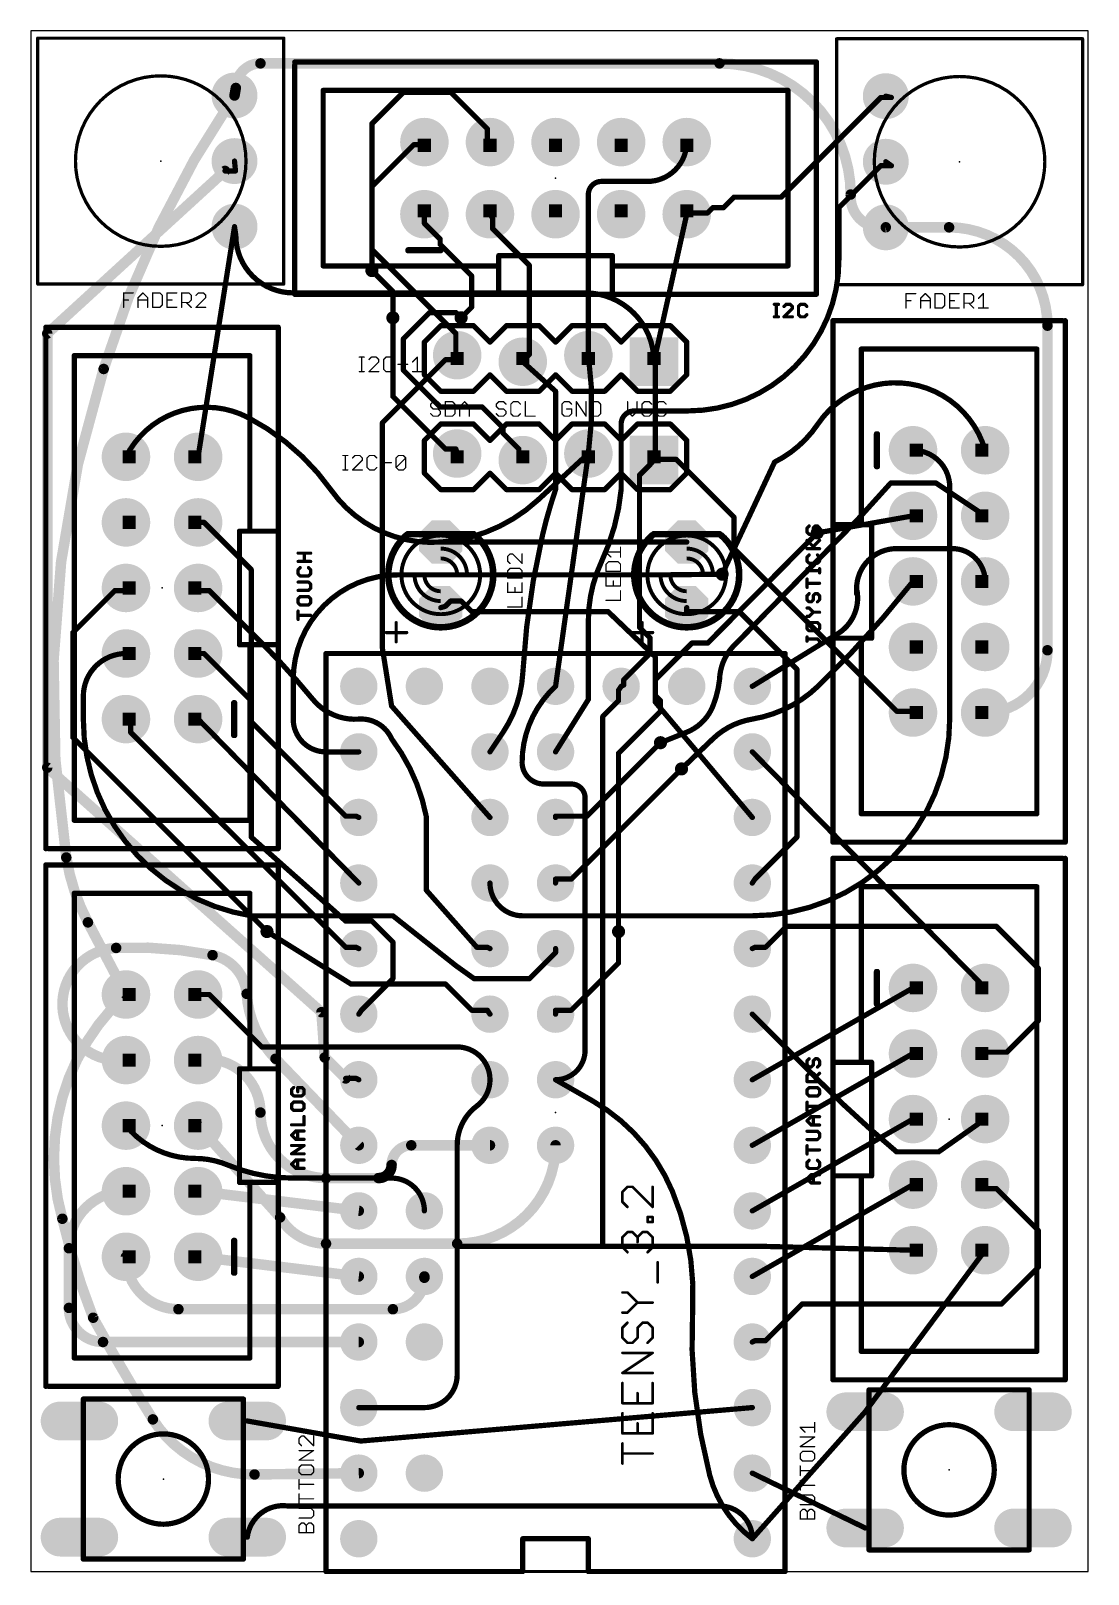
# Model space of a CAD drawing. Extents: x 0 to 40.9, y -0.1 to 59.7.
import ezdxf

# ---------------------------------------------------------------- set-up
doc = ezdxf.new("R2010")
doc.units = 0
for name, color, linetype in [('1', 22, 'CONTINUOUS'), ('16', 175, 'CONTINUOUS'), ('17', 82, 'CONTINUOUS'), ('18', 82, 'CONTINUOUS'), ('20', 7, 'CONTINUOUS'), ('21', 253, 'CONTINUOUS'), ('22', 253, 'CONTINUOUS'), ('23', 7, 'CONTINUOUS'), ('25', 253, 'CONTINUOUS'), ('51', 253, 'CONTINUOUS')]:
    doc.layers.add(name, color=color, linetype=linetype)

# ---------------------------------------------------------------- blocks, each defined once
blk = doc.blocks.new('RECT')
blk.add_solid([(-0.5, -0.5), (0.5, -0.5), (-0.5, 0.5), (0.5, 0.5)])
blk = doc.blocks.new('ROUNDP')
at = {"const_width": 0.5}
blk.add_lwpolyline([(0, -0.25, 1), (0, 0.25, 1), (0, -0.25)], format="xyb", dxfattribs=at)
blk = doc.blocks.new('LONGP100')
at = {"const_width": 1}
blk.add_lwpolyline([(-0.5, 0), (0.5, 0)], dxfattribs=at)
at = {"const_width": 0.5}
for points in [[(-0.5, 0.25, 1), (-0.5, -0.25)], [(0.5, -0.25, 1), (0.5, 0.25)]]:
    blk.add_lwpolyline(points, format="xyb", dxfattribs=at)
blk = doc.blocks.new('SQUAREP')
blk.add_solid([(-0.5, -0.5), (0.5, -0.5), (-0.5, 0.5), (0.5, 0.5)])
blk = doc.blocks.new('OCTAGONP')
at = {"const_width": 0.5}
blk.add_lwpolyline([(-0.25, -0.1036), (-0.25, 0.1036), (-0.1036, 0.25), (0.1036, 0.25), (0.25, 0.1036), (0.25, -0.1036), (0.1036, -0.25), (-0.1036, -0.25), (-0.25, -0.1036), (-0.25, 0.1036)], dxfattribs=at)
blk = doc.blocks.new('ROUNDV')
at = {"const_width": 0.5}
blk.add_lwpolyline([(0, -0.25, 1), (0, 0.25, 1), (0, -0.25)], format="xyb", dxfattribs=at)

msp = doc.modelspace()

# ---------------------------------------------------------------- linework, layer by layer
at = {"layer": '1'}
for points, const_width in [([(8.89, 58.42, 0.4142), (7.9375, 57.4675)], 0.4064), ([(8.89, 58.5216, 1), (8.89, 58.3184)], 0.2032), ([(8.89, 58.3184, 1), (8.89, 58.5216)], 0.2032), ([(31.75, 53.34, 0.4142), (26.67, 58.42)], 0.4064), ([(26.67, 58.5216, 1), (26.67, 58.3184)], 0.2032), ([(26.67, 58.3184, 1), (26.67, 58.5216)], 0.2032), ([(7.8359, 57.4675, 1), (8.0391, 57.4675)], 0.2032), ([(8.0376, 57.4501, 1), (7.8374, 57.4849)], 0.2032), ([(7.7866, 57.1928, 1), (7.9868, 57.158)], 0.2032), ([(14.8336, 55.3212, 1), (14.8336, 55.2196)], 0.1016), ([(14.8695, 55.2345, 1), (14.7977, 55.3063)], 0.1016), ([(15.2908, 55.372, 1), (15.1892, 55.372)], 0.1016), ([(15.1892, 55.2704, 1), (15.2908, 55.2704)], 0.1016), ([(15.24, 55.2196, 1), (15.24, 55.3212)], 0.1016), ([(7.587, 54.1794, 1), (7.4498, 54.3294)], 0.2032), ([(7.9372, 54.6405, 1), (7.8362, 54.6303)], 0.1016), ([(7.5184, 54.3052, 1), (7.5184, 54.2036)], 0.1016), ([(7.8743, 54.2493, 1), (7.9753, 54.2595)], 0.1016), ([(7.9248, 54.2036, 1), (7.9248, 54.3052)], 0.1016), ([(13.2588, 53.6448, 1), (13.1572, 53.6448)], 0.1016), ([(13.1721, 53.6807, 1), (13.2439, 53.6089)], 0.1016), ([(31.75, 53.34, 0.4806), (33.1089, 52.07)], 0.4064), ([(31.6484, 53.34, 1), (31.8516, 53.34)], 0.2032), ([(31.8513, 53.3322, 1), (31.6487, 53.3478)], 0.2032), ([(25.4496, 52.567, 1), (25.3504, 52.589)], 0.1016), ([(7.937, 52.1028, 1), (7.8364, 52.088)], 0.1016), ([(33.1089, 52.1716, 1), (33.1089, 51.9684)], 0.2032), ([(33.1235, 51.9695, 1), (33.0943, 52.1705)], 0.2032), ([(39.37, 48.26, 0.4142), (35.56, 52.07)], 0.4064), ([(35.56, 52.1716, 1), (35.56, 51.9684)], 0.2032), ([(35.56, 51.9684, 1), (35.56, 52.1716)], 0.2032), ([(7.9375, 51.7525, 0.4142), (10.16, 49.53)], 0.2032), ([(7.9883, 51.7525, 1), (7.8867, 51.7525)], 0.1016), ([(7.8872, 51.7451, 1), (7.9878, 51.7599)], 0.1016), ([(13.1572, 50.3936, 1), (13.2588, 50.3936)], 0.1016), ([(10.16, 49.5808, 1), (10.16, 49.4792)], 0.1016), ([(10.16, 49.4792, 1), (10.16, 49.5808)], 0.1016), ([(24.13, 46.863, 0.4142), (21.463, 49.53)], 0.2032), ([(21.463, 49.5808, 1), (21.463, 49.4792)], 0.1016), ([(21.463, 49.4792, 1), (21.463, 49.5808)], 0.1016), ([(14.0716, 48.5648, 1), (13.97, 48.5648)], 0.1016), ([(15.4432, 48.8188, 1), (15.4432, 48.7172)], 0.1016), ([(15.4791, 48.7321, 1), (15.4073, 48.8039)], 0.1016), ([(16.4951, 48.8039, 1), (16.4233, 48.7321)], 0.1016), ([(16.4592, 48.7172, 1), (16.4592, 48.8188)], 0.1016), ([(16.6265, 48.5289, 1), (16.6983, 48.6007)], 0.1016), ([(39.4716, 48.26, 1), (39.2684, 48.26)], 0.2032), ([(0.7366, 47.9552, 1), (0.5334, 47.9552)], 0.2032), ([(0.5664, 48.0302, 1), (0.7036, 47.8802)], 0.2032), ([(14.478, 47.752, 1), (14.3764, 47.752)], 0.1016), ([(14.3913, 47.7879, 1), (14.4631, 47.7161)], 0.1016), ([(39.2684, 48.26, 1), (39.4716, 48.26)], 0.2032), ([(14.4631, 46.5687, 1), (14.3913, 46.4969)], 0.1016), ([(24.1772, 46.8819, 1), (24.0828, 46.8441)], 0.1016), ([(24.0804, 46.874, 1), (24.1796, 46.852)], 0.1016), ([(24.0792, 46.863, 1), (24.1808, 46.863)], 0.1016), ([(24.2316, 46.736, 1), (24.13, 46.736)], 0.1016), ([(24.1336, 46.7171, 1), (24.228, 46.7549)], 0.1016), ([(14.3764, 46.5328, 1), (14.478, 46.5328)], 0.1016), ([(14.0567, 45.5527, 1), (13.9849, 45.4809)], 0.1016), ([(13.97, 45.5168, 1), (14.0716, 45.5168)], 0.1016), ([(8.4074, 44.704, 0.4189), (3.683, 43.18)], 0.2032), ([(15.8496, 45.1612, 1), (15.8496, 45.0596)], 0.1016), ([(15.8137, 45.0745, 1), (15.8855, 45.1463)], 0.1016), ([(17.5111, 45.1463, 1), (17.4393, 45.0745)], 0.1016), ([(17.4752, 45.0596, 1), (17.4752, 45.1612)], 0.1016), ([(11.6332, 41.8846, 0.119), (8.4074, 44.704)], 0.2032), ([(8.4309, 44.749, 1), (8.3839, 44.659)], 0.1016), ([(8.3839, 44.659, 1), (8.4309, 44.749)], 0.1016), ([(18.3388, 44.2976, 1), (18.2372, 44.2976)], 0.1016), ([(18.2521, 44.2617, 1), (18.3239, 44.3335)], 0.1016), ([(18.3239, 44.1303, 1), (18.2521, 44.0585)], 0.1016), ([(18.2372, 44.0944, 1), (18.3388, 44.0944)], 0.1016), ([(3.6376, 43.2028, 1), (3.7284, 43.1572)], 0.1016), ([(16.0528, 43.5356, 1), (16.0528, 43.434)], 0.1016), ([(16.0169, 43.4489, 1), (16.0887, 43.5207)], 0.1016), ([(16.508, 43.4988, 1), (16.4104, 43.4708)], 0.1016), ([(16.4592, 43.434, 1), (16.4592, 43.5356)], 0.1016), ([(16.4612, 43.293, 1), (16.5588, 43.321)], 0.1016), ([(18.9484, 43.4848, 1), (18.8468, 43.4848)], 0.1016), ([(18.906, 43.1285, 1), (18.8892, 43.0283)], 0.1016), ([(18.8468, 43.0784, 1), (18.9484, 43.0784)], 0.1016), ([(18.8617, 43.4489, 1), (18.9335, 43.5207)], 0.1016), ([(19.0416, 43.0029, 1), (19.0584, 43.1031)], 0.1016), ([(21.6244, 43.2697, 1), (21.5556, 43.3443)], 0.1016), ([(24.1073, 43.0984, 1), (24.1527, 43.0076)], 0.1016), ([(24.1808, 43.1292, 1), (24.1808, 43.0276)], 0.1016), ([(24.13, 43.0784, 1), (24.2316, 43.0784)], 0.1016), ([(24.2035, 43.033, 1), (24.1581, 43.1238)], 0.1016), ([(25.0295, 43.1143, 1), (24.9577, 43.0425)], 0.1016), ([(24.9936, 43.0276, 1), (24.9936, 43.1292)], 0.1016), ([(35.5854, 42.0116, 0.4142), (34.163, 43.434)], 0.2032), ([(34.163, 43.4848, 1), (34.163, 43.3832)], 0.1016), ([(11.6332, 41.8846, 0.2624), (15.875, 39.878)], 0.2032), ([(11.6747, 41.9139, 1), (11.5917, 41.8553)], 0.1016), ([(11.5917, 41.8553, 1), (11.6747, 41.9139)], 0.1016), ([(35.6362, 42.0116, 1), (35.5346, 42.0116)], 0.1016), ([(35.5346, 42.0116, 1), (35.6362, 42.0116)], 0.1016), ([(15.875, 39.878, 0.17), (19.6342, 41.5036)], 0.2032), ([(19.5998, 41.5409, 1), (19.6686, 41.4663)], 0.1016), ([(19.6686, 41.4663, 1), (19.5998, 41.5409)], 0.1016), ([(6.477, 40.6908, 1), (6.477, 40.5892)], 0.1016), ([(6.7415, 40.6759, 1), (6.6697, 40.6041)], 0.1016), ([(6.7056, 40.5892, 1), (6.7056, 40.6908)], 0.1016), ([(27.2796, 40.8432, 1), (27.178, 40.8432)], 0.1016), ([(27.1929, 40.8073, 1), (27.2647, 40.8791)], 0.1016), ([(34.1719, 40.844, 1), (34.1541, 40.944)], 0.1016), ([(30.4457, 40.2836, 1), (30.4635, 40.1836)], 0.1016), ([(15.875, 39.9288, 1), (15.875, 39.8272)], 0.1016), ([(15.8714, 39.9287, 1), (15.8786, 39.8273)], 0.1016), ([(15.8786, 39.8273, 1), (15.8714, 39.9287)], 0.1016), ([(25.4, 39.8272, 1), (25.4, 39.9288)], 0.1016), ([(27.2647, 39.6599, 1), (27.1929, 39.5881)], 0.1016), ([(27.178, 39.624, 1), (27.2796, 39.624)], 0.1016), ([(8.5852, 38.8112, 1), (8.4836, 38.8112)], 0.1016), ([(8.4985, 38.7753, 1), (8.5703, 38.8471)], 0.1016), ([(14.224, 38.608, 0.4142), (10.16, 34.544)], 0.2032), ([(14.224, 38.6588, 1), (14.224, 38.5572)], 0.1016), ([(14.224, 38.5572, 1), (14.224, 38.6588)], 0.1016), ([(24.612, 38.6588, 1), (24.6132, 38.5572)], 0.1016), ([(24.6126, 38.5572, 1), (24.6126, 38.6588)], 0.1016), ([(26.7722, 38.5826, 1), (26.771, 38.6842)], 0.1016), ([(3.2512, 38.0492, 1), (3.2512, 37.9476)], 0.1016), ([(3.2871, 37.9625, 1), (3.2153, 38.0343)], 0.1016), ([(3.6083, 38.0107, 1), (3.7069, 37.9861)], 0.1016), ([(3.7323, 38.0877, 1), (3.6337, 38.1123)], 0.1016), ([(3.6576, 37.9476, 1), (3.6576, 38.0492)], 0.1016), ([(16.256, 37.6428, 1), (16.256, 37.5412)], 0.1016), ([(16.2919, 37.5561, 1), (16.2201, 37.6279)], 0.1016), ([(16.6983, 37.6279, 1), (16.6265, 37.5561)], 0.1016), ([(16.6624, 37.5412, 1), (16.6624, 37.6428)], 0.1016), ([(15.861, 37.3868, 1), (15.889, 37.2892)], 0.1016), ([(16.0169, 37.4247, 1), (16.0887, 37.3529)], 0.1016), ([(16.0668, 37.34, 1), (16.0388, 37.4376)], 0.1016), ([(17.0688, 37.2364, 1), (17.0688, 37.1348)], 0.1016), ([(17.0329, 37.1497, 1), (17.1047, 37.2215)], 0.1016), ([(22.3871, 37.2223, 1), (22.3169, 37.1489)], 0.1016), ([(22.352, 37.1348, 1), (22.352, 37.2364)], 0.1016), ([(25.4508, 37.338, 1), (25.3492, 37.338)], 0.1016), ([(25.4, 37.2364, 1), (25.4, 37.1348)], 0.1016), ([(25.3492, 37.1856, 1), (25.4508, 37.1856)], 0.1016), ([(27.4679, 37.2215, 1), (27.3961, 37.1497)], 0.1016), ([(27.432, 37.1348, 1), (27.432, 37.2364)], 0.1016), ([(1.6764, 36.3728, 1), (1.5748, 36.3728)], 0.1016), ([(1.5897, 36.4087, 1), (1.6615, 36.3369)], 0.1016), ([(36.957, 33.274, 0.4142), (39.37, 35.687)], 0.4064), ([(39.4716, 35.687, 1), (39.2684, 35.687)], 0.2032), ([(24.2316, 35.433, 1), (24.13, 35.433)], 0.1016), ([(24.1457, 35.3963, 1), (24.2159, 35.4697)], 0.1016), ([(39.2684, 35.687, 1), (39.4716, 35.687)], 0.2032), ([(29.718, 34.9504, 1), (29.6164, 34.9504)], 0.1016), ([(29.6313, 34.9145, 1), (29.7031, 34.9863)], 0.1016), ([(10.2108, 34.544, 1), (10.1092, 34.544)], 0.1016), ([(10.1092, 34.544, 1), (10.2108, 34.544)], 0.1016), ([(24.2197, 33.7131, 1), (24.1419, 33.6477)], 0.1016), ([(24.13, 33.6804, 1), (24.2316, 33.6804)], 0.1016), ([(3.7082, 33.0641, 1), (3.6578, 32.9759)], 0.1016), ([(3.9116, 32.9184, 1), (3.81, 32.9184)], 0.1016), ([(3.8356, 32.8743, 1), (3.886, 32.9625)], 0.1016), ([(10.16, 33.02, 0.4142), (11.43, 31.75)], 0.2032), ([(10.2108, 33.02, 1), (10.1092, 33.02)], 0.1016), ([(10.1092, 33.02, 1), (10.2108, 33.02)], 0.1016), ([(27.94, 25.4, 0.4142), (35.5854, 33.0454)], 0.2032), ([(33.528, 33.3756, 1), (33.528, 33.274)], 0.1016), ([(33.4921, 33.2889, 1), (33.5639, 33.3607)], 0.1016), ([(34.183, 33.3475, 1), (34.0922, 33.3021)], 0.1016), ([(34.1176, 33.2513, 1), (34.2084, 33.2967)], 0.1016), ([(34.1376, 33.274, 1), (34.1376, 33.3756)], 0.1016), ([(35.6362, 33.0454, 1), (35.5346, 33.0454)], 0.1016), ([(35.5346, 33.0454, 1), (35.6362, 33.0454)], 0.1016), ([(36.957, 33.3756, 1), (36.957, 33.1724)], 0.2032), ([(1.6615, 32.3447, 1), (1.5897, 32.2729)], 0.1016), ([(1.5748, 32.3088, 1), (1.6764, 32.3088)], 0.1016), ([(3.8967, 32.5479, 1), (3.8249, 32.4761)], 0.1016), ([(3.81, 32.512, 1), (3.9116, 32.512)], 0.1016), ([(11.43, 31.8008, 1), (11.43, 31.6992)], 0.1016), ([(11.43, 31.6992, 1), (11.43, 31.8008)], 0.1016), ([(12.7, 31.6992, 1), (12.7, 31.8008)], 0.1016), ([(24.4199, 32.0697, 1), (24.3481, 32.1415)], 0.1016), ([(0.7026, 31.2162, 1), (0.5674, 31.0646)], 0.2032), ([(0.5334, 31.1404, 1), (0.7366, 31.1404)], 0.2032), ([(25.2327, 31.0537, 1), (25.1609, 31.1255)], 0.1016), ([(20.32, 29.3116, 1), (20.32, 29.21)], 0.1016), ([(20.3708, 29.2608, 1), (20.2692, 29.2608)], 0.1016), ([(21.5033, 29.2967, 1), (21.5751, 29.2249)], 0.1016), ([(21.5392, 29.21, 1), (21.5392, 29.3116)], 0.1016), ([(27.9011, 29.1773, 1), (27.9789, 29.2427)], 0.1016), ([(20.2692, 29.21, 1), (20.3708, 29.21)], 0.1016), ([(8.5681, 28.486, 1), (8.5007, 28.41)], 0.1016), ([(8.4836, 28.448, 1), (8.5852, 28.448)], 0.1016), ([(29.6164, 28.448, 1), (29.718, 28.448)], 0.1016), ([(29.7031, 28.4121, 1), (29.6313, 28.4839)], 0.1016), ([(20.32, 26.8732, 1), (20.32, 26.7716)], 0.1016), ([(20.3708, 26.8224, 1), (20.2692, 26.8224)], 0.1016), ([(20.8937, 26.8583, 1), (20.9655, 26.7865)], 0.1016), ([(20.9296, 26.7716, 1), (20.9296, 26.8732)], 0.1016), ([(28.0057, 26.8583, 1), (28.0775, 26.7865)], 0.1016), ([(28.0839, 26.7942, 1), (27.9993, 26.8506)], 0.1016), ([(17.78, 26.67, 0.4142), (19.05, 25.4)], 0.2032), ([(17.8308, 26.67, 1), (17.7292, 26.67)], 0.1016), ([(20.2692, 26.67, 1), (20.3708, 26.67)], 0.1016), ([(27.8977, 26.6982, 1), (27.9823, 26.6418)], 0.1016), ([(12.192, 25.2476, 1), (12.192, 25.146)], 0.1016), ([(12.1583, 25.1588, 1), (12.2257, 25.2348)], 0.1016), ([(13.2439, 25.2327, 1), (13.1721, 25.1609)], 0.1016), ([(13.208, 25.146, 1), (13.208, 25.2476)], 0.1016), ([(19.05, 25.4508, 1), (19.05, 25.3492)], 0.1016), ([(19.05, 25.3492, 1), (19.05, 25.4508)], 0.1016), ([(27.94, 25.4508, 1), (27.94, 25.3492)], 0.1016), ([(27.94, 25.3492, 1), (27.94, 25.4508)], 0.1016), ([(9.1081, 24.7545, 1), (9.1799, 24.8263)], 0.1016), ([(22.8092, 24.7904, 1), (22.7076, 24.7904)], 0.1016), ([(29.2608, 25.0444, 1), (29.2608, 24.9428)], 0.1016), ([(29.2967, 24.9577, 1), (29.2249, 25.0295)], 0.1016), ([(37.4247, 25.0295, 1), (37.3529, 24.9577)], 0.1016), ([(37.3888, 24.9428, 1), (37.3888, 25.0444)], 0.1016), ([(3.302, 24.1554, 1.0414), (3.683, 19.812)], 0.4064), ([(7.0358, 23.876, 0.0609), (3.302, 24.1554)], 0.4064), ([(3.2972, 24.2569, 1), (3.3068, 24.0539)], 0.2032), ([(3.3068, 24.0539, 1), (3.2972, 24.2569)], 0.2032), ([(8.3566, 22.3774, 0.3381), (7.0358, 23.876)], 0.4064), ([(7.0556, 23.9756, 1), (7.016, 23.7764)], 0.2032), ([(7.016, 23.7764, 1), (7.0556, 23.9756)], 0.2032), ([(12.192, 24.2316, 1), (12.192, 24.13)], 0.1016), ([(12.1561, 24.1449, 1), (12.2279, 24.2167)], 0.1016), ([(12.6211, 24.2262, 1), (12.5757, 24.1354)], 0.1016), ([(12.5984, 24.13, 1), (12.5984, 24.2316)], 0.1016), ([(12.6773, 24.0846, 1), (12.7227, 24.1754)], 0.1016), ([(14.0716, 24.384, 1), (13.97, 24.384)], 0.1016), ([(13.9849, 24.3481, 1), (14.0567, 24.4199)], 0.1016), ([(27.9173, 24.1754, 1), (27.9627, 24.0846)], 0.1016), ([(28.0416, 24.2316, 1), (28.0416, 24.13)], 0.1016), ([(28.0643, 24.1354, 1), (28.0189, 24.2262)], 0.1016), ([(28.4121, 24.2167, 1), (28.4839, 24.1449)], 0.1016), ([(28.448, 24.13, 1), (28.448, 24.2316)], 0.1016), ([(22.7076, 23.5712, 1), (22.8092, 23.5712)], 0.1016), ([(22.7943, 23.5353, 1), (22.7225, 23.6071)], 0.1016), ([(39.0652, 23.368, 1), (38.9636, 23.368)], 0.1016), ([(38.9785, 23.3321, 1), (39.0503, 23.4039)], 0.1016), ([(13.97, 22.9616, 1), (14.0716, 22.9616)], 0.1016), ([(14.0567, 22.9257, 1), (13.9849, 22.9975)], 0.1016), ([(8.3566, 22.3774, 0.1757), (9.4742, 19.8628)], 0.4064), ([(8.4579, 22.3845, 1), (8.2553, 22.3703)], 0.2032), ([(8.2553, 22.3703, 1), (8.4579, 22.3845)], 0.2032), ([(34.1882, 22.5619, 1), (34.1378, 22.6501)], 0.1016), ([(11.3535, 21.6735, 1), (11.1509, 21.6589)], 0.2032), ([(11.1846, 21.5904, 1), (11.3198, 21.742)], 0.2032), ([(12.6577, 21.6182, 1), (12.7423, 21.5618)], 0.1016), ([(12.7657, 21.7783, 1), (12.8375, 21.7065)], 0.1016), ([(12.8439, 21.7142, 1), (12.7593, 21.7706)], 0.1016), ([(20.32, 21.7932, 1), (20.32, 21.6916)], 0.1016), ([(20.3708, 21.7424, 1), (20.2692, 21.7424)], 0.1016), ([(20.2692, 21.59, 1), (20.3708, 21.59)], 0.1016), ([(20.8937, 21.7783, 1), (20.9655, 21.7065)], 0.1016), ([(20.9296, 21.6916, 1), (20.9296, 21.7932)], 0.1016), ([(38.9636, 21.336, 1), (39.0652, 21.336)], 0.1016), ([(39.0503, 21.3001, 1), (38.9785, 21.3719)], 0.1016), ([(3.696, 19.7112, 1), (3.67, 19.9128)], 0.2032), ([(8.89, 17.78, 0.4652), (6.477, 19.812)], 0.4064), ([(6.4597, 19.9121, 1), (6.4943, 19.7119)], 0.2032), ([(9.5474, 19.9332, 1), (9.401, 19.7924)], 0.2032), ([(9.401, 19.7924, 1), (9.5474, 19.9332)], 0.2032), ([(11.451, 19.9854, 1), (11.3074, 19.8418)], 0.2032), ([(11.2779, 19.9063, 1), (11.4805, 19.9209)], 0.2032), ([(34.1882, 20.0219, 1), (34.1378, 20.1101)], 0.1016), ([(36.9116, 20.0887, 1), (37.0024, 20.0433)], 0.1016), ([(36.9824, 20.1676, 1), (36.9824, 20.066)], 0.1016), ([(37.0278, 20.0941, 1), (36.937, 20.1395)], 0.1016), ([(37.7593, 20.1527, 1), (37.8311, 20.0809)], 0.1016), ([(37.7952, 20.066, 1), (37.7952, 20.1676)], 0.1016), ([(12.1202, 19.029, 1), (12.2638, 19.1726)], 0.2032), ([(12.192, 19.1516, 1), (12.192, 19.05)], 0.1016), ([(12.6211, 19.1462, 1), (12.5757, 19.0554)], 0.1016), ([(12.5984, 19.05, 1), (12.5984, 19.1516)], 0.1016), ([(12.6773, 19.0046, 1), (12.7227, 19.0954)], 0.1016), ([(20.3452, 19.0941, 1), (20.2948, 19.0059)], 0.1016), ([(27.9148, 19.0941, 1), (27.9652, 19.0059)], 0.1016), ([(8.89, 17.78, 0.4142), (11.43, 15.24)], 0.4064), ([(8.9916, 17.78, 1), (8.7884, 17.78)], 0.2032), ([(24.8412, 14.732, 0.1653), (21.7424, 18.2372)], 0.2032), ([(21.7676, 18.2813, 1), (21.7172, 18.1931)], 0.1016), ([(21.7172, 18.1931, 1), (21.7676, 18.2813)], 0.1016), ([(6.5528, 17.3397, 1), (6.4012, 17.2043)], 0.2032), ([(8.7884, 17.78, 1), (8.9916, 17.78)], 0.2032), ([(34.1882, 17.4819, 1), (34.1378, 17.5701)], 0.1016), ([(12.6268, 16.4396, 1), (12.7732, 16.5804)], 0.2032), ([(14.732, 16.51, 0.4142), (13.97, 15.748)], 0.4064), ([(14.732, 16.6116, 1), (14.732, 16.4084)], 0.2032), ([(14.732, 16.4084, 1), (14.732, 16.6116)], 0.2032), ([(16.51, 12.7, 0.4142), (20.32, 16.51)], 0.4064), ([(17.78, 16.4084, 1), (17.78, 16.6116)], 0.2032), ([(20.4216, 16.51, 1), (20.2184, 16.51)], 0.2032), ([(27.9148, 16.5541, 1), (27.9652, 16.4659)], 0.1016), ([(13.462, 15.24, 0.4142), (13.97, 15.748)], 0.4064), ([(14.0716, 15.748, 1), (13.8684, 15.748)], 0.2032), ([(13.8684, 15.748, 1), (14.0716, 15.748)], 0.2032), ([(11.43, 15.3416, 1), (11.43, 15.1384)], 0.2032), ([(11.43, 15.1384, 1), (11.43, 15.3416)], 0.2032), ([(13.462, 15.3416, 1), (13.462, 15.1384)], 0.2032), ([(13.462, 15.1384, 1), (13.462, 15.3416)], 0.2032), ([(34.1882, 14.9419, 1), (34.1378, 15.0301)], 0.1016), ([(37.0071, 14.9944, 1), (36.9069, 14.9776)], 0.1016), ([(3.683, 14.732, 0.4142), (1.4732, 12.5222)], 0.4064), ([(3.683, 14.6304, 1), (3.683, 14.8336)], 0.2032), ([(25.6286, 10.2108, 0.1124), (24.8412, 14.732)], 0.2032), ([(24.8881, 14.7516, 1), (24.7943, 14.7124)], 0.1016), ([(24.7943, 14.7124, 1), (24.8881, 14.7516)], 0.1016), ([(36.9824, 14.8844, 1), (36.9824, 14.7828)], 0.1016), ([(36.9323, 14.8252, 1), (37.0325, 14.842)], 0.1016), ([(37.4247, 14.8695, 1), (37.3529, 14.7977)], 0.1016), ([(37.3888, 14.7828, 1), (37.3888, 14.8844)], 0.1016), ([(9.652, 13.716, 0.2656), (11.43, 12.7)], 0.4064), ([(9.7395, 13.7676, 1), (9.5645, 13.6644)], 0.2032), ([(9.5762, 13.6483, 1), (9.7278, 13.7837)], 0.2032), ([(27.9148, 14.0141, 1), (27.9652, 13.9259)], 0.1016), ([(39.0652, 13.208, 1), (38.9636, 13.208)], 0.1016), ([(38.9785, 13.1721, 1), (39.0503, 13.2439)], 0.1016), ([(1.5748, 12.5222, 1), (1.3716, 12.5222)], 0.2032), ([(1.3716, 12.5222, 1), (1.5748, 12.5222)], 0.2032), ([(11.43, 12.8016, 1), (11.43, 12.5984)], 0.2032), ([(11.43, 12.5984, 1), (11.43, 12.8016)], 0.2032), ([(16.51, 12.8016, 1), (16.51, 12.5984)], 0.2032), ([(16.51, 12.5984, 1), (16.51, 12.8016)], 0.2032), ([(3.683, 12.192, 0.4142), (5.715, 10.16)], 0.4064), ([(3.7846, 12.192, 1), (3.5814, 12.192)], 0.2032), ([(6.4893, 12.2928, 1), (6.4647, 12.0912)], 0.2032), ([(12.6877, 11.3292, 1), (12.7123, 11.5308)], 0.2032), ([(14.0208, 10.16, 0.4142), (15.24, 11.3792)], 0.4064), ([(15.3416, 11.43, 1), (15.1384, 11.43)], 0.2032), ([(15.3416, 11.3792, 1), (15.1384, 11.3792)], 0.2032), ([(15.1384, 11.3792, 1), (15.3416, 11.3792)], 0.2032), ([(27.9148, 11.4741, 1), (27.9652, 11.3859)], 0.1016), ([(38.9636, 11.7856, 1), (39.0652, 11.7856)], 0.1016), ([(39.0503, 11.7497, 1), (38.9785, 11.8215)], 0.1016), ([(1.4732, 10.2108, 0.4142), (2.794, 8.89)], 0.4064), ([(1.5748, 10.2108, 1), (1.3716, 10.2108)], 0.2032), ([(1.3716, 10.2108, 1), (1.5748, 10.2108)], 0.2032), ([(5.715, 10.2616, 1), (5.715, 10.0584)], 0.2032), ([(5.715, 10.0584, 1), (5.715, 10.2616)], 0.2032), ([(14.0208, 10.2616, 1), (14.0208, 10.0584)], 0.2032), ([(14.0208, 10.0584, 1), (14.0208, 10.2616)], 0.2032), ([(25.6286, 10.2108, 0.0766), (26.289, 3.7338)], 0.2032), ([(25.5779, 10.2134, 1), (25.6793, 10.2082)], 0.1016), ([(25.6793, 10.2082, 1), (25.5779, 10.2134)], 0.1016), ([(29.8704, 10.414, 1), (29.8704, 10.3124)], 0.1016), ([(29.9063, 10.3273, 1), (29.8345, 10.3991)], 0.1016), ([(37.5561, 10.3991, 1), (37.6279, 10.3273)], 0.1016), ([(37.592, 10.3124, 1), (37.592, 10.414)], 0.1016), ([(2.794, 8.9916, 1), (2.794, 8.7884)], 0.2032), ([(2.794, 8.7884, 1), (2.794, 8.9916)], 0.2032), ([(12.7, 8.7884, 1), (12.7, 8.9916)], 0.2032), ([(27.9173, 8.9354, 1), (27.9627, 8.8446)], 0.1016), ([(28.0416, 8.9916, 1), (28.0416, 8.89)], 0.1016), ([(28.0643, 8.8954, 1), (28.0189, 8.9862)], 0.1016), ([(28.4121, 8.9767, 1), (28.4839, 8.9049)], 0.1016), ([(28.448, 8.89, 1), (28.448, 8.9916)], 0.1016), ([(26.289, 3.7338, 0.1695), (27.94, 1.27)], 0.2032), ([(26.3382, 3.7466, 1), (26.2398, 3.721)], 0.1016), ([(26.2398, 3.721, 1), (26.3382, 3.7466)], 0.1016), ([(27.9622, 3.8557, 1), (27.9178, 3.7643)], 0.1016), ([(27.9095, 1.2294, 1), (27.9705, 1.3106)], 0.1016), ([(32.2878, 1.6413, 1), (32.3322, 1.7327)], 0.1016)]:
    msp.add_lwpolyline(points, format="xyb", dxfattribs=dict(at, const_width=const_width))
for points, const_width in [([(8.89, 58.42), (26.67, 58.42)], 0.4064), ([(7.8867, 57.1754), (7.9375, 57.4675)], 0.4064), ([(14.8336, 55.2704), (13.208, 53.6448)], 0.2032), ([(15.24, 55.2704), (14.8336, 55.2704)], 0.2032), ([(15.24, 55.2704), (15.24, 55.372)], 0.2032), ([(7.5184, 54.2544), (0.635, 47.9552)], 0.4064), ([(7.9248, 54.2544), (7.8867, 54.6354)], 0.2032), ([(7.9248, 54.2544), (7.5184, 54.2544)], 0.2032), ([(13.208, 53.6448), (13.208, 50.3936)], 0.2032), ([(24.13, 46.863), (25.4, 52.578)], 0.2032), ([(7.8867, 52.0954), (7.9375, 51.7525)], 0.2032), ([(33.1089, 52.07), (35.56, 52.07)], 0.4064), ([(10.16, 49.53), (21.463, 49.53)], 0.2032), ([(14.0208, 48.5648), (14.0208, 45.5168)], 0.2032), ([(15.4432, 48.768), (14.4272, 47.752)], 0.2032), ([(16.4592, 48.768), (15.4432, 48.768)], 0.2032), ([(16.6624, 48.5648), (16.4592, 48.768)], 0.2032), ([(39.37, 48.26), (39.37, 35.687)], 0.4064), ([(0.635, 47.9552), (0.635, 31.1404)], 0.4064), ([(14.4272, 47.752), (14.4272, 46.5328)], 0.2032), ([(14.4272, 46.5328), (15.8496, 45.1104)], 0.2032), ([(24.13, 46.863), (24.1808, 46.736)], 0.2032), ([(24.1808, 43.0784), (24.1808, 46.736)], 0.2032), ([(14.0208, 45.5168), (16.0528, 43.4848)], 0.2032), ([(15.8496, 45.1104), (17.4752, 45.1104)], 0.2032), ([(17.4752, 45.1104), (18.288, 44.2976)], 0.2032), ([(18.288, 44.2976), (18.288, 44.0944)], 0.2032), ([(18.288, 44.0944), (18.8976, 43.4848)], 0.2032), ([(16.0528, 43.4848), (16.4592, 43.4848)], 0.2032), ([(16.4592, 43.4848), (16.51, 43.307)], 0.2032), ([(18.8976, 43.4848), (18.8976, 43.0784)], 0.2032), ([(18.8976, 43.0784), (19.05, 43.053)], 0.2032), ([(21.59, 43.307), (19.6342, 41.5036)], 0.2032), ([(24.1808, 43.0784), (24.13, 43.053)], 0.2032), ([(24.1808, 43.0784), (24.9936, 43.0784)], 0.2032), ([(24.9936, 43.0784), (27.2288, 40.8432)], 0.2032), ([(35.5854, 33.0454), (35.5854, 42.0116)], 0.2032), ([(6.477, 40.64), (6.7056, 40.64)], 0.2032), ([(6.7056, 40.64), (8.5344, 38.8112)], 0.2032), ([(27.2288, 40.8432), (27.2288, 39.624)], 0.2032), ([(30.4546, 40.2336), (34.163, 40.894)], 0.2032), ([(25.4, 39.878), (15.875, 39.878)], 0.2032), ([(27.2288, 39.624), (33.528, 33.3248)], 0.2032), ([(8.5344, 38.8112), (8.5344, 28.448)], 0.2032), ([(14.224, 38.608), (24.6126, 38.608)], 0.2032), ([(24.6126, 38.608), (26.7716, 38.6334)], 0.2032), ([(3.2512, 37.9984), (1.6256, 36.3728)], 0.2032), ([(3.6576, 37.9984), (3.2512, 37.9984)], 0.2032), ([(3.6576, 37.9984), (3.683, 38.1)], 0.2032), ([(16.0528, 37.3888), (16.256, 37.592)], 0.2032), ([(16.256, 37.592), (16.6624, 37.592)], 0.2032), ([(16.6624, 37.592), (17.0688, 37.1856)], 0.2032), ([(16.0528, 37.3888), (15.875, 37.338)], 0.2032), ([(22.352, 37.1856), (17.0688, 37.1856)], 0.2032), ([(24.1808, 35.433), (22.352, 37.1856)], 0.2032), ([(25.4, 37.1856), (25.4, 37.338)], 0.2032), ([(25.4, 37.1856), (27.432, 37.1856)], 0.2032), ([(27.432, 37.1856), (29.6672, 34.9504)], 0.2032), ([(1.6256, 36.3728), (1.6256, 32.3088)], 0.2032), ([(24.1808, 33.6804), (24.1808, 35.433)], 0.2032), ([(29.6672, 34.9504), (29.6672, 28.448)], 0.2032), ([(10.16, 33.02), (10.16, 34.544)], 0.2032), ([(27.94, 29.21), (24.1808, 33.6804)], 0.2032), ([(3.8608, 32.9184), (3.683, 33.02)], 0.2032), ([(3.8608, 32.9184), (3.8608, 32.512)], 0.2032), ([(33.528, 33.3248), (34.1376, 33.3248)], 0.2032), ([(34.1376, 33.3248), (34.163, 33.274)], 0.2032), ([(1.6256, 32.3088), (9.144, 24.7904)], 0.2032), ([(3.8608, 32.512), (12.192, 24.1808)], 0.2032), ([(12.7, 31.75), (11.43, 31.75)], 0.2032), ([(24.384, 32.1056), (21.5392, 29.2608)], 0.2032), ([(0.635, 31.1404), (11.2522, 21.6662)], 0.4064), ([(25.1968, 31.0896), (20.9296, 26.8224)], 0.2032), ([(21.5392, 29.2608), (20.32, 29.2608)], 0.2032), ([(20.32, 29.2608), (20.32, 29.21)], 0.2032), ([(8.5344, 28.448), (12.192, 25.1968)], 0.2032), ([(29.6672, 28.448), (28.0416, 26.8224)], 0.2032), ([(20.9296, 26.8224), (20.32, 26.8224)], 0.2032), ([(20.32, 26.8224), (20.32, 26.67)], 0.2032), ([(28.0416, 26.8224), (27.94, 26.67)], 0.2032), ([(12.192, 25.1968), (13.208, 25.1968)], 0.2032), ([(13.208, 25.1968), (14.0208, 24.384)], 0.2032), ([(19.05, 25.4), (27.94, 25.4)], 0.2032), ([(22.7584, 24.7904), (22.7584, 23.5712)], 0.2032), ([(29.2608, 24.9936), (28.448, 24.1808)], 0.2032), ([(37.3888, 24.9936), (29.2608, 24.9936)], 0.2032), ([(39.0144, 23.368), (37.3888, 24.9936)], 0.2032), ([(12.192, 24.1808), (12.5984, 24.1808)], 0.2032), ([(12.5984, 24.1808), (12.7, 24.13)], 0.2032), ([(14.0208, 24.384), (14.0208, 22.9616)], 0.2032), ([(28.0416, 24.1808), (27.94, 24.13)], 0.2032), ([(28.448, 24.1808), (28.0416, 24.1808)], 0.2032), ([(22.7584, 23.5712), (20.9296, 21.7424)], 0.2032), ([(39.0144, 21.336), (39.0144, 23.368)], 0.2032), ([(14.0208, 22.9616), (12.8016, 21.7424)], 0.2032), ([(27.94, 19.05), (34.163, 22.606)], 0.2032), ([(11.2522, 21.6662), (11.3792, 19.9136)], 0.4064), ([(12.8016, 21.7424), (12.7, 21.59)], 0.2032), ([(20.9296, 21.7424), (20.32, 21.7424)], 0.2032), ([(20.32, 21.7424), (20.32, 21.59)], 0.2032), ([(37.7952, 20.1168), (39.0144, 21.336)], 0.2032), ([(12.7, 16.51), (9.4742, 19.8628)], 0.4064), ([(11.3792, 19.9136), (12.192, 19.1008)], 0.4064), ([(27.94, 16.51), (34.163, 20.066)], 0.2032), ([(36.9824, 20.1168), (36.957, 20.066)], 0.2032), ([(36.9824, 20.1168), (37.7952, 20.1168)], 0.2032), ([(12.192, 19.1008), (12.5984, 19.1008)], 0.2032), ([(12.5984, 19.1008), (12.7, 19.05)], 0.2032), ([(20.32, 19.05), (21.7424, 18.2372)], 0.2032), ([(9.652, 13.716), (6.477, 17.272)], 0.4064), ([(27.94, 13.97), (34.163, 17.526)], 0.2032), ([(17.78, 16.51), (14.732, 16.51)], 0.4064), ([(13.462, 15.24), (11.43, 15.24)], 0.4064), ([(27.94, 11.43), (34.163, 14.986)], 0.2032), ([(36.9824, 14.8336), (36.957, 14.986)], 0.2032), ([(36.9824, 14.8336), (37.3888, 14.8336)], 0.2032), ([(37.3888, 14.8336), (39.0144, 13.208)], 0.2032), ([(39.0144, 13.208), (39.0144, 11.7856)], 0.2032), ([(1.4732, 10.2108), (1.4732, 12.5222)], 0.4064), ([(16.51, 12.7), (11.43, 12.7)], 0.4064), ([(12.7, 11.43), (6.477, 12.192)], 0.4064), ([(15.24, 11.43), (15.24, 11.3792)], 0.4064), ([(39.0144, 11.7856), (37.592, 10.3632)], 0.2032), ([(14.0208, 10.16), (5.715, 10.16)], 0.4064), ([(29.8704, 10.3632), (28.448, 8.9408)], 0.2032), ([(37.592, 10.3632), (29.8704, 10.3632)], 0.2032), ([(12.7, 8.89), (2.794, 8.89)], 0.4064), ([(28.0416, 8.9408), (27.94, 8.89)], 0.2032), ([(28.448, 8.9408), (28.0416, 8.9408)], 0.2032), ([(27.94, 3.81), (32.31, 1.687)], 0.2032)]:
    msp.add_lwpolyline(points, dxfattribs=dict(at, const_width=const_width))
at = {"layer": '16'}
for points, const_width in [([(13.208, 56.0832), (14.4272, 57.3024)], 0.2032), ([(14.4272, 57.3024), (16.256, 57.3024)], 0.2032), ([(16.256, 57.3024), (17.6784, 55.88)], 0.2032), ([(29.0576, 53.2384), (32.9184, 57.0992)], 0.2032), ([(32.9184, 57.0992), (33.3248, 57.0992)], 0.2032), ([(33.3248, 57.0992), (33.1089, 57.15)], 0.2032), ([(13.208, 51.2064), (13.208, 56.0832)], 0.2032), ([(17.6784, 55.88), (17.6784, 55.4736)], 0.2032), ([(17.6784, 55.4736), (17.78, 55.372)], 0.2032), ([(32.9184, 54.4576), (31.2928, 52.832)], 0.2032), ([(33.3248, 54.4576), (32.9184, 54.4576)], 0.2032), ([(33.3248, 54.4576), (33.1089, 54.61)], 0.2032), ([(22.098, 53.848), (23.876, 53.848)], 0.2032), ([(21.59, 47.117), (21.59, 53.34)], 0.2032), ([(26.8224, 52.832), (27.2288, 53.2384)], 0.2032), ([(27.2288, 53.2384), (29.0576, 53.2384)], 0.2032), ([(15.24, 52.578), (15.24, 52.2224)], 0.2032), ([(17.8816, 52.4256), (17.78, 52.578)], 0.2032), ([(25.4, 52.6288), (26.2128, 52.6288)], 0.2032), ([(25.4, 52.6288), (25.4, 52.578)], 0.2032), ([(26.2128, 52.6288), (26.416, 52.832)], 0.2032), ([(26.416, 52.832), (26.8224, 52.832)], 0.2032), ([(31.2928, 50.8), (31.2928, 52.832)], 0.2032), ([(6.477, 43.18), (7.8867, 52.0954)], 0.2032), ([(15.24, 52.2224), (15.8496, 51.6128)], 0.2032), ([(17.8816, 52.0192), (17.8816, 52.4256)], 0.2032), ([(19.304, 50.5968), (17.8816, 52.0192)], 0.2032), ([(15.8496, 51.6128), (15.8496, 51.4096)], 0.2032), ([(15.8496, 51.4096), (17.0688, 50.1904)], 0.2032), ([(16.4592, 47.9552), (13.208, 51.2064)], 0.2032), ([(13.208, 50.3936), (14.0208, 49.5808)], 0.2032), ([(17.0688, 50.1904), (17.0688, 48.9712)], 0.2032), ([(19.304, 47.1424), (19.304, 50.5968)], 0.2032), ([(14.0208, 49.5808), (14.0208, 48.5648)], 0.2032), ([(17.0688, 48.9712), (16.6624, 48.5648)], 0.2032), ([(16.4592, 47.1424), (16.4592, 47.9552)], 0.2032), ([(16.4592, 47.1424), (16.51, 47.117)], 0.2032), ([(19.1008, 46.9392), (19.304, 47.1424)], 0.2032), ([(16.0528, 46.9392), (13.6144, 44.5008)], 0.2032), ([(16.4592, 46.9392), (16.0528, 46.9392)], 0.2032), ([(16.4592, 46.9392), (16.51, 47.117)], 0.2032), ([(19.05, 46.863), (19.1008, 46.9392)], 0.2032), ([(20.32, 45.72), (19.05, 46.863)], 0.2032), ([(20.32, 41.91), (20.32, 45.72)], 0.2032), ([(23.368, 44.958), (25.4508, 44.958)], 0.2032), ([(13.6144, 35.7632), (13.6144, 44.5008)], 0.2032), ([(22.86, 41.91), (22.86, 44.45)], 0.2032), ([(20.32, 34.29), (21.59, 43.307)], 0.2032), ([(23.9776, 42.8752), (24.13, 43.053)], 0.2032), ([(26.7716, 38.6334), (28.8036, 42.9768)], 0.2032), ([(23.9776, 42.8752), (23.5712, 42.4688)], 0.2032), ([(23.5712, 42.4688), (23.5712, 36.576)], 0.2032), ([(33.2994, 42.164), (32.1056, 40.8432)], 0.2032), ([(35.052, 42.164), (33.2994, 42.164)], 0.2032), ([(36.957, 40.894), (35.052, 42.164)], 0.2032), ([(32.1056, 40.8432), (27.178, 35.814)], 0.2032), ([(26.2128, 35.9664), (30.4546, 40.2336)], 0.2032), ([(33.528, 39.624), (35.687, 39.624)], 0.2032), ([(34.163, 38.354), (34.1376, 38.2016)], 0.2032), ([(6.5024, 37.9984), (6.477, 38.1)], 0.2032), ([(6.5024, 37.9984), (6.9088, 37.9984)], 0.2032), ([(6.9088, 37.9984), (8.9408, 35.9664)], 0.2032), ([(31.9786, 38.0746), (31.9786, 37.8714)], 0.2032), ([(21.59, 33.782), (21.59, 36.83)], 0.2032), ([(23.5712, 36.576), (23.9776, 36.1696)], 0.2032), ([(23.9776, 36.1696), (23.9776, 35.56)], 0.2032), ([(25.6032, 35.9664), (24.1808, 34.544)], 0.2032), ([(25.6032, 35.9664), (26.2128, 35.9664)], 0.2032), ([(27.94, 34.29), (31.242, 36.322)], 0.2032), ([(6.477, 35.56), (6.7056, 35.56)], 0.2032), ([(6.7056, 35.56), (8.5344, 33.7312)], 0.2032), ([(13.97, 33.528), (13.6144, 35.7632)], 0.2032), ([(23.9776, 35.56), (22.9616, 34.544)], 0.2032), ([(22.7584, 34.1376), (22.86, 34.29)], 0.2032), ([(22.7584, 34.1376), (22.7584, 33.7312)], 0.2032), ([(22.9616, 34.3408), (22.86, 34.29)], 0.2032), ([(22.9616, 34.544), (22.9616, 34.3408)], 0.2032), ([(24.1808, 34.544), (24.1808, 33.9344)], 0.2032), ([(2.032, 33.909), (2.032, 33.02)], 0.2032), ([(8.5344, 33.7312), (8.5344, 32.9184)], 0.2032), ([(17.78, 29.21), (13.97, 33.528)], 0.2032), ([(20.32, 31.75), (21.59, 33.782)], 0.2032), ([(22.7584, 33.7312), (22.1488, 33.1216)], 0.2032), ([(24.1808, 33.9344), (24.384, 33.7312)], 0.2032), ([(24.384, 33.7312), (24.384, 33.3248)], 0.2032), ([(12.7, 26.67), (6.477, 33.02)], 0.2032), ([(8.5344, 32.9184), (12.192, 29.2608)], 0.2032), ([(22.1488, 33.1216), (22.1488, 12.5984)], 0.2032), ([(24.384, 33.3248), (22.7584, 31.6992)], 0.2032), ([(17.78, 31.75), (18.288, 32.512)], 0.2032), ([(24.384, 32.1056), (25.4, 32.512)], 0.2032), ([(25.1968, 31.0896), (26.416, 32.258)], 0.2032), ([(22.7584, 31.6992), (22.7584, 24.7904)], 0.2032), ([(36.957, 22.606), (27.94, 31.75)], 0.2032), ([(20.9296, 30.5054), (19.8628, 30.5054)], 0.2032), ([(21.463, 20.193), (21.463, 29.972)], 0.2032), ([(12.192, 29.2608), (12.5984, 29.2608)], 0.2032), ([(12.5984, 29.2608), (12.7, 29.21)], 0.2032), ([(15.3162, 29.2354), (15.3162, 26.3906)], 0.2032), ([(15.3162, 26.3906), (17.272, 24.1808)], 0.2032), ([(3.683, 22.352), (2.2098, 25.146)], 0.4064), ([(8.5344, 25.4), (14.0208, 25.4)], 0.2032), ([(16.4592, 23.4696), (14.0208, 25.4)], 0.2032), ([(12.3952, 22.7584), (9.144, 24.7904)], 0.2032), ([(17.272, 24.1808), (17.6784, 24.1808)], 0.2032), ([(17.6784, 24.1808), (17.78, 24.13)], 0.2032), ([(19.304, 22.9616), (20.32, 23.9776)], 0.2032), ([(20.32, 23.9776), (20.32, 24.13)], 0.2032), ([(16.4592, 23.4696), (17.1704, 22.9616)], 0.2032), ([(13.97, 22.7584), (12.3952, 22.7584)], 0.2032), ([(13.8176, 22.7584), (13.97, 22.7584)], 0.2032), ([(13.97, 22.7584), (16.0528, 22.7584)], 0.2032), ([(16.0528, 22.7584), (17.0688, 21.7424)], 0.2032), ([(17.1704, 22.9616), (19.304, 22.9616)], 0.2032), ([(3.6576, 22.352), (3.683, 22.352)], 0.2032), ([(6.9088, 22.352), (6.477, 22.352)], 0.2032), ([(8.9408, 20.32), (6.9088, 22.352)], 0.2032), ([(17.0688, 21.7424), (17.6784, 21.7424)], 0.2032), ([(17.6784, 21.7424), (17.78, 21.59)], 0.2032), ([(27.94, 21.59), (30.48, 19.05)], 0.2032), ([(8.9408, 20.32), (16.51, 20.32)], 0.2032), ([(36.957, 17.526), (35.1536, 16.256)], 0.2032), ([(16.51, 12.5984), (16.51, 16.51)], 0.2032), ([(33.528, 16.256), (35.1536, 16.256)], 0.2032), ([(13.97, 15.24), (10.16, 15.24)], 0.2032), ([(12.7, 13.97), (6.477, 14.732)], 0.4064), ([(16.51, 12.5984), (16.51, 7.62)], 0.2032), ([(22.1488, 12.5984), (16.51, 12.5984)], 0.2032), ([(28.2448, 12.5984), (22.1488, 12.5984)], 0.2032), ([(34.163, 12.446), (28.2448, 12.5984)], 0.2032), ([(32.31, 6.187), (36.957, 12.446)], 0.2032), ([(34.1376, 12.3952), (34.163, 12.446)], 0.2032), ([(12.7, 6.35), (15.24, 6.35)], 0.2032), ([(12.7762, 5.0546), (27.94, 6.35)], 0.2032), ([(27.94, 1.27), (32.31, 6.187)], 0.2032), ([(8.3808, 5.8314), (12.7762, 5.0546)], 0.2032), ([(12.7, 3.81), (8.6614, 3.7592)], 0.4064), ([(9.945, 2.54), (26.67, 2.54)], 0.2032)]:
    msp.add_lwpolyline(points, dxfattribs=dict(at, const_width=const_width))
for points, const_width in [([(14.4272, 57.3532, 1), (14.4272, 57.2516)], 0.1016), ([(14.4631, 57.2665, 1), (14.3913, 57.3383)], 0.1016), ([(16.2919, 57.3383, 1), (16.2201, 57.2665)], 0.1016), ([(16.256, 57.2516, 1), (16.256, 57.3532)], 0.1016), ([(7.8867, 57.1754, 0.075), (2.8194, 46.5836)], 0.4064), ([(7.9708, 57.1184, 1), (7.8026, 57.2324)], 0.2032), ([(32.9184, 57.15, 1), (32.9184, 57.0484)], 0.1016), ([(32.9543, 57.0633, 1), (32.8825, 57.1351)], 0.1016), ([(33.1205, 57.1994, 1), (33.0973, 57.1006)], 0.1016), ([(33.3132, 57.0498, 1), (33.3364, 57.1486)], 0.1016), ([(33.3248, 57.0484, 1), (33.3248, 57.15)], 0.1016), ([(13.2588, 56.0832, 1), (13.1572, 56.0832)], 0.1016), ([(13.1721, 56.1191, 1), (13.2439, 56.0473)], 0.1016), ([(17.7292, 55.88, 1), (17.6276, 55.88)], 0.1016), ([(17.6425, 55.8441, 1), (17.7143, 55.9159)], 0.1016), ([(17.7143, 55.5095, 1), (17.6425, 55.4377)], 0.1016), ([(17.6276, 55.4736, 1), (17.7292, 55.4736)], 0.1016), ([(17.7441, 55.3361, 1), (17.8159, 55.4079)], 0.1016), ([(23.876, 53.848, 0.4142), (25.4, 55.372)], 0.2032), ([(25.4508, 55.372, 1), (25.3492, 55.372)], 0.1016), ([(32.9184, 54.5084, 1), (32.9184, 54.4068)], 0.1016), ([(32.9543, 54.4217, 1), (32.8825, 54.4935)], 0.1016), ([(33.1382, 54.6515, 1), (33.0796, 54.5685)], 0.1016), ([(33.2955, 54.4161, 1), (33.3541, 54.4991)], 0.1016), ([(33.3248, 54.4068, 1), (33.3248, 54.5084)], 0.1016), ([(22.098, 53.848, 0.4142), (21.59, 53.34)], 0.2032), ([(22.098, 53.8988, 1), (22.098, 53.7972)], 0.1016), ([(22.098, 53.7972, 1), (22.098, 53.8988)], 0.1016), ([(23.876, 53.8988, 1), (23.876, 53.7972)], 0.1016), ([(23.876, 53.7972, 1), (23.876, 53.8988)], 0.1016), ([(21.6408, 53.34, 1), (21.5392, 53.34)], 0.1016), ([(21.5392, 53.34, 1), (21.6408, 53.34)], 0.1016), ([(27.2288, 53.2892, 1), (27.2288, 53.1876)], 0.1016), ([(27.2647, 53.2025, 1), (27.1929, 53.2743)], 0.1016), ([(29.0217, 53.2743, 1), (29.0935, 53.2025)], 0.1016), ([(29.0576, 53.1876, 1), (29.0576, 53.2892)], 0.1016), ([(15.2908, 52.578, 1), (15.1892, 52.578)], 0.1016), ([(17.8223, 52.6062, 1), (17.7377, 52.5498)], 0.1016), ([(25.4, 52.6796, 1), (25.4, 52.578)], 0.1016), ([(25.4508, 52.6288, 1), (25.3492, 52.6288)], 0.1016), ([(25.3492, 52.578, 1), (25.4508, 52.578)], 0.1016), ([(26.1769, 52.6647, 1), (26.2487, 52.5929)], 0.1016), ([(26.2128, 52.578, 1), (26.2128, 52.6796)], 0.1016), ([(26.416, 52.8828, 1), (26.416, 52.7812)], 0.1016), ([(26.4519, 52.7961, 1), (26.3801, 52.8679)], 0.1016), ([(26.7865, 52.8679, 1), (26.8583, 52.7961)], 0.1016), ([(26.8224, 52.7812, 1), (26.8224, 52.8828)], 0.1016), ([(31.3436, 52.832, 1), (31.242, 52.832)], 0.1016), ([(31.2569, 52.8679, 1), (31.3287, 52.7961)], 0.1016), ([(7.9369, 52.0875, 1), (7.8365, 52.1033)], 0.1016), ([(15.2759, 52.2583, 1), (15.2041, 52.1865)], 0.1016), ([(15.1892, 52.2224, 1), (15.2908, 52.2224)], 0.1016), ([(17.9324, 52.4256, 1), (17.8308, 52.4256)], 0.1016), ([(17.9175, 52.0551, 1), (17.8457, 51.9833)], 0.1016), ([(17.8308, 52.0192, 1), (17.9324, 52.0192)], 0.1016), ([(17.8393, 52.3974, 1), (17.9239, 52.4538)], 0.1016), ([(15.9004, 51.6128, 1), (15.7988, 51.6128)], 0.1016), ([(15.8855, 51.4455, 1), (15.8137, 51.3737)], 0.1016), ([(15.7988, 51.4096, 1), (15.9004, 51.4096)], 0.1016), ([(15.8137, 51.5769, 1), (15.8855, 51.6487)], 0.1016), ([(13.2439, 51.2423, 1), (13.1721, 51.1705)], 0.1016), ([(13.1572, 51.2064, 1), (13.2588, 51.2064)], 0.1016), ([(25.4508, 44.958, 0.4142), (31.2928, 50.8)], 0.2032), ([(31.3436, 50.8, 1), (31.242, 50.8)], 0.1016), ([(31.242, 50.8, 1), (31.3436, 50.8)], 0.1016), ([(13.2439, 50.4295, 1), (13.1721, 50.3577)], 0.1016), ([(17.1196, 50.1904, 1), (17.018, 50.1904)], 0.1016), ([(17.0329, 50.1545, 1), (17.1047, 50.2263)], 0.1016), ([(19.3548, 50.5968, 1), (19.2532, 50.5968)], 0.1016), ([(19.2681, 50.5609, 1), (19.3399, 50.6327)], 0.1016), ([(14.0716, 49.5808, 1), (13.97, 49.5808)], 0.1016), ([(13.9849, 49.5449, 1), (14.0567, 49.6167)], 0.1016), ([(17.018, 48.9712, 1), (17.1196, 48.9712)], 0.1016), ([(17.1047, 48.9353, 1), (17.0329, 49.0071)], 0.1016), ([(13.97, 48.5648, 1), (14.0716, 48.5648)], 0.1016), ([(16.6265, 48.6007, 1), (16.6983, 48.5289)], 0.1016), ([(16.51, 47.9552, 1), (16.4084, 47.9552)], 0.1016), ([(16.4233, 47.9193, 1), (16.4951, 47.9911)], 0.1016), ([(16.4819, 47.1878, 1), (16.4365, 47.097)], 0.1016), ([(19.3399, 47.1065, 1), (19.2681, 47.1783)], 0.1016), ([(2.8194, 46.5836, 0.1179), (1.3716, 27.6606)], 0.4064), ([(2.7222, 46.6133, 1), (2.9166, 46.5539)], 0.2032), ([(2.9161, 46.5525, 1), (2.7227, 46.6147)], 0.2032), ([(16.0528, 46.99, 1), (16.0528, 46.8884)], 0.1016), ([(16.0887, 46.9033, 1), (16.0169, 46.9751)], 0.1016), ([(16.4084, 47.1424, 1), (16.51, 47.1424)], 0.1016), ([(16.4104, 46.9532, 1), (16.508, 46.9252)], 0.1016), ([(16.4592, 46.8884, 1), (16.4592, 46.99)], 0.1016), ([(16.5588, 47.103, 1), (16.4612, 47.131)], 0.1016), ([(16.4873, 47.0716, 1), (16.5327, 47.1624)], 0.1016), ([(19.084, 46.9008, 1), (19.016, 46.8252)], 0.1016), ([(19.0077, 46.8912, 1), (19.0923, 46.8348)], 0.1016), ([(19.0649, 46.9751, 1), (19.1367, 46.9033)], 0.1016), ([(19.1431, 46.911, 1), (19.0585, 46.9674)], 0.1016), ([(19.2532, 47.1424, 1), (19.3548, 47.1424)], 0.1016), ([(21.59, 43.307, 0.0701), (21.59, 47.117)], 0.2032), ([(21.6403, 47.1241, 1), (21.5397, 47.1099)], 0.1016), ([(21.5392, 47.117, 1), (21.6408, 47.117)], 0.1016), ([(36.957, 43.434, 0.6367), (30.48, 44.45)], 0.2032), ([(20.3708, 45.72, 1), (20.2692, 45.72)], 0.1016), ([(20.286, 45.6822, 1), (20.354, 45.7578)], 0.1016), ([(23.368, 44.958, 0.4142), (22.86, 44.45)], 0.2032), ([(23.368, 45.0088, 1), (23.368, 44.9072)], 0.1016), ([(23.368, 44.9072, 1), (23.368, 45.0088)], 0.1016), ([(25.4508, 45.0088, 1), (25.4508, 44.9072)], 0.1016), ([(25.4508, 44.9072, 1), (25.4508, 45.0088)], 0.1016), ([(13.6652, 44.5008, 1), (13.5636, 44.5008)], 0.1016), ([(13.5785, 44.5367, 1), (13.6503, 44.4649)], 0.1016), ([(22.9108, 44.45, 1), (22.8092, 44.45)], 0.1016), ([(22.8092, 44.45, 1), (22.9108, 44.45)], 0.1016), ([(28.8036, 42.9768, 0.1294), (30.48, 44.45)], 0.2032), ([(30.4379, 44.4784, 1), (30.5221, 44.4216)], 0.1016), ([(30.5221, 44.4216, 1), (30.4379, 44.4784)], 0.1016), ([(6.4268, 43.1879, 1), (6.5272, 43.1721)], 0.1016), ([(21.5397, 43.3141, 1), (21.6403, 43.2999)], 0.1016), ([(21.6403, 43.2999, 1), (21.5397, 43.3141)], 0.1016), ([(24.1686, 43.0199, 1), (24.0914, 43.0861)], 0.1016), ([(28.7809, 43.0222, 1), (28.8263, 42.9314)], 0.1016), ([(28.8496, 42.9553, 1), (28.7576, 42.9983)], 0.1016), ([(36.9082, 43.4199, 1), (37.0058, 43.4481)], 0.1016), ([(23.622, 42.4688, 1), (23.5204, 42.4688)], 0.1016), ([(23.5353, 42.5047, 1), (23.6071, 42.4329)], 0.1016), ([(23.939, 42.9083, 1), (24.0162, 42.8421)], 0.1016), ([(24.0135, 42.8393, 1), (23.9417, 42.9111)], 0.1016), ([(20.32, 41.91, 0.025), (19.812, 40.132)], 0.2032), ([(20.2692, 41.91, 1), (20.3708, 41.91)], 0.1016), ([(20.3681, 41.8936, 1), (20.2719, 41.9264)], 0.1016), ([(22.098, 39.116, 0.0858), (22.86, 41.91)], 0.2032), ([(22.8092, 41.91, 1), (22.9108, 41.91)], 0.1016), ([(22.9106, 41.9052, 1), (22.8094, 41.9148)], 0.1016), ([(33.2994, 42.2148, 1), (33.2994, 42.1132)], 0.1016), ([(33.3371, 42.1299, 1), (33.2617, 42.1981)], 0.1016), ([(35.0802, 42.2063, 1), (35.0238, 42.1217)], 0.1016), ([(35.052, 42.1132, 1), (35.052, 42.2148)], 0.1016), ([(32.0679, 40.8773, 1), (32.1433, 40.8091)], 0.1016), ([(32.1419, 40.8076, 1), (32.0693, 40.8788)], 0.1016), ([(36.9288, 40.8517, 1), (36.9852, 40.9363)], 0.1016), ([(19.812, 40.132, 0.0432), (19.05, 34.798)], 0.2032), ([(19.7625, 40.1435, 1), (19.8615, 40.1205)], 0.1016), ([(19.8615, 40.1205, 1), (19.7625, 40.1435)], 0.1016), ([(30.4906, 40.1978, 1), (30.4186, 40.2694)], 0.1016), ([(33.528, 39.624, 0.4142), (31.9786, 38.0746)], 0.2032), ([(33.528, 39.6748, 1), (33.528, 39.5732)], 0.1016), ([(33.528, 39.5732, 1), (33.528, 39.6748)], 0.1016), ([(36.957, 38.354, 0.4142), (35.687, 39.624)], 0.2032), ([(35.687, 39.6748, 1), (35.687, 39.5732)], 0.1016), ([(35.687, 39.5732, 1), (35.687, 39.6748)], 0.1016), ([(22.098, 39.116, 0.1098), (21.59, 36.83)], 0.2032), ([(22.052, 39.1375, 1), (22.144, 39.0945)], 0.1016), ([(22.144, 39.0945, 1), (22.052, 39.1375)], 0.1016), ([(26.7256, 38.6549, 1), (26.8176, 38.6119)], 0.1016), ([(30.48, 34.29, 0.0352), (34.163, 38.354)], 0.2032), ([(34.0875, 38.21, 1), (34.1877, 38.1932)], 0.1016), ([(34.2131, 38.3456, 1), (34.1129, 38.3624)], 0.1016), ([(34.2029, 38.3226, 1), (34.1231, 38.3854)], 0.1016), ([(36.9062, 38.354, 1), (37.0078, 38.354)], 0.1016), ([(6.5263, 38.1123, 1), (6.4277, 38.0877)], 0.1016), ([(6.5024, 38.0492, 1), (6.5024, 37.9476)], 0.1016), ([(6.4531, 37.9861, 1), (6.5517, 38.0107)], 0.1016), ([(6.9447, 38.0343, 1), (6.8729, 37.9625)], 0.1016), ([(6.9088, 37.9476, 1), (6.9088, 38.0492)], 0.1016), ([(31.242, 36.322, 0.321), (31.9786, 38.0746)], 0.2032), ([(32.0294, 38.0746, 1), (31.9278, 38.0746)], 0.1016), ([(32.0281, 38.0859, 1), (31.9291, 38.0633)], 0.1016), ([(31.9278, 38.0746, 1), (32.0294, 38.0746)], 0.1016), ([(31.9278, 37.8714, 1), (32.0294, 37.8714)], 0.1016), ([(21.6408, 36.83, 1), (21.5392, 36.83)], 0.1016), ([(21.5392, 36.83, 1), (21.6408, 36.83)], 0.1016), ([(23.6071, 36.6119, 1), (23.5353, 36.5401)], 0.1016), ([(23.5204, 36.576, 1), (23.622, 36.576)], 0.1016), ([(10.922, 33.782, 0.0244), (8.9408, 35.9664)], 0.2032), ([(8.9767, 36.0023, 1), (8.9049, 35.9305)], 0.1016), ([(8.9049, 35.9305, 1), (8.9767, 36.0023)], 0.1016), ([(24.0284, 36.1696, 1), (23.9268, 36.1696)], 0.1016), ([(23.9417, 36.1337, 1), (24.0135, 36.2055)], 0.1016), ([(25.6032, 36.0172, 1), (25.6032, 35.9156)], 0.1016), ([(25.6391, 35.9305, 1), (25.5673, 36.0023)], 0.1016), ([(26.1768, 36.0022, 1), (26.2488, 35.9306)], 0.1016), ([(26.2128, 35.9156, 1), (26.2128, 36.0172)], 0.1016), ([(27.178, 35.814, 0.179), (26.67, 34.544)], 0.2032), ([(27.1417, 35.8496, 1), (27.2143, 35.7784)], 0.1016), ([(27.2157, 35.7799, 1), (27.1403, 35.8481)], 0.1016), ([(31.2154, 36.3653, 1), (31.2686, 36.2787)], 0.1016), ([(31.2686, 36.2787, 1), (31.2154, 36.3653)], 0.1016), ([(3.683, 35.56, 0.4142), (2.032, 33.909)], 0.2032), ([(3.683, 35.5092, 1), (3.683, 35.6108)], 0.1016), ([(6.477, 35.6108, 1), (6.477, 35.5092)], 0.1016), ([(6.7415, 35.5959, 1), (6.6697, 35.5241)], 0.1016), ([(6.7056, 35.5092, 1), (6.7056, 35.6108)], 0.1016), ([(13.6646, 35.7712, 1), (13.5642, 35.7552)], 0.1016), ([(13.5636, 35.7632, 1), (13.6652, 35.7632)], 0.1016), ([(23.9268, 35.56, 1), (24.0284, 35.56)], 0.1016), ([(24.0135, 35.5241, 1), (23.9417, 35.5959)], 0.1016), ([(18.288, 32.512, 0.1339), (19.05, 34.798)], 0.2032), ([(18.9993, 34.8008, 1), (19.1007, 34.7952)], 0.1016), ([(19.1007, 34.7952, 1), (18.9993, 34.8008)], 0.1016), ([(20.32, 34.29, 0.2101), (19.0246, 31.3436)], 0.2032), ([(20.2697, 34.2971, 1), (20.3703, 34.2829)], 0.1016), ([(20.3543, 34.2526, 1), (20.2857, 34.3274)], 0.1016), ([(22.8092, 34.1376, 1), (22.7076, 34.1376)], 0.1016), ([(22.7161, 34.1658, 1), (22.8007, 34.1094)], 0.1016), ([(22.8373, 34.3354, 1), (22.8827, 34.2446)], 0.1016), ([(22.9023, 34.2618, 1), (22.8177, 34.3182)], 0.1016), ([(23.0124, 34.544, 1), (22.9108, 34.544)], 0.1016), ([(22.9257, 34.5799, 1), (22.9975, 34.5081)], 0.1016), ([(22.9108, 34.3408, 1), (23.0124, 34.3408)], 0.1016), ([(22.9843, 34.2954, 1), (22.9389, 34.3862)], 0.1016), ([(24.2316, 34.544, 1), (24.13, 34.544)], 0.1016), ([(24.1449, 34.5799, 1), (24.2167, 34.5081)], 0.1016), ([(26.416, 33.528, 0.0679), (26.67, 34.544)], 0.2032), ([(26.6192, 34.5453, 1), (26.7208, 34.5427)], 0.1016), ([(26.7205, 34.5385, 1), (26.6195, 34.5495)], 0.1016), ([(27.94, 33.02, 0.1514), (30.48, 34.29)], 0.2032), ([(27.9134, 34.3333, 1), (27.9666, 34.2467)], 0.1016), ([(30.4449, 34.3267, 1), (30.5151, 34.2533)], 0.1016), ([(30.5151, 34.2533, 1), (30.4449, 34.3267)], 0.1016), ([(2.0828, 33.909, 1), (1.9812, 33.909)], 0.1016), ([(1.9812, 33.909, 1), (2.0828, 33.909)], 0.1016), ([(8.5852, 33.7312, 1), (8.4836, 33.7312)], 0.1016), ([(8.4985, 33.6953, 1), (8.5703, 33.7671)], 0.1016), ([(10.922, 33.782, 0.2437), (12.7, 33.02)], 0.2032), ([(10.9612, 33.8143, 1), (10.8828, 33.7497)], 0.1016), ([(10.8828, 33.7497, 1), (10.9612, 33.8143)], 0.1016), ([(14.0081, 33.5616, 1), (13.9319, 33.4944)], 0.1016), ([(13.9198, 33.52, 1), (14.0202, 33.536)], 0.1016), ([(21.5392, 33.782, 1), (21.6408, 33.782)], 0.1016), ([(21.6331, 33.7551, 1), (21.5469, 33.8089)], 0.1016), ([(22.7076, 33.7312, 1), (22.8092, 33.7312)], 0.1016), ([(22.7943, 33.6953, 1), (22.7225, 33.7671)], 0.1016), ([(24.2167, 33.9703, 1), (24.1449, 33.8985)], 0.1016), ([(24.13, 33.9344, 1), (24.2316, 33.9344)], 0.1016), ([(24.4348, 33.7312, 1), (24.3332, 33.7312)], 0.1016), ([(24.3481, 33.6953, 1), (24.4199, 33.7671)], 0.1016), ([(25.4, 32.512, 0.2053), (26.416, 33.528)], 0.2032), ([(26.3688, 33.5469, 1), (26.4632, 33.5091)], 0.1016), ([(26.4632, 33.5091, 1), (26.3688, 33.5469)], 0.1016), ([(2.032, 33.02, 0.3687), (8.5344, 25.4)], 0.2032), ([(2.0828, 33.02, 1), (1.9812, 33.02)], 0.1016), ([(1.9812, 33.02, 1), (2.0828, 33.02)], 0.1016), ([(6.5133, 33.0556, 1), (6.4407, 32.9844)], 0.1016), ([(8.5703, 32.9543, 1), (8.4985, 32.8825)], 0.1016), ([(8.4836, 32.9184, 1), (8.5852, 32.9184)], 0.1016), ([(13.97, 32.258, 0.3168), (12.7, 33.02)], 0.2032), ([(12.6963, 33.0707, 1), (12.7037, 32.9693)], 0.1016), ([(12.7037, 32.9693, 1), (12.6963, 33.0707)], 0.1016), ([(22.1996, 33.1216, 1), (22.098, 33.1216)], 0.1016), ([(22.1129, 33.1575, 1), (22.1847, 33.0857)], 0.1016), ([(24.3332, 33.3248, 1), (24.4348, 33.3248)], 0.1016), ([(24.4199, 33.2889, 1), (24.3481, 33.3607)], 0.1016), ([(27.94, 33.02, 0.1514), (26.416, 32.258)], 0.2032), ([(27.9317, 33.0701, 1), (27.9483, 32.9699)], 0.1016), ([(27.9483, 32.9699, 1), (27.9317, 33.0701)], 0.1016), ([(15.3162, 29.2354, 0.1143), (13.97, 32.258)], 0.2032), ([(14.0105, 32.2886, 1), (13.9295, 32.2274)], 0.1016), ([(13.9236, 32.2374, 1), (14.0164, 32.2786)], 0.1016), ([(18.2457, 32.5402, 1), (18.3303, 32.4838)], 0.1016), ([(18.3303, 32.4838, 1), (18.2457, 32.5402)], 0.1016), ([(25.3811, 32.5592, 1), (25.4189, 32.4648)], 0.1016), ([(25.4189, 32.4648, 1), (25.3811, 32.5592)], 0.1016), ([(26.3809, 32.2947, 1), (26.4511, 32.2213)], 0.1016), ([(26.4511, 32.2213, 1), (26.3809, 32.2947)], 0.1016), ([(17.7377, 31.7782, 1), (17.8223, 31.7218)], 0.1016), ([(20.2769, 31.7769, 1), (20.3631, 31.7231)], 0.1016), ([(22.8092, 31.6992, 1), (22.7076, 31.6992)], 0.1016), ([(22.7225, 31.7351, 1), (22.7943, 31.6633)], 0.1016), ([(24.3651, 32.1528, 1), (24.4029, 32.0584)], 0.1016), ([(27.9762, 31.7857, 1), (27.9038, 31.7143)], 0.1016), ([(19.0246, 31.3436, 0.4142), (19.8628, 30.5054)], 0.2032), ([(19.0754, 31.3436, 1), (18.9738, 31.3436)], 0.1016), ([(18.9738, 31.3436, 1), (19.0754, 31.3436)], 0.1016), ([(25.1617, 31.1263, 1), (25.2319, 31.0529)], 0.1016), ([(19.8628, 30.5562, 1), (19.8628, 30.4546)], 0.1016), ([(19.8628, 30.4546, 1), (19.8628, 30.5562)], 0.1016), ([(21.463, 29.972, 0.4142), (20.9296, 30.5054)], 0.2032), ([(20.9296, 30.5562, 1), (20.9296, 30.4546)], 0.1016), ([(20.9296, 30.4546, 1), (20.9296, 30.5562)], 0.1016), ([(21.5138, 29.972, 1), (21.4122, 29.972)], 0.1016), ([(21.4122, 29.972, 1), (21.5138, 29.972)], 0.1016), ([(12.192, 29.3116, 1), (12.192, 29.21)], 0.1016), ([(12.1561, 29.2249, 1), (12.2279, 29.2967)], 0.1016), ([(12.6211, 29.3062, 1), (12.5757, 29.2154)], 0.1016), ([(12.5984, 29.21, 1), (12.5984, 29.3116)], 0.1016), ([(12.6773, 29.1646, 1), (12.7227, 29.2554)], 0.1016), ([(15.367, 29.2354, 1), (15.2654, 29.2354)], 0.1016), ([(15.2663, 29.2257, 1), (15.3661, 29.2451)], 0.1016), ([(17.7419, 29.1764, 1), (17.8181, 29.2436)], 0.1016), ([(1.3716, 27.6606, 0.0819), (2.2098, 25.146)], 0.4064), ([(1.4719, 27.6766, 1), (1.2713, 27.6446)], 0.2032), ([(1.2713, 27.6446, 1), (1.4719, 27.6766)], 0.2032), ([(12.6637, 26.6344, 1), (12.7363, 26.7056)], 0.1016), ([(15.3542, 26.4243, 1), (15.2782, 26.3569)], 0.1016), ([(15.2654, 26.3906, 1), (15.367, 26.3906)], 0.1016), ([(2.2997, 25.1934, 1), (2.1199, 25.0986)], 0.2032), ([(2.1199, 25.0986, 1), (2.2997, 25.1934)], 0.2032), ([(8.5344, 25.4508, 1), (8.5344, 25.3492)], 0.1016), ([(8.5264, 25.3498, 1), (8.5424, 25.4502)], 0.1016), ([(14.0523, 25.4398, 1), (13.9893, 25.3602)], 0.1016), ([(14.0208, 25.3492, 1), (14.0208, 25.4508)], 0.1016), ([(9.1709, 24.8335, 1), (9.1171, 24.7473)], 0.1016), ([(22.7076, 24.7904, 1), (22.8092, 24.7904)], 0.1016), ([(17.272, 24.2316, 1), (17.272, 24.13)], 0.1016), ([(17.234, 24.1471, 1), (17.31, 24.2145)], 0.1016), ([(17.7011, 24.2262, 1), (17.6557, 24.1354)], 0.1016), ([(17.6784, 24.13, 1), (17.6784, 24.2316)], 0.1016), ([(17.7573, 24.0846, 1), (17.8027, 24.1754)], 0.1016), ([(20.3708, 24.13, 1), (20.2692, 24.13)], 0.1016), ([(20.2692, 23.9776, 1), (20.3708, 23.9776)], 0.1016), ([(20.3559, 23.9417, 1), (20.2841, 24.0135)], 0.1016), ([(16.4887, 23.5109, 1), (16.4297, 23.4283)], 0.1016), ([(16.4277, 23.4298, 1), (16.4907, 23.5094)], 0.1016), ([(12.3952, 22.8092, 1), (12.3952, 22.7076)], 0.1016), ([(12.3683, 22.7153, 1), (12.4221, 22.8015)], 0.1016), ([(13.8176, 22.8092, 1), (13.8176, 22.7076)], 0.1016), ([(13.97, 22.8092, 1), (13.97, 22.7076)], 0.1016), ([(13.97, 22.7076, 1), (13.97, 22.8092)], 0.1016), ([(13.97, 22.7076, 1), (13.97, 22.8092)], 0.1016), ([(16.0887, 22.7943, 1), (16.0169, 22.7225)], 0.1016), ([(16.0528, 22.7076, 1), (16.0528, 22.8092)], 0.1016), ([(17.1704, 23.0124, 1), (17.1704, 22.9108)], 0.1016), ([(17.1409, 22.9203, 1), (17.1999, 23.0029)], 0.1016), ([(19.2681, 22.9975, 1), (19.3399, 22.9257)], 0.1016), ([(19.304, 22.9108, 1), (19.304, 23.0124)], 0.1016), ([(3.683, 22.352, 0.2836), (1.2192, 13.6652)], 0.4064), ([(3.5931, 22.3046, 1), (3.7729, 22.3994)], 0.2032), ([(3.7516, 22.2771, 1), (3.6144, 22.4269)], 0.2032), ([(3.6576, 22.4028, 1), (3.6576, 22.3012)], 0.1016), ([(3.683, 22.3012, 1), (3.683, 22.4028)], 0.1016), ([(6.477, 22.4028, 1), (6.477, 22.3012)], 0.1016), ([(6.9447, 22.3879, 1), (6.8729, 22.3161)], 0.1016), ([(6.9088, 22.3012, 1), (6.9088, 22.4028)], 0.1016), ([(36.9208, 22.5703, 1), (36.9932, 22.6417)], 0.1016), ([(17.0688, 21.7932, 1), (17.0688, 21.6916)], 0.1016), ([(17.0329, 21.7065, 1), (17.1047, 21.7783)], 0.1016), ([(17.7207, 21.7706, 1), (17.6361, 21.7142)], 0.1016), ([(17.6784, 21.6916, 1), (17.6784, 21.7932)], 0.1016), ([(17.7377, 21.5618, 1), (17.8223, 21.6182)], 0.1016), ([(27.9759, 21.6259, 1), (27.9041, 21.5541)], 0.1016), ([(8.9408, 20.3708, 1), (8.9408, 20.2692)], 0.1016), ([(8.9049, 20.2841, 1), (8.9767, 20.3559)], 0.1016), ([(17.78, 19.05, 0.4142), (16.51, 20.32)], 0.2032), ([(16.51, 20.3708, 1), (16.51, 20.2692)], 0.1016), ([(16.51, 20.2692, 1), (16.51, 20.3708)], 0.1016), ([(20.32, 19.05, 0.4142), (21.463, 20.193)], 0.2032), ([(21.5138, 20.193, 1), (21.4122, 20.193)], 0.1016), ([(21.4122, 20.193, 1), (21.5138, 20.193)], 0.1016), ([(17.272, 18.034, 0.2361), (17.78, 19.05)], 0.2032), ([(17.8308, 19.05, 1), (17.7292, 19.05)], 0.1016), ([(20.32, 19.1008, 1), (20.32, 18.9992)], 0.1016), ([(30.48, 19.05, 0.0217), (33.528, 16.256)], 0.2032), ([(30.5159, 19.0859, 1), (30.4441, 19.0141)], 0.1016), ([(30.4441, 19.0141, 1), (30.5159, 19.0859)], 0.1016), ([(17.7292, 19.05, 1), (17.8308, 19.05)], 0.1016), ([(17.272, 18.034, 0.2361), (16.51, 16.51)], 0.2032), ([(17.2415, 18.0746, 1), (17.3025, 17.9934)], 0.1016), ([(17.3025, 17.9934, 1), (17.2415, 18.0746)], 0.1016), ([(3.683, 17.272, 0.2259), (6.35, 16.002)], 0.2032), ([(3.7224, 17.304, 1), (3.6436, 17.24)], 0.1016), ([(36.9862, 17.4845, 1), (36.9278, 17.5675)], 0.1016), ([(16.5608, 16.51, 1), (16.4592, 16.51)], 0.1016), ([(16.4592, 16.51, 1), (16.5608, 16.51)], 0.1016), ([(33.528, 16.3068, 1), (33.528, 16.2052)], 0.1016), ([(33.4953, 16.2171, 1), (33.5607, 16.2949)], 0.1016), ([(35.1244, 16.2975, 1), (35.1828, 16.2145)], 0.1016), ([(35.1536, 16.2052, 1), (35.1536, 16.3068)], 0.1016), ([(7.62, 15.748, 0.099), (6.35, 16.002)], 0.2032), ([(6.35, 16.0528, 1), (6.35, 15.9512)], 0.1016), ([(6.35, 15.9512, 1), (6.35, 16.0528)], 0.1016), ([(7.62, 15.748, 0.099), (10.16, 15.24)], 0.2032), ([(7.6395, 15.7949, 1), (7.6005, 15.7011)], 0.1016), ([(7.6005, 15.7011, 1), (7.6395, 15.7949)], 0.1016), ([(10.16, 15.2908, 1), (10.16, 15.1892)], 0.1016), ([(10.16, 15.1892, 1), (10.16, 15.2908)], 0.1016), ([(15.24, 13.97, 0.4142), (13.97, 15.24)], 0.2032), ([(13.97, 15.2908, 1), (13.97, 15.1892)], 0.1016), ([(13.97, 15.1892, 1), (13.97, 15.2908)], 0.1016), ([(6.4893, 14.8328, 1), (6.4647, 14.6312)], 0.2032), ([(1.2192, 13.6652, 0.0356), (2.413, 9.8298)], 0.4064), ([(1.3181, 13.6884, 1), (1.1203, 13.642)], 0.2032), ([(1.1215, 13.6375, 1), (1.3169, 13.6929)], 0.2032), ([(12.6877, 13.8692, 1), (12.7123, 14.0708)], 0.2032), ([(15.1892, 13.97, 1), (15.2908, 13.97)], 0.1016), ([(16.5608, 12.5984, 1), (16.4592, 12.5984)], 0.1016), ([(16.51, 12.6492, 1), (16.51, 12.5476)], 0.1016), ([(16.4592, 12.5984, 1), (16.5608, 12.5984)], 0.1016), ([(22.1488, 12.6492, 1), (22.1488, 12.5476)], 0.1016), ([(22.098, 12.5984, 1), (22.1996, 12.5984)], 0.1016), ([(22.1488, 12.5476, 1), (22.1488, 12.6492)], 0.1016), ([(28.2461, 12.6492, 1), (28.2435, 12.5476)], 0.1016), ([(28.2448, 12.5476, 1), (28.2448, 12.6492)], 0.1016), ([(34.0922, 12.4179, 1), (34.183, 12.3725)], 0.1016), ([(34.2084, 12.4233, 1), (34.1176, 12.4687)], 0.1016), ([(34.1617, 12.3952, 1), (34.1643, 12.4968)], 0.1016), ([(36.9978, 12.4157, 1), (36.9162, 12.4763)], 0.1016), ([(2.413, 9.8298, 0.017), (4.7244, 5.8928)], 0.4064), ([(2.5023, 9.8782, 1), (2.3237, 9.7814)], 0.2032), ([(2.3184, 9.7928, 1), (2.5076, 9.8668)], 0.2032), ([(15.24, 6.35, 0.4142), (16.51, 7.62)], 0.2032), ([(16.5608, 7.62, 1), (16.4592, 7.62)], 0.1016), ([(16.4592, 7.62, 1), (16.5608, 7.62)], 0.1016), ([(4.7244, 5.8928, 0.2602), (8.6614, 3.7592)], 0.4064), ([(4.8102, 5.9472, 1), (4.6386, 5.8384)], 0.2032), ([(4.6386, 5.8384, 1), (4.8102, 5.9472)], 0.2032), ([(12.7, 6.4008, 1), (12.7, 6.2992)], 0.1016), ([(15.24, 6.4008, 1), (15.24, 6.2992)], 0.1016), ([(15.24, 6.2992, 1), (15.24, 6.4008)], 0.1016), ([(27.9443, 6.2994, 1), (27.9357, 6.4006)], 0.1016), ([(32.2692, 6.2173, 1), (32.3508, 6.1567)], 0.1016), ([(32.348, 6.1533, 1), (32.272, 6.2207)], 0.1016), ([(8.3896, 5.8814, 1), (8.372, 5.7814)], 0.1016), ([(12.7719, 5.1052, 1), (12.7805, 5.004)], 0.1016), ([(12.7674, 5.0046, 1), (12.785, 5.1046)], 0.1016), ([(8.6601, 3.8608, 1), (8.6627, 3.6576)], 0.2032), ([(8.6627, 3.6576, 1), (8.6601, 3.8608)], 0.2032), ([(12.7013, 3.7084, 1), (12.6987, 3.9116)], 0.2032), ([(9.945, 2.54, 0.4142), (8.3808, 1.3314)], 0.2032), ([(9.945, 2.5908, 1), (9.945, 2.4892)], 0.1016), ([(9.9385, 2.4896, 1), (9.9515, 2.5904)], 0.1016), ([(27.94, 1.27, 0.4142), (26.67, 2.54)], 0.2032), ([(26.67, 2.5908, 1), (26.67, 2.4892)], 0.1016), ([(26.67, 2.4892, 1), (26.67, 2.5908)], 0.1016), ([(8.3304, 1.3379, 1), (8.4312, 1.3249)], 0.1016), ([(27.902, 1.3037, 1), (27.978, 1.2363)], 0.1016), ([(27.8892, 1.27, 1), (27.9908, 1.27)], 0.1016)]:
    msp.add_lwpolyline(points, format="xyb", dxfattribs=dict(at, const_width=const_width))
at = {"layer": '20'}
for p, q in [((40.945, 59.68), (0, 59.68)), ((0, 59.68), (0, 0)), ((40.945, 0), (40.945, 59.68)), ((0, 0), (40.945, 0))]:
    msp.add_line(p, q, dxfattribs=at)
at = {"layer": '21'}
for points, const_width in [([(0.2984, 59.3979, 1), (0.2349, 59.3979)], 0.0635), ([(0.2667, 59.4297, 1), (0.2667, 59.3661)], 0.0635), ([(9.8235, 59.3979, 1), (9.7599, 59.3979)], 0.0635), ([(9.7917, 59.3661, 1), (9.7917, 59.4297)], 0.0635), ([(31.2039, 59.4043, 1), (31.2039, 59.3407)], 0.0635), ([(31.2356, 59.3725, 1), (31.1722, 59.3725)], 0.0635), ([(40.7607, 59.3725, 1), (40.6972, 59.3725)], 0.0635), ([(40.7289, 59.3407, 1), (40.7289, 59.4043)], 0.0635), ([(5.0292, 51.3334, 1), (5.0292, 57.9374, 1), (5.0292, 51.3334)], 0.127), ([(10.22, 58.5258, 1), (10.22, 58.4242)], 0.1016), ([(10.2708, 58.375, 1), (10.1692, 58.375)], 0.1016), ([(30.4708, 58.475, 1), (30.3692, 58.475)], 0.1016), ([(30.42, 58.4242, 1), (30.42, 58.5258)], 0.1016), ([(35.9664, 51.308, 1), (35.9664, 57.912, 1), (35.9664, 51.308)], 0.127), ([(14.605, 51.2508, 1), (14.605, 51.1492)], 0.1016), ([(15.875, 51.1492, 1), (15.875, 51.2508)], 0.1016), ([(18.1708, 50.975, 1), (18.0692, 50.975)], 0.1016), ([(18.12, 51.0258, 1), (18.12, 50.9242)], 0.1016), ([(22.5708, 50.975, 1), (22.4692, 50.975)], 0.1016), ([(22.52, 50.9242, 1), (22.52, 51.0258)], 0.1016), ([(0.2667, 49.9047, 1), (0.2667, 49.8411)], 0.0635), ([(0.2349, 49.8729, 1), (0.2984, 49.8729)], 0.0635), ([(9.7599, 49.8729, 1), (9.8235, 49.8729)], 0.0635), ([(9.7917, 49.8411, 1), (9.7917, 49.9047)], 0.0635), ([(31.2039, 49.8793, 1), (31.2039, 49.8158)], 0.0635), ([(31.1722, 49.8475, 1), (31.2356, 49.8475)], 0.0635), ([(40.6972, 49.8475, 1), (40.7607, 49.8475)], 0.0635), ([(40.7289, 49.8158, 1), (40.7289, 49.8793)], 0.0635), ([(10.22, 49.5258, 1), (10.22, 49.4242)], 0.1016), ([(10.1692, 49.475, 1), (10.2708, 49.475)], 0.1016), ([(18.12, 49.5258, 1), (18.12, 49.4242)], 0.1016), ([(18.0692, 49.475, 1), (18.1708, 49.475)], 0.1016), ([(18.12, 49.4242, 1), (18.12, 49.5258)], 0.1016), ([(22.52, 49.5258, 1), (22.52, 49.4242)], 0.1016), ([(22.4692, 49.475, 1), (22.5708, 49.475)], 0.1016), ([(22.52, 49.4242, 1), (22.52, 49.5258)], 0.1016), ([(30.3692, 49.475, 1), (30.4708, 49.475)], 0.1016), ([(30.42, 49.4242, 1), (30.42, 49.5258)], 0.1016), ([(31.1108, 48.454, 1), (31.0092, 48.454)], 0.1016), ([(31.06, 48.5048, 1), (31.06, 48.4032)], 0.1016), ([(39.96, 48.4032, 1), (39.96, 48.5048)], 0.1016), ([(40.1108, 48.454, 1), (40.0092, 48.454)], 0.1016), ([(0.6308, 48.2, 1), (0.5292, 48.2)], 0.1016), ([(0.58, 48.2508, 1), (0.58, 48.1492)], 0.1016), ([(9.6308, 48.2, 1), (9.5292, 48.2)], 0.1016), ([(9.58, 48.1492, 1), (9.58, 48.2508)], 0.1016), ([(15.875, 48.3108, 1), (15.875, 48.2092)], 0.1016), ([(15.9109, 48.2241, 1), (15.8391, 48.2959)], 0.1016), ([(17.1809, 48.2959, 1), (17.1091, 48.2241)], 0.1016), ([(17.145, 48.2092, 1), (17.145, 48.3108)], 0.1016), ([(18.415, 48.3108, 1), (18.415, 48.2092)], 0.1016), ([(18.4509, 48.2241, 1), (18.3791, 48.2959)], 0.1016), ([(19.7209, 48.2959, 1), (19.6491, 48.2241)], 0.1016), ([(19.685, 48.2092, 1), (19.685, 48.3108)], 0.1016), ([(20.955, 48.3108, 1), (20.955, 48.2092)], 0.1016), ([(20.9909, 48.2241, 1), (20.9191, 48.2959)], 0.1016), ([(22.2609, 48.2959, 1), (22.1891, 48.2241)], 0.1016), ([(22.225, 48.2092, 1), (22.225, 48.3108)], 0.1016), ([(23.495, 48.3108, 1), (23.495, 48.2092)], 0.1016), ([(23.5309, 48.2241, 1), (23.4591, 48.2959)], 0.1016), ([(24.8009, 48.2959, 1), (24.7291, 48.2241)], 0.1016), ([(24.765, 48.2092, 1), (24.765, 48.3108)], 0.1016), ([(15.2908, 47.625, 1), (15.1892, 47.625)], 0.1016), ([(15.2041, 47.6609, 1), (15.2759, 47.5891)], 0.1016), ([(17.7441, 47.6609, 1), (17.8159, 47.5891)], 0.1016), ([(17.7441, 47.5891, 1), (17.8159, 47.6609)], 0.1016), ([(20.2841, 47.6609, 1), (20.3559, 47.5891)], 0.1016), ([(20.2841, 47.5891, 1), (20.3559, 47.6609)], 0.1016), ([(22.8241, 47.6609, 1), (22.8959, 47.5891)], 0.1016), ([(22.8241, 47.5891, 1), (22.8959, 47.6609)], 0.1016), ([(25.4508, 47.625, 1), (25.3492, 47.625)], 0.1016), ([(25.3641, 47.5891, 1), (25.4359, 47.6609)], 0.1016), ([(15.2759, 46.3909, 1), (15.2041, 46.3191)], 0.1016), ([(15.1892, 46.355, 1), (15.2908, 46.355)], 0.1016), ([(17.8159, 46.3909, 1), (17.7441, 46.3191)], 0.1016), ([(17.8159, 46.3191, 1), (17.7441, 46.3909)], 0.1016), ([(20.3559, 46.3909, 1), (20.2841, 46.3191)], 0.1016), ([(20.3559, 46.3191, 1), (20.2841, 46.3909)], 0.1016), ([(22.8959, 46.3909, 1), (22.8241, 46.3191)], 0.1016), ([(22.8959, 46.3191, 1), (22.8241, 46.3909)], 0.1016), ([(25.3492, 46.355, 1), (25.4508, 46.355)], 0.1016), ([(25.4359, 46.3191, 1), (25.3641, 46.3909)], 0.1016), ([(15.875, 45.7708, 1), (15.875, 45.6692)], 0.1016), ([(15.8391, 45.6841, 1), (15.9109, 45.7559)], 0.1016), ([(17.1091, 45.7559, 1), (17.1809, 45.6841)], 0.1016), ([(17.145, 45.6692, 1), (17.145, 45.7708)], 0.1016), ([(18.415, 45.7708, 1), (18.415, 45.6692)], 0.1016), ([(18.3791, 45.6841, 1), (18.4509, 45.7559)], 0.1016), ([(19.6491, 45.7559, 1), (19.7209, 45.6841)], 0.1016), ([(19.685, 45.6692, 1), (19.685, 45.7708)], 0.1016), ([(20.955, 45.7708, 1), (20.955, 45.6692)], 0.1016), ([(20.9191, 45.6841, 1), (20.9909, 45.7559)], 0.1016), ([(22.1891, 45.7559, 1), (22.2609, 45.6841)], 0.1016), ([(22.225, 45.6692, 1), (22.225, 45.7708)], 0.1016), ([(23.495, 45.7708, 1), (23.495, 45.6692)], 0.1016), ([(23.4591, 45.6841, 1), (23.5309, 45.7559)], 0.1016), ([(24.7291, 45.7559, 1), (24.8009, 45.6841)], 0.1016), ([(24.765, 45.6692, 1), (24.765, 45.7708)], 0.1016), ([(15.875, 44.5008, 1), (15.875, 44.3992)], 0.1016), ([(15.9109, 44.4141, 1), (15.8391, 44.4859)], 0.1016), ([(17.1809, 44.4859, 1), (17.1091, 44.4141)], 0.1016), ([(17.145, 44.3992, 1), (17.145, 44.5008)], 0.1016), ([(18.415, 44.5008, 1), (18.415, 44.3992)], 0.1016), ([(18.4509, 44.4141, 1), (18.3791, 44.4859)], 0.1016), ([(19.7209, 44.4859, 1), (19.6491, 44.4141)], 0.1016), ([(19.685, 44.3992, 1), (19.685, 44.5008)], 0.1016), ([(20.955, 44.5008, 1), (20.955, 44.3992)], 0.1016), ([(20.9909, 44.4141, 1), (20.9191, 44.4859)], 0.1016), ([(22.2609, 44.4859, 1), (22.1891, 44.4141)], 0.1016), ([(22.225, 44.3992, 1), (22.225, 44.5008)], 0.1016), ([(23.495, 44.5008, 1), (23.495, 44.3992)], 0.1016), ([(23.5309, 44.4141, 1), (23.4591, 44.4859)], 0.1016), ([(24.8009, 44.4859, 1), (24.7291, 44.4141)], 0.1016), ([(24.765, 44.3992, 1), (24.765, 44.5008)], 0.1016), ([(15.2908, 43.815, 1), (15.1892, 43.815)], 0.1016), ([(15.2041, 43.8509, 1), (15.2759, 43.7791)], 0.1016), ([(17.7441, 43.8509, 1), (17.8159, 43.7791)], 0.1016), ([(17.7441, 43.7791, 1), (17.8159, 43.8509)], 0.1016), ([(20.2841, 43.8509, 1), (20.3559, 43.7791)], 0.1016), ([(20.2841, 43.7791, 1), (20.3559, 43.8509)], 0.1016), ([(22.8241, 43.8509, 1), (22.8959, 43.7791)], 0.1016), ([(22.8241, 43.7791, 1), (22.8959, 43.8509)], 0.1016), ([(25.4508, 43.815, 1), (25.3492, 43.815)], 0.1016), ([(25.3641, 43.7791, 1), (25.4359, 43.8509)], 0.1016), ([(32.8358, 44.069, 1), (32.7342, 44.069)], 0.1016), ([(15.2759, 42.5809, 1), (15.2041, 42.5091)], 0.1016), ([(15.1892, 42.545, 1), (15.2908, 42.545)], 0.1016), ([(17.8159, 42.5809, 1), (17.7441, 42.5091)], 0.1016), ([(17.8159, 42.5091, 1), (17.7441, 42.5809)], 0.1016), ([(20.3559, 42.5809, 1), (20.2841, 42.5091)], 0.1016), ([(20.3559, 42.5091, 1), (20.2841, 42.5809)], 0.1016), ([(22.8959, 42.5809, 1), (22.8241, 42.5091)], 0.1016), ([(22.8959, 42.5091, 1), (22.8241, 42.5809)], 0.1016), ([(25.3492, 42.545, 1), (25.4508, 42.545)], 0.1016), ([(25.4359, 42.5091, 1), (25.3641, 42.5809)], 0.1016), ([(32.7342, 42.799, 1), (32.8358, 42.799)], 0.1016), ([(15.875, 41.9608, 1), (15.875, 41.8592)], 0.1016), ([(15.8391, 41.8741, 1), (15.9109, 41.9459)], 0.1016), ([(17.1091, 41.9459, 1), (17.1809, 41.8741)], 0.1016), ([(17.145, 41.8592, 1), (17.145, 41.9608)], 0.1016), ([(18.415, 41.9608, 1), (18.415, 41.8592)], 0.1016), ([(18.3791, 41.8741, 1), (18.4509, 41.9459)], 0.1016), ([(19.6491, 41.9459, 1), (19.7209, 41.8741)], 0.1016), ([(19.685, 41.8592, 1), (19.685, 41.9608)], 0.1016), ([(20.955, 41.9608, 1), (20.955, 41.8592)], 0.1016), ([(20.9191, 41.8741, 1), (20.9909, 41.9459)], 0.1016), ([(22.1891, 41.9459, 1), (22.2609, 41.8741)], 0.1016), ([(22.225, 41.8592, 1), (22.225, 41.9608)], 0.1016), ([(23.495, 41.9608, 1), (23.495, 41.8592)], 0.1016), ([(23.4591, 41.8741, 1), (23.5309, 41.9459)], 0.1016), ([(24.7291, 41.9459, 1), (24.8009, 41.8741)], 0.1016), ([(24.765, 41.8592, 1), (24.765, 41.9608)], 0.1016), ([(31.1108, 40.554, 1), (31.0092, 40.554)], 0.1016), ([(31.06, 40.6048, 1), (31.06, 40.5032)], 0.1016), ([(32.6108, 40.554, 1), (32.5092, 40.554)], 0.1016), ([(32.56, 40.5032, 1), (32.56, 40.6048)], 0.1016), ([(8.1308, 40.3, 1), (8.0292, 40.3)], 0.1016), ([(8.08, 40.3508, 1), (8.08, 40.2492)], 0.1016), ([(9.6308, 40.3, 1), (9.5292, 40.3)], 0.1016), ([(9.5292, 40.3, 1), (9.6308, 40.3)], 0.1016), ([(9.58, 40.2492, 1), (9.58, 40.3508)], 0.1016), ([(14.5741, 40.169, 0.2226), (13.843, 38.608)], 0.254), ([(17.907, 38.608, 0.2206), (17.1876, 40.1592)], 0.254), ([(24.0991, 40.169, 0.2226), (23.368, 38.608)], 0.254), ([(27.432, 38.608, 0.2206), (26.7126, 40.1592)], 0.254), ([(31.0092, 40.554, 1), (31.1108, 40.554)], 0.1016), ([(14.9892, 39.8481, 0.2422), (14.351, 38.608)], 0.1524), ([(17.399, 38.608, 0.2315), (16.8106, 39.811)], 0.1524), ([(24.5142, 39.8481, 0.2422), (23.876, 38.608)], 0.1524), ([(26.924, 38.608, 0.2315), (26.3356, 39.811)], 0.1524), ([(13.843, 38.608, 0.277), (14.9188, 36.8151)], 0.254), ([(14.351, 38.608, 0.2361), (14.9606, 37.3888)], 0.1524), ([(16.8106, 37.405, 0.2315), (17.399, 38.608)], 0.1524), ([(16.8832, 36.8437, 0.2691), (17.907, 38.608)], 0.254), ([(23.368, 38.608, 0.277), (24.4438, 36.8151)], 0.254), ([(23.876, 38.608, 0.2361), (24.4856, 37.3888)], 0.1524), ([(26.3356, 37.405, 0.2315), (26.924, 38.608)], 0.1524), ([(26.4082, 36.8437, 0.2691), (27.432, 38.608)], 0.254), ([(14.1796, 36.7538, 1), (14.116, 36.7538)], 0.0635), ([(23.7046, 36.7538, 1), (23.6411, 36.7538)], 0.0635), ([(8.08, 35.9508, 1), (8.08, 35.8492)], 0.1016), ([(8.0292, 35.9, 1), (8.1308, 35.9)], 0.1016), ([(9.6308, 35.9, 1), (9.5292, 35.9)], 0.1016), ([(9.5292, 35.9, 1), (9.6308, 35.9)], 0.1016), ([(9.58, 35.8492, 1), (9.58, 35.9508)], 0.1016), ([(13.7668, 36.4046, 1), (13.7668, 36.3411)], 0.0635), ([(14.116, 36.0172, 1), (14.1796, 36.0172)], 0.0635), ([(14.5542, 36.3411, 1), (14.5542, 36.4046)], 0.0635), ([(23.2918, 36.4046, 1), (23.2918, 36.3411)], 0.0635), ([(23.6411, 36.0172, 1), (23.7046, 36.0172)], 0.0635), ([(24.0792, 36.3411, 1), (24.0792, 36.4046)], 0.0635), ([(31.1108, 36.154, 1), (31.0092, 36.154)], 0.1016), ([(31.06, 36.2048, 1), (31.06, 36.1032)], 0.1016), ([(31.0092, 36.154, 1), (31.1108, 36.154)], 0.1016), ([(32.5092, 36.154, 1), (32.6108, 36.154)], 0.1016), ([(32.56, 36.1032, 1), (32.56, 36.2048)], 0.1016), ([(11.4808, 35.56, 1), (11.3792, 35.56)], 0.1016), ([(11.43, 35.6108, 1), (11.43, 35.5092)], 0.1016), ([(29.2608, 35.56, 1), (29.1592, 35.56)], 0.1016), ([(29.21, 35.5092, 1), (29.21, 35.6108)], 0.1016), ([(7.9058, 33.655, 1), (7.8042, 33.655)], 0.1016), ([(7.8042, 32.385, 1), (7.9058, 32.385)], 0.1016), ([(0.68, 28.0508, 1), (0.68, 27.9492)], 0.1016), ([(9.58, 27.9492, 1), (9.58, 28.0508)], 0.1016), ([(31.06, 28.3048, 1), (31.06, 28.2032)], 0.1016), ([(31.0092, 28.254, 1), (31.1108, 28.254)], 0.1016), ([(40.0092, 28.254, 1), (40.1108, 28.254)], 0.1016), ([(40.06, 28.2032, 1), (40.06, 28.3048)], 0.1016), ([(0.5292, 28, 1), (0.6308, 28)], 0.1016), ([(9.5292, 28, 1), (9.6308, 28)], 0.1016), ([(31.1108, 27.626, 1), (31.0092, 27.626)], 0.1016), ([(31.06, 27.6768, 1), (31.06, 27.5752)], 0.1016), ([(39.96, 27.5752, 1), (39.96, 27.6768)], 0.1016), ([(40.1108, 27.626, 1), (40.0092, 27.626)], 0.1016), ([(0.6308, 27.372, 1), (0.5292, 27.372)], 0.1016), ([(0.58, 27.4228, 1), (0.58, 27.3212)], 0.1016), ([(9.6308, 27.372, 1), (9.5292, 27.372)], 0.1016), ([(9.58, 27.3212, 1), (9.58, 27.4228)], 0.1016), ([(32.8358, 23.241, 1), (32.7342, 23.241)], 0.1016), ([(32.7342, 21.971, 1), (32.8358, 21.971)], 0.1016), ([(31.1108, 19.726, 1), (31.0092, 19.726)], 0.1016), ([(31.06, 19.7768, 1), (31.06, 19.6752)], 0.1016), ([(31.0092, 19.726, 1), (31.1108, 19.726)], 0.1016), ([(32.6108, 19.726, 1), (32.5092, 19.726)], 0.1016), ([(32.56, 19.6752, 1), (32.56, 19.7768)], 0.1016), ([(8.1308, 19.472, 1), (8.0292, 19.472)], 0.1016), ([(8.08, 19.5228, 1), (8.08, 19.4212)], 0.1016), ([(9.6308, 19.472, 1), (9.5292, 19.472)], 0.1016), ([(9.5292, 19.472, 1), (9.6308, 19.472)], 0.1016), ([(9.58, 19.4212, 1), (9.58, 19.5228)], 0.1016), ([(8.08, 15.1228, 1), (8.08, 15.0212)], 0.1016), ([(8.0292, 15.072, 1), (8.1308, 15.072)], 0.1016), ([(9.6308, 15.072, 1), (9.5292, 15.072)], 0.1016), ([(9.5292, 15.072, 1), (9.6308, 15.072)], 0.1016), ([(9.58, 15.0212, 1), (9.58, 15.1228)], 0.1016), ([(31.1108, 15.326, 1), (31.0092, 15.326)], 0.1016), ([(31.06, 15.3768, 1), (31.06, 15.2752)], 0.1016), ([(31.0092, 15.326, 1), (31.1108, 15.326)], 0.1016), ([(32.5092, 15.326, 1), (32.6108, 15.326)], 0.1016), ([(32.56, 15.2752, 1), (32.56, 15.3768)], 0.1016), ([(7.9058, 12.827, 1), (7.8042, 12.827)], 0.1016), ([(7.8042, 11.557, 1), (7.9058, 11.557)], 0.1016), ([(0.5292, 7.172, 1), (0.6308, 7.172)], 0.1016), ([(0.68, 7.2228, 1), (0.68, 7.1212)], 0.1016), ([(9.5292, 7.172, 1), (9.6308, 7.172)], 0.1016), ([(9.58, 7.1212, 1), (9.58, 7.2228)], 0.1016), ([(31.06, 7.4768, 1), (31.06, 7.3752)], 0.1016), ([(31.0092, 7.426, 1), (31.1108, 7.426)], 0.1016), ([(40.0092, 7.426, 1), (40.1108, 7.426)], 0.1016), ([(40.06, 7.3752, 1), (40.06, 7.4768)], 0.1016), ([(3.6308, 6.7322, 1), (3.6308, 6.6306)], 0.1016), ([(6.6308, 6.6306, 1), (6.6308, 6.7322)], 0.1016), ([(34.06, 7.0878, 1), (34.06, 6.9862)], 0.1016), ([(37.06, 6.9862, 1), (37.06, 7.0878)], 0.1016), ([(5.1308, 1.8314, 1), (5.1308, 5.3314, 1), (5.1308, 1.8314)], 0.2032), ([(35.56, 2.187, 1), (35.56, 5.687, 1), (35.56, 2.187)], 0.2032), ([(32.5108, 4.937, 1), (32.4092, 4.937)], 0.1016), ([(38.7108, 4.937, 1), (38.6092, 4.937)], 0.1016), ([(2.0816, 4.5814, 1), (1.98, 4.5814)], 0.1016), ([(8.2816, 4.5814, 1), (8.18, 4.5814)], 0.1016), ([(1.98, 2.5814, 1), (2.0816, 2.5814)], 0.1016), ([(8.18, 2.5814, 1), (8.2816, 2.5814)], 0.1016), ([(32.4092, 2.937, 1), (32.5108, 2.937)], 0.1016), ([(38.6092, 2.937, 1), (38.7108, 2.937)], 0.1016), ([(19.05, 1.3208, 1), (19.05, 1.2192)], 0.1016), ([(19.1008, 1.27, 1), (18.9992, 1.27)], 0.1016), ([(21.6408, 1.27, 1), (21.5392, 1.27)], 0.1016), ([(21.59, 1.2192, 1), (21.59, 1.3208)], 0.1016), ([(34.06, 0.8878, 1), (34.06, 0.7862)], 0.1016), ([(37.06, 0.7862, 1), (37.06, 0.8878)], 0.1016), ([(3.6308, 0.5322, 1), (3.6308, 0.4306)], 0.1016), ([(6.6308, 0.4306, 1), (6.6308, 0.5322)], 0.1016), ([(11.43, 0.0508, 1), (11.43, -0.0508)], 0.1016), ([(11.3792, 0, 1), (11.4808, 0)], 0.1016), ([(18.9992, 0, 1), (19.1008, 0)], 0.1016), ([(19.05, -0.0508, 1), (19.05, 0.0508)], 0.1016), ([(21.59, 0.0508, 1), (21.59, -0.0508)], 0.1016), ([(21.5392, 0, 1), (21.6408, 0)], 0.1016), ([(29.1592, 0, 1), (29.2608, 0)], 0.1016), ([(29.21, -0.0508, 1), (29.21, 0.0508)], 0.1016)]:
    msp.add_lwpolyline(points, format="xyb", dxfattribs=dict(at, const_width=const_width))
for points, const_width in [([(9.7917, 59.3979), (0.2667, 59.3979)], 0.127), ([(0.2667, 59.3979), (0.2667, 49.8729)], 0.127), ([(9.7917, 49.8729), (9.7917, 59.3979)], 0.127), ([(31.2039, 59.3725), (31.2039, 49.8475)], 0.127), ([(40.7289, 59.3725), (31.2039, 59.3725)], 0.127), ([(40.7289, 49.8475), (40.7289, 59.3725)], 0.127), ([(10.22, 58.475), (30.42, 58.475)], 0.2032), ([(10.22, 49.475), (10.22, 58.375)], 0.2032), ([(30.42, 58.475), (30.42, 49.475)], 0.2032), ([(14.605, 51.2), (15.875, 51.2)], 0.2032), ([(18.12, 49.475), (18.12, 50.975)], 0.2032), ([(18.12, 50.975), (22.52, 50.975)], 0.2032), ([(22.52, 50.975), (22.52, 49.475)], 0.2032), ([(0.2667, 49.8729), (9.7917, 49.8729)], 0.127), ([(31.2039, 49.8475), (40.7289, 49.8475)], 0.127), ([(18.12, 49.475), (10.22, 49.475)], 0.2032), ([(22.52, 49.475), (18.12, 49.475)], 0.2032), ([(30.42, 49.475), (22.52, 49.475)], 0.2032), ([(31.06, 40.554), (31.06, 48.454)], 0.2032), ([(31.06, 48.454), (39.96, 48.454)], 0.2032), ([(40.06, 48.454), (40.06, 28.254)], 0.2032), ([(0.58, 28), (0.58, 48.2)], 0.2032), ([(0.58, 48.2), (9.58, 48.2)], 0.2032), ([(9.58, 48.2), (9.58, 40.3)], 0.2032), ([(15.24, 47.625), (15.875, 48.26)], 0.2032), ([(15.875, 48.26), (17.145, 48.26)], 0.2032), ([(17.78, 47.625), (17.145, 48.26)], 0.2032), ([(17.78, 47.625), (18.415, 48.26)], 0.2032), ([(18.415, 48.26), (19.685, 48.26)], 0.2032), ([(19.685, 48.26), (20.32, 47.625)], 0.2032), ([(20.32, 47.625), (20.955, 48.26)], 0.2032), ([(20.955, 48.26), (22.225, 48.26)], 0.2032), ([(22.225, 48.26), (22.86, 47.625)], 0.2032), ([(22.86, 47.625), (23.495, 48.26)], 0.2032), ([(23.495, 48.26), (24.765, 48.26)], 0.2032), ([(25.4, 47.625), (24.765, 48.26)], 0.2032), ([(15.24, 46.355), (15.24, 47.625)], 0.2032), ([(25.4, 46.355), (25.4, 47.625)], 0.2032), ([(15.875, 45.72), (15.24, 46.355)], 0.2032), ([(17.145, 45.72), (17.78, 46.355)], 0.2032), ([(18.415, 45.72), (17.78, 46.355)], 0.2032), ([(20.32, 46.355), (19.685, 45.72)], 0.2032), ([(20.955, 45.72), (20.32, 46.355)], 0.2032), ([(22.86, 46.355), (22.225, 45.72)], 0.2032), ([(23.495, 45.72), (22.86, 46.355)], 0.2032), ([(24.765, 45.72), (25.4, 46.355)], 0.2032), ([(17.145, 45.72), (15.875, 45.72)], 0.2032), ([(19.685, 45.72), (18.415, 45.72)], 0.2032), ([(22.225, 45.72), (20.955, 45.72)], 0.2032), ([(24.765, 45.72), (23.495, 45.72)], 0.2032), ([(15.24, 43.815), (15.875, 44.45)], 0.2032), ([(15.875, 44.45), (17.145, 44.45)], 0.2032), ([(17.78, 43.815), (17.145, 44.45)], 0.2032), ([(17.78, 43.815), (18.415, 44.45)], 0.2032), ([(18.415, 44.45), (19.685, 44.45)], 0.2032), ([(19.685, 44.45), (20.32, 43.815)], 0.2032), ([(20.32, 43.815), (20.955, 44.45)], 0.2032), ([(20.955, 44.45), (22.225, 44.45)], 0.2032), ([(22.225, 44.45), (22.86, 43.815)], 0.2032), ([(22.86, 43.815), (23.495, 44.45)], 0.2032), ([(23.495, 44.45), (24.765, 44.45)], 0.2032), ([(25.4, 43.815), (24.765, 44.45)], 0.2032), ([(15.24, 42.545), (15.24, 43.815)], 0.2032), ([(25.4, 42.545), (25.4, 43.815)], 0.2032), ([(32.785, 44.069), (32.785, 42.799)], 0.2032), ([(15.875, 41.91), (15.24, 42.545)], 0.2032), ([(17.145, 41.91), (17.78, 42.545)], 0.2032), ([(18.415, 41.91), (17.78, 42.545)], 0.2032), ([(20.32, 42.545), (19.685, 41.91)], 0.2032), ([(20.955, 41.91), (20.32, 42.545)], 0.2032), ([(22.86, 42.545), (22.225, 41.91)], 0.2032), ([(23.495, 41.91), (22.86, 42.545)], 0.2032), ([(24.765, 41.91), (25.4, 42.545)], 0.2032), ([(17.145, 41.91), (15.875, 41.91)], 0.2032), ([(19.685, 41.91), (18.415, 41.91)], 0.2032), ([(22.225, 41.91), (20.955, 41.91)], 0.2032), ([(24.765, 41.91), (23.495, 41.91)], 0.2032), ([(31.06, 36.154), (31.06, 40.554)], 0.2032), ([(31.06, 40.554), (32.56, 40.554)], 0.2032), ([(32.56, 40.554), (32.56, 36.154)], 0.2032), ([(8.08, 35.9), (8.08, 40.3)], 0.2032), ([(8.08, 40.3), (9.58, 40.3)], 0.2032), ([(9.58, 40.3), (9.58, 35.9)], 0.2032), ([(14.1478, 36.0172), (14.1478, 36.7538)], 0.127), ([(23.6728, 36.0172), (23.6728, 36.7538)], 0.127), ([(9.58, 35.9), (8.08, 35.9)], 0.2032), ([(9.58, 35.9), (9.58, 28)], 0.2032), ([(14.5542, 36.3728), (13.7668, 36.3728)], 0.127), ([(24.0792, 36.3728), (23.2918, 36.3728)], 0.127), ([(31.06, 28.254), (31.06, 36.154)], 0.2032), ([(32.56, 36.154), (31.06, 36.154)], 0.2032), ([(11.43, 0), (11.43, 35.56)], 0.2032), ([(11.43, 35.56), (29.21, 35.56)], 0.2032), ([(29.21, 35.56), (29.21, 0)], 0.2032), ([(7.855, 32.385), (7.855, 33.655)], 0.2032), ([(9.58, 28), (0.68, 28)], 0.2032), ([(40.06, 28.254), (31.06, 28.254)], 0.2032), ([(31.06, 19.726), (31.06, 27.626)], 0.2032), ([(31.06, 27.626), (39.96, 27.626)], 0.2032), ([(40.06, 27.626), (40.06, 7.426)], 0.2032), ([(0.58, 7.172), (0.58, 27.372)], 0.2032), ([(0.58, 27.372), (9.58, 27.372)], 0.2032), ([(9.58, 27.372), (9.58, 19.472)], 0.2032), ([(32.785, 23.241), (32.785, 21.971)], 0.2032), ([(31.06, 15.326), (31.06, 19.726)], 0.2032), ([(31.06, 19.726), (32.56, 19.726)], 0.2032), ([(32.56, 19.726), (32.56, 15.326)], 0.2032), ([(8.08, 15.072), (8.08, 19.472)], 0.2032), ([(8.08, 19.472), (9.58, 19.472)], 0.2032), ([(9.58, 19.472), (9.58, 15.072)], 0.2032), ([(9.58, 15.072), (8.08, 15.072)], 0.2032), ([(9.58, 15.072), (9.58, 7.172)], 0.2032), ([(31.06, 7.426), (31.06, 15.326)], 0.2032), ([(32.56, 15.326), (31.06, 15.326)], 0.2032), ([(7.855, 11.557), (7.855, 12.827)], 0.2032), ([(9.58, 7.172), (0.68, 7.172)], 0.2032), ([(40.06, 7.426), (31.06, 7.426)], 0.2032), ([(3.6308, 6.6814), (6.6308, 6.6814)], 0.2032), ([(37.06, 7.037), (34.06, 7.037)], 0.2032), ([(32.46, 2.937), (32.46, 4.937)], 0.2032), ([(38.66, 2.937), (38.66, 4.937)], 0.2032), ([(2.0308, 4.5814), (2.0308, 2.5814)], 0.2032), ([(8.2308, 4.5814), (8.2308, 2.5814)], 0.2032), ([(21.59, 1.27), (19.05, 1.27)], 0.2032), ([(19.05, 1.27), (19.05, 0)], 0.2032), ([(21.59, 0), (21.59, 1.27)], 0.2032), ([(37.06, 0.837), (34.06, 0.837)], 0.2032), ([(3.6308, 0.4814), (6.6308, 0.4814)], 0.2032), ([(19.05, 0), (11.43, 0)], 0.2032), ([(29.21, 0), (21.59, 0)], 0.2032)]:
    msp.add_lwpolyline(points, dxfattribs=dict(at, const_width=const_width))
at = {"layer": '22', "const_width": 0.2032}
for points in [[(14.605, 51.162), (15.875, 51.162)], [(32.747, 44.069), (32.747, 42.799)], [(7.893, 32.385), (7.893, 33.655)], [(32.747, 23.241), (32.747, 21.971)], [(7.893, 11.557), (7.893, 12.827)]]:
    msp.add_lwpolyline(points, dxfattribs=at)
at = {"layer": '22', "const_width": 0.1016}
for points in [[(14.605, 51.2128, 1), (14.605, 51.1112)], [(15.875, 51.1112, 1), (15.875, 51.2128)], [(32.7978, 44.069, 1), (32.6962, 44.069)], [(32.6962, 42.799, 1), (32.7978, 42.799)], [(7.9438, 33.655, 1), (7.8422, 33.655)], [(7.8422, 32.385, 1), (7.9438, 32.385)], [(32.7978, 23.241, 1), (32.6962, 23.241)], [(32.6962, 21.971, 1), (32.7978, 21.971)], [(7.9438, 12.827, 1), (7.8422, 12.827)], [(7.8422, 11.557, 1), (7.9438, 11.557)]]:
    msp.add_lwpolyline(points, format="xyb", dxfattribs=at)
at = {"layer": '23'}
for p in [(5.0292, 54.6354), (35.9664, 54.61), (20.32, 53.975), (24.13, 46.99), (24.13, 43.18), (15.875, 38.608), (25.4, 38.608), (35.56, 38.354), (5.08, 38.1), (20.32, 17.78), (35.56, 17.526), (5.08, 17.272), (35.56, 3.937), (5.1308, 3.5814)]:
    msp.add_point(p, dxfattribs=at)
at = {"layer": '25'}
for points, const_width in [([(3.5917, 48.9712), (3.5917, 49.5305)], 0.0508), ([(3.5917, 49.5305), (3.9646, 49.5305)], 0.0508), ([(3.5917, 49.2508), (3.7782, 49.2508)], 0.0508), ([(4.153, 49.3441), (4.3395, 49.5305)], 0.0508), ([(4.153, 48.9712), (4.153, 49.3441)], 0.0508), ([(4.153, 49.2508), (4.5259, 49.2508)], 0.0508), ([(4.3395, 49.5305), (4.5259, 49.3441)], 0.0508), ([(4.5259, 49.3441), (4.5259, 48.9712)], 0.0508), ([(4.7144, 49.5305), (4.7144, 48.9712)], 0.0508), ([(4.994, 49.5305), (4.7144, 49.5305)], 0.0508), ([(5.0872, 49.4373), (4.994, 49.5305)], 0.0508), ([(4.994, 48.9712), (5.0872, 49.0644)], 0.0508), ([(5.0872, 49.0644), (5.0872, 49.4373)], 0.0508), ([(5.6485, 49.5305), (5.2757, 49.5305)], 0.0508), ([(5.2757, 49.5305), (5.2757, 48.9712)], 0.0508), ([(5.2757, 49.2508), (5.4621, 49.2508)], 0.0508), ([(5.837, 48.9712), (5.837, 49.5305)], 0.0508), ([(5.837, 49.5305), (6.1166, 49.5305)], 0.0508), ([(6.1166, 49.1576), (5.837, 49.1576)], 0.0508), ([(6.0234, 49.1576), (6.2098, 48.9712)], 0.0508), ([(6.1166, 49.5305), (6.2098, 49.4373)], 0.0508), ([(6.2098, 49.2508), (6.1166, 49.1576)], 0.0508), ([(6.2098, 49.4373), (6.2098, 49.2508)], 0.0508), ([(6.4915, 49.5305), (6.3983, 49.4373)], 0.0508), ([(6.3983, 48.9712), (6.7711, 49.3441)], 0.0508), ([(6.6779, 49.5305), (6.4915, 49.5305)], 0.0508), ([(6.7711, 49.4373), (6.6779, 49.5305)], 0.0508), ([(6.7711, 49.3441), (6.7711, 49.4373)], 0.0508), ([(28.7927, 49.0859), (28.9537, 49.0859)], 0.127), ([(28.8732, 48.6029), (28.8732, 49.0859)], 0.127), ([(29.2474, 49.0859), (29.1669, 49.0054)], 0.127), ([(29.4084, 49.0859), (29.2474, 49.0859)], 0.127), ([(29.4889, 49.0054), (29.4084, 49.0859)], 0.127), ([(29.4889, 48.9249), (29.4889, 49.0054)], 0.127), ([(29.8087, 49.0859), (29.7282, 49.0054)], 0.127), ([(29.7282, 49.0054), (29.7282, 48.6834)], 0.127), ([(29.9697, 49.0859), (29.8087, 49.0859)], 0.127), ([(30.0502, 49.0054), (29.9697, 49.0859)], 0.127), ([(33.8939, 48.9458), (33.8939, 49.5051)], 0.0508), ([(33.8939, 49.5051), (34.2668, 49.5051)], 0.0508), ([(33.8939, 49.2254), (34.0804, 49.2254)], 0.0508), ([(34.4552, 49.3187), (34.6417, 49.5051)], 0.0508), ([(34.4552, 48.9458), (34.4552, 49.3187)], 0.0508), ([(34.4552, 49.2254), (34.8281, 49.2254)], 0.0508), ([(34.6417, 49.5051), (34.8281, 49.3187)], 0.0508), ([(34.8281, 49.3187), (34.8281, 48.9458)], 0.0508), ([(35.0166, 49.5051), (35.0166, 48.9458)], 0.0508), ([(35.2962, 49.5051), (35.0166, 49.5051)], 0.0508), ([(35.3894, 49.4119), (35.2962, 49.5051)], 0.0508), ([(35.2962, 48.9458), (35.3894, 49.039)], 0.0508), ([(35.3894, 49.039), (35.3894, 49.4119)], 0.0508), ([(35.9507, 49.5051), (35.5779, 49.5051)], 0.0508), ([(35.5779, 49.5051), (35.5779, 48.9458)], 0.0508), ([(35.5779, 49.2254), (35.7643, 49.2254)], 0.0508), ([(36.1392, 48.9458), (36.1392, 49.5051)], 0.0508), ([(36.1392, 49.5051), (36.4188, 49.5051)], 0.0508), ([(36.4188, 49.1322), (36.1392, 49.1322)], 0.0508), ([(36.3256, 49.1322), (36.512, 48.9458)], 0.0508), ([(36.4188, 49.5051), (36.512, 49.4119)], 0.0508), ([(36.512, 49.2254), (36.4188, 49.1322)], 0.0508), ([(36.512, 49.4119), (36.512, 49.2254)], 0.0508), ([(36.7005, 49.3187), (36.8869, 49.5051)], 0.0508), ([(36.8869, 49.5051), (36.8869, 48.9458)], 0.0508), ([(4.7144, 48.9712), (4.994, 48.9712)], 0.0508), ([(5.2757, 48.9712), (5.6485, 48.9712)], 0.0508), ([(6.7711, 48.9712), (6.3983, 48.9712)], 0.0508), ([(28.7927, 48.6029), (28.9537, 48.6029)], 0.127), ([(29.1669, 48.6029), (29.4889, 48.9249)], 0.127), ([(29.4889, 48.6029), (29.1669, 48.6029)], 0.127), ([(29.7282, 48.6834), (29.8087, 48.6029)], 0.127), ([(29.8087, 48.6029), (29.9697, 48.6029)], 0.127), ([(29.9697, 48.6029), (30.0502, 48.6834)], 0.127), ([(35.0166, 48.9458), (35.2962, 48.9458)], 0.0508), ([(35.5779, 48.9458), (35.9507, 48.9458)], 0.0508), ([(36.7005, 48.9458), (37.0733, 48.9458)], 0.0508), ([(12.7221, 47.0413), (12.9086, 47.0413)], 0.0508), ([(12.8154, 46.482), (12.8154, 47.0413)], 0.0508), ([(13.1896, 47.0413), (13.0964, 46.9481)], 0.0508), ([(13.0964, 46.482), (13.4692, 46.8548)], 0.0508), ([(13.376, 47.0413), (13.1896, 47.0413)], 0.0508), ([(13.4692, 46.9481), (13.376, 47.0413)], 0.0508), ([(13.4692, 46.8548), (13.4692, 46.9481)], 0.0508), ([(13.7509, 47.0413), (13.6577, 46.9481)], 0.0508), ([(13.6577, 46.9481), (13.6577, 46.5752)], 0.0508), ([(13.9373, 47.0413), (13.7509, 47.0413)], 0.0508), ([(14.0305, 46.9481), (13.9373, 47.0413)], 0.0508), ([(14.219, 46.7616), (14.5918, 46.7616)], 0.0508), ([(14.7803, 46.8548), (14.9667, 47.0413)], 0.0508), ([(14.9667, 47.0413), (14.9667, 46.482)], 0.0508), ([(12.7221, 46.482), (12.9086, 46.482)], 0.0508), ([(13.4692, 46.482), (13.0964, 46.482)], 0.0508), ([(13.6577, 46.5752), (13.7509, 46.482)], 0.0508), ([(13.7509, 46.482), (13.9373, 46.482)], 0.0508), ([(13.9373, 46.482), (14.0305, 46.5752)], 0.0508), ([(14.7803, 46.482), (15.1531, 46.482)], 0.0508), ([(15.5797, 45.3141), (15.4865, 45.2209)], 0.0508), ([(15.4865, 45.2209), (15.4865, 45.1277)], 0.0508), ([(15.4865, 45.1277), (15.5797, 45.0344)], 0.0508), ([(15.5797, 44.7548), (15.4865, 44.848)], 0.0508), ([(15.7661, 45.3141), (15.5797, 45.3141)], 0.0508), ([(15.5797, 45.0344), (15.7661, 45.0344)], 0.0508), ([(15.8593, 45.2209), (15.7661, 45.3141)], 0.0508), ([(15.7661, 45.0344), (15.8593, 44.9412)], 0.0508), ([(15.8593, 44.848), (15.7661, 44.7548)], 0.0508), ([(15.8593, 44.9412), (15.8593, 44.848)], 0.0508), ([(16.0478, 45.3141), (16.0478, 44.7548)], 0.0508), ([(16.3274, 45.3141), (16.0478, 45.3141)], 0.0508), ([(16.4206, 45.2209), (16.3274, 45.3141)], 0.0508), ([(16.3274, 44.7548), (16.4206, 44.848)], 0.0508), ([(16.4206, 44.848), (16.4206, 45.2209)], 0.0508), ([(16.6091, 45.1277), (16.7955, 45.3141)], 0.0508), ([(16.6091, 44.7548), (16.6091, 45.1277)], 0.0508), ([(16.6091, 45.0344), (16.9819, 45.0344)], 0.0508), ([(16.7955, 45.3141), (16.9819, 45.1277)], 0.0508), ([(16.9819, 45.1277), (16.9819, 44.7548)], 0.0508), ([(18.1197, 45.3141), (18.0265, 45.2209)], 0.0508), ([(18.0265, 45.2209), (18.0265, 45.1277)], 0.0508), ([(18.0265, 45.1277), (18.1197, 45.0344)], 0.0508), ([(18.1197, 44.7548), (18.0265, 44.848)], 0.0508), ([(18.3061, 45.3141), (18.1197, 45.3141)], 0.0508), ([(18.1197, 45.0344), (18.3061, 45.0344)], 0.0508), ([(18.3993, 45.2209), (18.3061, 45.3141)], 0.0508), ([(18.3061, 45.0344), (18.3993, 44.9412)], 0.0508), ([(18.3993, 44.848), (18.3061, 44.7548)], 0.0508), ([(18.3993, 44.9412), (18.3993, 44.848)], 0.0508), ([(18.681, 45.3141), (18.5878, 45.2209)], 0.0508), ([(18.5878, 45.2209), (18.5878, 44.848)], 0.0508), ([(18.5878, 44.848), (18.681, 44.7548)], 0.0508), ([(18.8674, 45.3141), (18.681, 45.3141)], 0.0508), ([(18.9606, 45.2209), (18.8674, 45.3141)], 0.0508), ([(18.8674, 44.7548), (18.9606, 44.848)], 0.0508), ([(19.1491, 45.3141), (19.1491, 44.7548)], 0.0508), ([(20.6597, 45.3141), (20.5665, 45.2209)], 0.0508), ([(20.5665, 45.2209), (20.5665, 44.848)], 0.0508), ([(20.5665, 44.848), (20.6597, 44.7548)], 0.0508), ([(20.8461, 45.3141), (20.6597, 45.3141)], 0.0508), ([(20.9393, 45.0344), (20.7529, 45.0344)], 0.0508), ([(20.9393, 45.2209), (20.8461, 45.3141)], 0.0508), ([(20.8461, 44.7548), (20.9393, 44.848)], 0.0508), ([(20.9393, 44.848), (20.9393, 45.0344)], 0.0508), ([(21.1278, 44.7548), (21.1278, 45.3141)], 0.0508), ([(21.1278, 45.3141), (21.5006, 44.7548)], 0.0508), ([(21.5006, 44.7548), (21.5006, 45.3141)], 0.0508), ([(21.6891, 45.3141), (21.6891, 44.7548)], 0.0508), ([(21.9687, 45.3141), (21.6891, 45.3141)], 0.0508), ([(22.0619, 45.2209), (21.9687, 45.3141)], 0.0508), ([(21.9687, 44.7548), (22.0619, 44.848)], 0.0508), ([(22.0619, 44.848), (22.0619, 45.2209)], 0.0508), ([(23.1065, 45.3141), (23.1065, 44.9412)], 0.0508), ([(23.1065, 44.9412), (23.2929, 44.7548)], 0.0508), ([(23.2929, 44.7548), (23.4793, 44.9412)], 0.0508), ([(23.4793, 44.9412), (23.4793, 45.3141)], 0.0508), ([(23.761, 45.3141), (23.6678, 45.2209)], 0.0508), ([(23.6678, 45.2209), (23.6678, 44.848)], 0.0508), ([(23.6678, 44.848), (23.761, 44.7548)], 0.0508), ([(23.9474, 45.3141), (23.761, 45.3141)], 0.0508), ([(24.0406, 45.2209), (23.9474, 45.3141)], 0.0508), ([(23.9474, 44.7548), (24.0406, 44.848)], 0.0508), ([(24.3223, 45.3141), (24.2291, 45.2209)], 0.0508), ([(24.2291, 45.2209), (24.2291, 44.848)], 0.0508), ([(24.2291, 44.848), (24.3223, 44.7548)], 0.0508), ([(24.5087, 45.3141), (24.3223, 45.3141)], 0.0508), ([(24.6019, 45.2209), (24.5087, 45.3141)], 0.0508), ([(24.5087, 44.7548), (24.6019, 44.848)], 0.0508), ([(15.7661, 44.7548), (15.5797, 44.7548)], 0.0508), ([(16.0478, 44.7548), (16.3274, 44.7548)], 0.0508), ([(18.3061, 44.7548), (18.1197, 44.7548)], 0.0508), ([(18.681, 44.7548), (18.8674, 44.7548)], 0.0508), ([(19.1491, 44.7548), (19.5219, 44.7548)], 0.0508), ([(20.6597, 44.7548), (20.8461, 44.7548)], 0.0508), ([(21.6891, 44.7548), (21.9687, 44.7548)], 0.0508), ([(23.761, 44.7548), (23.9474, 44.7548)], 0.0508), ([(24.3223, 44.7548), (24.5087, 44.7548)], 0.0508), ([(12.0871, 43.2313), (12.2736, 43.2313)], 0.0508), ([(12.1804, 42.672), (12.1804, 43.2313)], 0.0508), ([(12.5546, 43.2313), (12.4614, 43.1381)], 0.0508), ([(12.4614, 42.672), (12.8342, 43.0449)], 0.0508), ([(12.741, 43.2313), (12.5546, 43.2313)], 0.0508), ([(12.8342, 43.1381), (12.741, 43.2313)], 0.0508), ([(12.8342, 43.0449), (12.8342, 43.1381)], 0.0508), ([(13.1159, 43.2313), (13.0227, 43.1381)], 0.0508), ([(13.0227, 43.1381), (13.0227, 42.7652)], 0.0508), ([(13.3023, 43.2313), (13.1159, 43.2313)], 0.0508), ([(13.3955, 43.1381), (13.3023, 43.2313)], 0.0508), ([(14.1453, 43.1381), (14.2385, 43.2313)], 0.0508), ([(14.1453, 42.7652), (14.1453, 43.1381)], 0.0508), ([(14.1453, 42.7652), (14.5181, 43.1381)], 0.0508), ([(14.2385, 43.2313), (14.4249, 43.2313)], 0.0508), ([(14.4249, 43.2313), (14.5181, 43.1381)], 0.0508), ([(14.5181, 43.1381), (14.5181, 42.7652)], 0.0508), ([(12.0871, 42.672), (12.2736, 42.672)], 0.0508), ([(12.8342, 42.672), (12.4614, 42.672)], 0.0508), ([(13.0227, 42.7652), (13.1159, 42.672)], 0.0508), ([(13.1159, 42.672), (13.3023, 42.672)], 0.0508), ([(13.3023, 42.672), (13.3955, 42.7652)], 0.0508), ([(13.584, 42.9516), (13.9568, 42.9516)], 0.0508), ([(14.2385, 42.672), (14.1453, 42.7652)], 0.0508), ([(14.4249, 42.672), (14.2385, 42.672)], 0.0508), ([(14.5181, 42.7652), (14.4249, 42.672)], 0.0508), ([(30.141, 40.5029), (30.0605, 40.4224)], 0.127), ([(30.0605, 40.4224), (30.0605, 40.2614)], 0.127), ([(30.0605, 40.2614), (30.141, 40.1809)], 0.127), ([(30.141, 40.1809), (30.2215, 40.1809)], 0.127), ([(30.2215, 40.1809), (30.302, 40.2614)], 0.127), ([(30.302, 40.4224), (30.3825, 40.5029)], 0.127), ([(30.302, 40.2614), (30.302, 40.4224)], 0.127), ([(30.3825, 40.5029), (30.463, 40.5029)], 0.127), ([(30.463, 40.5029), (30.5435, 40.4224)], 0.127), ([(30.5435, 40.2614), (30.463, 40.1809)], 0.127), ([(30.5435, 40.4224), (30.5435, 40.2614)], 0.127), ([(10.3501, 39.4482), (10.8331, 39.4482)], 0.127), ([(10.5916, 39.1262), (10.5916, 39.4482)], 0.127), ([(22.4618, 39.3013), (22.2753, 39.4878)], 0.0508), ([(22.2753, 39.4878), (22.8346, 39.4878)], 0.0508), ([(22.8346, 39.3013), (22.8346, 39.6742)], 0.0508), ([(30.3825, 39.6196), (30.0605, 39.9416)], 0.127), ([(30.0605, 39.6196), (30.5435, 39.6196)], 0.127), ([(30.302, 39.7001), (30.5435, 39.9416)], 0.127), ([(10.8331, 39.1262), (10.3501, 39.1262)], 0.127), ([(10.4306, 38.8869), (10.3501, 38.8064)], 0.127), ([(10.3501, 38.8064), (10.3501, 38.6454)], 0.127), ([(10.8331, 38.8064), (10.7526, 38.8869)], 0.127), ([(10.8331, 38.6454), (10.8331, 38.8064)], 0.127), ([(18.5585, 39.4202), (18.4653, 39.327)], 0.0508), ([(18.4653, 39.327), (18.4653, 39.1405)], 0.0508), ([(18.4653, 39.1405), (18.5585, 39.0473)], 0.0508), ([(18.5585, 38.8589), (18.4653, 38.7657)], 0.0508), ([(18.6517, 39.4202), (18.5585, 39.4202)], 0.0508), ([(18.9314, 38.8589), (18.5585, 38.8589)], 0.0508), ([(19.0246, 39.0473), (18.6517, 39.4202)], 0.0508), ([(19.0246, 38.7657), (18.9314, 38.8589)], 0.0508), ([(19.0246, 39.4202), (19.0246, 39.0473)], 0.0508), ([(22.3685, 39.1129), (22.2753, 39.0197)], 0.0508), ([(22.2753, 39.0197), (22.2753, 38.74)], 0.0508), ([(22.7414, 39.1129), (22.3685, 39.1129)], 0.0508), ([(22.8346, 39.0197), (22.7414, 39.1129)], 0.0508), ([(22.8346, 38.74), (22.8346, 39.0197)], 0.0508), ([(30.141, 39.3803), (30.0605, 39.2998)], 0.127), ([(30.0605, 39.2998), (30.0605, 39.1388)], 0.127), ([(30.0605, 39.1388), (30.141, 39.0583)], 0.127), ([(30.0605, 38.684), (30.0605, 38.8451)], 0.127), ([(30.141, 39.0583), (30.463, 39.0583)], 0.127), ([(30.5435, 39.2998), (30.463, 39.3803)], 0.127), ([(30.463, 39.0583), (30.5435, 39.1388)], 0.127), ([(30.5435, 39.1388), (30.5435, 39.2998)], 0.127), ([(30.5435, 38.684), (30.5435, 38.8451)], 0.127), ([(10.3501, 38.6454), (10.4306, 38.5649)], 0.127), ([(10.7526, 38.3256), (10.3501, 38.3256)], 0.127), ([(10.4306, 38.5649), (10.7526, 38.5649)], 0.127), ([(10.7526, 38.5649), (10.8331, 38.6454)], 0.127), ([(10.8331, 38.2451), (10.7526, 38.3256)], 0.127), ([(10.8331, 38.0841), (10.8331, 38.2451)], 0.127), ([(18.4653, 38.7657), (18.4653, 38.486)], 0.0508), ([(18.4653, 38.486), (19.0246, 38.486)], 0.0508), ([(18.4653, 38.2976), (18.4653, 37.9247)], 0.0508), ([(19.0246, 38.486), (19.0246, 38.7657)], 0.0508), ([(19.0246, 37.9247), (19.0246, 38.2976)], 0.0508), ([(22.2753, 38.74), (22.8346, 38.74)], 0.0508), ([(22.2753, 38.5516), (22.2753, 38.1787)], 0.0508), ([(22.555, 38.1787), (22.555, 38.3651)], 0.0508), ([(22.8346, 38.1787), (22.8346, 38.5516)], 0.0508), ([(30.5435, 38.7645), (30.0605, 38.7645)], 0.127), ([(30.0605, 38.1227), (30.0605, 38.4447)], 0.127), ([(30.5435, 38.2837), (30.0605, 38.2837)], 0.127), ([(10.3501, 38.0036), (10.7526, 38.0036)], 0.127), ([(10.4306, 37.7643), (10.3501, 37.6838)], 0.127), ([(10.3501, 37.6838), (10.3501, 37.5228)], 0.127), ([(10.7526, 37.7643), (10.4306, 37.7643)], 0.127), ([(10.7526, 38.0036), (10.8331, 38.0841)], 0.127), ([(10.8331, 37.6838), (10.7526, 37.7643)], 0.127), ([(10.8331, 37.5228), (10.8331, 37.6838)], 0.127), ([(18.4653, 37.9247), (19.0246, 37.9247)], 0.0508), ([(18.745, 37.9247), (18.745, 38.1111)], 0.0508), ([(19.0246, 37.3634), (19.0246, 37.7362)], 0.0508), ([(22.2753, 38.1787), (22.8346, 38.1787)], 0.0508), ([(22.8346, 37.6174), (22.8346, 37.9903)], 0.0508), ([(30.141, 37.8834), (30.0605, 37.8029)], 0.127), ([(30.0605, 37.8029), (30.0605, 37.6419)], 0.127), ([(30.0605, 37.6419), (30.141, 37.5614)], 0.127), ([(30.2215, 37.5614), (30.302, 37.6419)], 0.127), ([(30.302, 37.8029), (30.3825, 37.8834)], 0.127), ([(30.302, 37.6419), (30.302, 37.8029)], 0.127), ([(30.3825, 37.8834), (30.463, 37.8834)], 0.127), ([(30.463, 37.8834), (30.5435, 37.8029)], 0.127), ([(30.5435, 37.6419), (30.463, 37.5614)], 0.127), ([(30.5435, 37.8029), (30.5435, 37.6419)], 0.127), ([(10.3501, 37.5228), (10.4306, 37.4423)], 0.127), ([(10.3501, 36.8809), (10.3501, 37.203)], 0.127), ([(10.8331, 37.0419), (10.3501, 37.0419)], 0.127), ([(10.4306, 37.4423), (10.7526, 37.4423)], 0.127), ([(10.7526, 37.4423), (10.8331, 37.5228)], 0.127), ([(18.4653, 37.3634), (19.0246, 37.3634)], 0.0508), ([(22.2753, 37.6174), (22.8346, 37.6174)], 0.0508), ([(30.141, 37.3221), (30.0605, 37.3221)], 0.127), ([(30.141, 37.5614), (30.2215, 37.5614)], 0.127), ([(30.302, 37.1611), (30.141, 37.3221)], 0.127), ([(30.141, 37.0001), (30.302, 37.1611)], 0.127), ([(30.302, 37.1611), (30.5435, 37.1611)], 0.127), ([(30.0605, 37.0001), (30.141, 37.0001)], 0.127), ([(30.141, 36.7608), (30.0605, 36.6803)], 0.127), ([(30.0605, 36.6803), (30.0605, 36.5193)], 0.127), ([(30.0605, 36.5193), (30.141, 36.4388)], 0.127), ([(30.463, 36.7608), (30.141, 36.7608)], 0.127), ([(30.141, 36.4388), (30.463, 36.4388)], 0.127), ([(30.5435, 36.6803), (30.463, 36.7608)], 0.127), ([(30.463, 36.4388), (30.5435, 36.5193)], 0.127), ([(30.5435, 36.5193), (30.5435, 36.6803)], 0.127), ([(30.0605, 36.0385), (30.0605, 36.1995)], 0.127), ([(30.463, 36.119), (30.0605, 36.119)], 0.127), ([(30.5435, 36.0385), (30.463, 36.119)], 0.127), ([(30.463, 35.8775), (30.5435, 35.958)], 0.127), ([(30.5435, 35.958), (30.5435, 36.0385)], 0.127), ([(30.141, 19.862), (30.0605, 19.7815)], 0.127), ([(30.0605, 19.7815), (30.0605, 19.6205)], 0.127), ([(30.302, 19.7815), (30.3825, 19.862)], 0.127), ([(30.302, 19.6205), (30.302, 19.7815)], 0.127), ([(30.3825, 19.862), (30.463, 19.862)], 0.127), ([(30.463, 19.862), (30.5435, 19.7815)], 0.127), ([(30.5435, 19.7815), (30.5435, 19.6205)], 0.127), ([(30.0605, 19.6205), (30.141, 19.54)], 0.127), ([(30.0605, 19.2202), (30.141, 19.3007)], 0.127), ([(30.0605, 18.9787), (30.0605, 19.2202)], 0.127), ([(30.141, 19.54), (30.2215, 19.54)], 0.127), ([(30.141, 19.3007), (30.302, 19.3007)], 0.127), ([(30.2215, 19.54), (30.302, 19.6205)], 0.127), ([(30.302, 19.3007), (30.3825, 19.2202)], 0.127), ([(30.3825, 19.1397), (30.5435, 19.3007)], 0.127), ([(30.3825, 19.2202), (30.3825, 18.9787)], 0.127), ([(30.5435, 19.6205), (30.463, 19.54)], 0.127), ([(10.1766, 18.7472), (10.0961, 18.6667)], 0.127), ([(10.0961, 18.6667), (10.0961, 18.5057)], 0.127), ([(10.0961, 18.5057), (10.1766, 18.4252)], 0.127), ([(10.4986, 18.7472), (10.3376, 18.7472)], 0.127), ([(10.3376, 18.7472), (10.3376, 18.5862)], 0.127), ([(10.5791, 18.6667), (10.4986, 18.7472)], 0.127), ([(10.4986, 18.4252), (10.5791, 18.5057)], 0.127), ([(10.5791, 18.5057), (10.5791, 18.6667)], 0.127), ([(30.5435, 18.9787), (30.0605, 18.9787)], 0.127), ([(30.141, 18.7394), (30.0605, 18.6589)], 0.127), ([(30.0605, 18.6589), (30.0605, 18.4979)], 0.127), ([(30.0605, 18.4979), (30.141, 18.4174)], 0.127), ([(30.463, 18.7394), (30.141, 18.7394)], 0.127), ([(30.5435, 18.6589), (30.463, 18.7394)], 0.127), ([(30.463, 18.4174), (30.5435, 18.4979)], 0.127), ([(30.5435, 18.4979), (30.5435, 18.6589)], 0.127), ([(10.1766, 18.1859), (10.0961, 18.1054)], 0.127), ([(10.0961, 18.1054), (10.0961, 17.9444)], 0.127), ([(10.0961, 17.9444), (10.1766, 17.8639)], 0.127), ([(10.1766, 18.4252), (10.4986, 18.4252)], 0.127), ([(10.4986, 18.1859), (10.1766, 18.1859)], 0.127), ([(10.5791, 18.1054), (10.4986, 18.1859)], 0.127), ([(10.4986, 17.8639), (10.5791, 17.9444)], 0.127), ([(10.5791, 17.9444), (10.5791, 18.1054)], 0.127), ([(30.0605, 17.856), (30.0605, 18.1781)], 0.127), ([(30.5435, 18.0171), (30.0605, 18.0171)], 0.127), ([(30.141, 18.4174), (30.463, 18.4174)], 0.127), ([(10.0961, 17.3026), (10.5791, 17.3026)], 0.127), ([(10.1766, 17.8639), (10.4986, 17.8639)], 0.127), ([(10.5791, 17.3026), (10.5791, 17.6246)], 0.127), ([(30.0605, 17.4557), (30.2215, 17.6167)], 0.127), ([(30.2215, 17.2947), (30.0605, 17.4557)], 0.127), ([(30.2215, 17.6167), (30.5435, 17.6167)], 0.127), ([(30.5435, 17.2947), (30.2215, 17.2947)], 0.127), ([(30.302, 17.2947), (30.302, 17.6167)], 0.127), ([(10.0961, 16.9023), (10.2571, 17.0633)], 0.127), ([(10.2571, 16.7413), (10.0961, 16.9023)], 0.127), ([(10.2571, 17.0633), (10.5791, 17.0633)], 0.127), ([(10.5791, 16.7413), (10.2571, 16.7413)], 0.127), ([(10.3376, 16.7413), (10.3376, 17.0633)], 0.127), ([(30.463, 17.0554), (30.0605, 17.0554)], 0.127), ([(30.0605, 16.7334), (30.463, 16.7334)], 0.127), ([(30.5435, 16.9749), (30.463, 17.0554)], 0.127), ([(30.463, 16.7334), (30.5435, 16.8139)], 0.127), ([(30.5435, 16.8139), (30.5435, 16.9749)], 0.127), ([(10.0961, 16.1799), (10.5791, 16.5019)], 0.127), ([(10.5791, 16.5019), (10.0961, 16.5019)], 0.127), ([(10.5791, 16.1799), (10.0961, 16.1799)], 0.127), ([(30.0605, 16.1721), (30.0605, 16.4941)], 0.127), ([(30.5435, 16.3331), (30.0605, 16.3331)], 0.127), ([(10.0961, 15.7796), (10.2571, 15.9406)], 0.127), ([(10.2571, 15.6186), (10.0961, 15.7796)], 0.127), ([(10.2571, 15.9406), (10.5791, 15.9406)], 0.127), ([(10.5791, 15.6186), (10.2571, 15.6186)], 0.127), ([(10.3376, 15.6186), (10.3376, 15.9406)], 0.127), ([(30.141, 15.9328), (30.0605, 15.8523)], 0.127), ([(30.0605, 15.8523), (30.0605, 15.6913)], 0.127), ([(30.0605, 15.6913), (30.141, 15.6108)], 0.127), ([(30.141, 15.6108), (30.463, 15.6108)], 0.127), ([(30.5435, 15.8523), (30.463, 15.9328)], 0.127), ([(30.463, 15.6108), (30.5435, 15.6913)], 0.127), ([(30.5435, 15.6913), (30.5435, 15.8523)], 0.127), ([(23.1047, 14.901), (22.9098, 14.7061)], 0.1016), ([(23.2996, 14.901), (23.1047, 14.901)], 0.1016), ([(24.0792, 14.1214), (23.2996, 14.901)], 0.1016), ([(24.0792, 14.901), (24.0792, 14.1214)], 0.1016), ([(30.0605, 15.2105), (30.2215, 15.3715)], 0.127), ([(30.2215, 15.0495), (30.0605, 15.2105)], 0.127), ([(30.2215, 15.3715), (30.5435, 15.3715)], 0.127), ([(30.5435, 15.0495), (30.2215, 15.0495)], 0.127), ([(30.302, 15.0495), (30.302, 15.3715)], 0.127), ([(22.9098, 14.7061), (22.9098, 14.3163)], 0.1016), ([(22.9098, 14.3163), (23.1047, 14.1214)], 0.1016), ([(23.8843, 13.5367), (23.8843, 13.7316)], 0.1016), ([(23.8843, 13.7316), (24.0792, 13.7316)], 0.1016), ([(24.0792, 13.7316), (24.0792, 13.5367)], 0.1016), ([(22.9098, 12.952), (23.1047, 13.1469)], 0.1016), ([(23.1047, 13.1469), (23.2996, 13.1469)], 0.1016), ([(23.2996, 13.1469), (23.4945, 12.952)], 0.1016), ([(23.4945, 12.952), (23.6894, 13.1469)], 0.1016), ([(23.6894, 13.1469), (23.8843, 13.1469)], 0.1016), ([(24.0792, 13.5367), (23.8843, 13.5367)], 0.1016), ([(23.8843, 13.1469), (24.0792, 12.952)], 0.1016), ([(22.9098, 12.5622), (22.9098, 12.952)], 0.1016), ([(23.1047, 12.3673), (22.9098, 12.5622)], 0.1016), ([(23.4945, 12.952), (23.4945, 12.7571)], 0.1016), ([(24.0792, 12.5622), (23.8843, 12.3673)], 0.1016), ([(24.0792, 12.952), (24.0792, 12.5622)], 0.1016), ([(24.2741, 11.1979), (24.2741, 11.9775)], 0.1016), ([(23.1047, 10.8081), (22.9098, 10.8081)], 0.1016), ([(23.4945, 10.4183), (23.1047, 10.8081)], 0.1016), ([(23.1047, 10.0285), (23.4945, 10.4183)], 0.1016), ([(23.4945, 10.4183), (24.0792, 10.4183)], 0.1016), ([(22.9098, 10.0285), (23.1047, 10.0285)], 0.1016), ([(23.1047, 9.6387), (22.9098, 9.4438)], 0.1016), ([(23.4945, 9.4438), (23.6894, 9.6387)], 0.1016), ([(23.6894, 9.6387), (23.8843, 9.6387)], 0.1016), ([(23.8843, 9.6387), (24.0792, 9.4438)], 0.1016), ([(22.9098, 9.4438), (22.9098, 9.054)], 0.1016), ([(22.9098, 9.054), (23.1047, 8.8591)], 0.1016), ([(23.2996, 8.8591), (23.4945, 9.054)], 0.1016), ([(23.4945, 9.054), (23.4945, 9.4438)], 0.1016), ([(24.0792, 9.054), (23.8843, 8.8591)], 0.1016), ([(24.0792, 9.4438), (24.0792, 9.054)], 0.1016), ([(22.9098, 7.6897), (24.0792, 8.4693)], 0.1016), ([(24.0792, 8.4693), (22.9098, 8.4693)], 0.1016), ([(23.1047, 8.8591), (23.2996, 8.8591)], 0.1016), ([(24.0792, 7.6897), (22.9098, 7.6897)], 0.1016), ([(22.9098, 7.2999), (22.9098, 6.5203)], 0.1016), ([(24.0792, 6.5203), (24.0792, 7.2999)], 0.1016), ([(23.4945, 6.5203), (23.4945, 6.9101)], 0.1016), ([(22.9098, 6.5203), (24.0792, 6.5203)], 0.1016), ([(22.9098, 6.1305), (22.9098, 5.3509)], 0.1016), ([(24.0792, 5.3509), (24.0792, 6.1305)], 0.1016), ([(22.9098, 5.3509), (24.0792, 5.3509)], 0.1016), ([(23.4945, 5.3509), (23.4945, 5.7407)], 0.1016), ([(29.9802, 5.3999), (29.7937, 5.5863)], 0.0508), ([(29.7937, 5.5863), (30.353, 5.5863)], 0.0508), ([(30.353, 5.3999), (30.353, 5.7727)], 0.0508), ([(10.4813, 5.2471), (10.3881, 5.1539)], 0.0508), ([(10.3881, 5.1539), (10.3881, 4.9675)], 0.0508), ([(10.3881, 4.9675), (10.4813, 4.8743)], 0.0508), ([(10.5746, 5.2471), (10.4813, 5.2471)], 0.0508), ([(10.9474, 4.8743), (10.5746, 5.2471)], 0.0508), ([(10.9474, 5.2471), (10.9474, 4.8743)], 0.0508), ([(22.9098, 4.1815), (22.9098, 4.9611)], 0.1016), ([(29.7937, 4.8385), (30.353, 5.2114)], 0.0508), ([(30.353, 5.2114), (29.7937, 5.2114)], 0.0508), ([(30.353, 4.8385), (29.7937, 4.8385)], 0.0508), ([(10.3881, 4.313), (10.9474, 4.6858)], 0.0508), ([(10.9474, 4.6858), (10.3881, 4.6858)], 0.0508), ([(10.9474, 4.313), (10.3881, 4.313)], 0.0508), ([(24.0792, 4.5713), (22.9098, 4.5713)], 0.1016), ([(29.8869, 4.6501), (29.7937, 4.5569)], 0.0508), ([(29.7937, 4.5569), (29.7937, 4.3704)], 0.0508), ([(29.7937, 4.3704), (29.8869, 4.2772)], 0.0508), ([(30.2598, 4.6501), (29.8869, 4.6501)], 0.0508), ([(29.8869, 4.2772), (30.2598, 4.2772)], 0.0508), ([(30.353, 4.5569), (30.2598, 4.6501)], 0.0508), ([(30.2598, 4.2772), (30.353, 4.3704)], 0.0508), ([(30.353, 4.3704), (30.353, 4.5569)], 0.0508), ([(10.4813, 4.1245), (10.3881, 4.0313)], 0.0508), ([(10.3881, 4.0313), (10.3881, 3.8449)], 0.0508), ([(10.3881, 3.8449), (10.4813, 3.7517)], 0.0508), ([(10.3881, 3.1903), (10.3881, 3.5632)], 0.0508), ([(10.8542, 4.1245), (10.4813, 4.1245)], 0.0508), ([(10.4813, 3.7517), (10.8542, 3.7517)], 0.0508), ([(10.9474, 4.0313), (10.8542, 4.1245)], 0.0508), ([(10.8542, 3.7517), (10.9474, 3.8449)], 0.0508), ([(10.9474, 3.8449), (10.9474, 4.0313)], 0.0508), ([(29.7937, 3.7159), (29.7937, 4.0888)], 0.0508), ([(30.353, 3.9024), (29.7937, 3.9024)], 0.0508), ([(10.9474, 3.3768), (10.3881, 3.3768)], 0.0508), ([(10.3881, 2.629), (10.3881, 3.0019)], 0.0508), ([(29.7937, 3.1546), (29.7937, 3.5275)], 0.0508), ([(30.353, 3.341), (29.7937, 3.341)], 0.0508), ([(30.2598, 2.9662), (29.7937, 2.9662)], 0.0508), ([(30.353, 2.8729), (30.2598, 2.9662)], 0.0508), ([(10.9474, 2.8155), (10.3881, 2.8155)], 0.0508), ([(10.8542, 2.4406), (10.3881, 2.4406)], 0.0508), ([(10.9474, 2.3474), (10.8542, 2.4406)], 0.0508), ([(29.7937, 2.5933), (30.2598, 2.5933)], 0.0508), ([(29.7937, 2.3116), (29.8869, 2.4049)], 0.0508), ([(29.8869, 2.4049), (29.9802, 2.4049)], 0.0508), ([(29.9802, 2.4049), (30.0734, 2.3116)], 0.0508), ([(30.0734, 2.3116), (30.1666, 2.4049)], 0.0508), ([(30.1666, 2.4049), (30.2598, 2.4049)], 0.0508), ([(30.2598, 2.5933), (30.353, 2.6865)], 0.0508), ([(30.2598, 2.4049), (30.353, 2.3116)], 0.0508), ([(30.353, 2.6865), (30.353, 2.8729)], 0.0508), ([(10.3881, 2.0677), (10.8542, 2.0677)], 0.0508), ([(10.3881, 1.7861), (10.4813, 1.8793)], 0.0508), ([(10.3881, 1.5064), (10.3881, 1.7861)], 0.0508), ([(10.4813, 1.8793), (10.5746, 1.8793)], 0.0508), ([(10.5746, 1.8793), (10.6678, 1.7861)], 0.0508), ([(10.6678, 1.7861), (10.761, 1.8793)], 0.0508), ([(10.6678, 1.5064), (10.6678, 1.7861)], 0.0508), ([(10.761, 1.8793), (10.8542, 1.8793)], 0.0508), ([(10.8542, 2.0677), (10.9474, 2.1609)], 0.0508), ([(10.8542, 1.8793), (10.9474, 1.7861)], 0.0508), ([(10.9474, 2.1609), (10.9474, 2.3474)], 0.0508), ([(10.9474, 1.7861), (10.9474, 1.5064)], 0.0508), ([(29.7937, 2.032), (29.7937, 2.3116)], 0.0508), ([(30.353, 2.032), (29.7937, 2.032)], 0.0508), ([(30.0734, 2.032), (30.0734, 2.3116)], 0.0508), ([(30.353, 2.3116), (30.353, 2.032)], 0.0508), ([(10.9474, 1.5064), (10.3881, 1.5064)], 0.0508)]:
    msp.add_lwpolyline(points, dxfattribs=dict(at, const_width=const_width))
for points, const_width in [([(3.6044, 49.5305, 1), (3.579, 49.5305)], 0.0254), ([(3.5917, 49.5432, 1), (3.5917, 49.5178)], 0.0254), ([(3.5917, 49.2635, 1), (3.5917, 49.2381)], 0.0254), ([(3.7782, 49.2381, 1), (3.7782, 49.2635)], 0.0254), ([(3.9646, 49.5178, 1), (3.9646, 49.5432)], 0.0254), ([(4.1657, 49.3441, 1), (4.1403, 49.3441)], 0.0254), ([(4.153, 49.2635, 1), (4.153, 49.2381)], 0.0254), ([(4.1441, 49.353, 1), (4.162, 49.3351)], 0.0254), ([(4.3484, 49.5395, 1), (4.3305, 49.5215)], 0.0254), ([(4.3484, 49.5215, 1), (4.3305, 49.5395)], 0.0254), ([(4.5386, 49.3441, 1), (4.5132, 49.3441)], 0.0254), ([(4.5169, 49.3351, 1), (4.5349, 49.353)], 0.0254), ([(4.5259, 49.2381, 1), (4.5259, 49.2635)], 0.0254), ([(4.7271, 49.5305, 1), (4.7017, 49.5305)], 0.0254), ([(4.7144, 49.5432, 1), (4.7144, 49.5178)], 0.0254), ([(5.003, 49.5395, 1), (4.985, 49.5215)], 0.0254), ([(4.994, 49.5178, 1), (4.994, 49.5432)], 0.0254), ([(5.0999, 49.4373, 1), (5.0745, 49.4373)], 0.0254), ([(5.0745, 49.0644, 1), (5.0999, 49.0644)], 0.0254), ([(5.0782, 49.4283, 1), (5.0962, 49.4462)], 0.0254), ([(5.0962, 49.0554, 1), (5.0782, 49.0734)], 0.0254), ([(5.2757, 49.5432, 1), (5.2757, 49.5178)], 0.0254), ([(5.2884, 49.5305, 1), (5.263, 49.5305)], 0.0254), ([(5.2757, 49.2635, 1), (5.2757, 49.2381)], 0.0254), ([(5.4621, 49.2381, 1), (5.4621, 49.2635)], 0.0254), ([(5.6485, 49.5178, 1), (5.6485, 49.5432)], 0.0254), ([(5.8497, 49.5305, 1), (5.8243, 49.5305)], 0.0254), ([(5.837, 49.5432, 1), (5.837, 49.5178)], 0.0254), ([(5.837, 49.1703, 1), (5.837, 49.1449)], 0.0254), ([(6.0324, 49.1666, 1), (6.0144, 49.1486)], 0.0254), ([(6.1256, 49.5395, 1), (6.1076, 49.5215)], 0.0254), ([(6.1076, 49.1666, 1), (6.1256, 49.1486)], 0.0254), ([(6.1166, 49.5178, 1), (6.1166, 49.5432)], 0.0254), ([(6.1166, 49.1449, 1), (6.1166, 49.1703)], 0.0254), ([(6.2225, 49.4373, 1), (6.1971, 49.4373)], 0.0254), ([(6.1971, 49.2508, 1), (6.2225, 49.2508)], 0.0254), ([(6.2008, 49.4283, 1), (6.2188, 49.4462)], 0.0254), ([(6.2188, 49.2419, 1), (6.2008, 49.2598)], 0.0254), ([(6.3893, 49.4462, 1), (6.4073, 49.4283)], 0.0254), ([(6.4915, 49.5432, 1), (6.4915, 49.5178)], 0.0254), ([(6.5005, 49.5215, 1), (6.4825, 49.5395)], 0.0254), ([(6.6869, 49.5395, 1), (6.6689, 49.5215)], 0.0254), ([(6.6779, 49.5178, 1), (6.6779, 49.5432)], 0.0254), ([(6.7838, 49.4373, 1), (6.7584, 49.4373)], 0.0254), ([(6.7584, 49.3441, 1), (6.7838, 49.3441)], 0.0254), ([(6.7621, 49.4283, 1), (6.7801, 49.4462)], 0.0254), ([(6.7801, 49.3351, 1), (6.7621, 49.353)], 0.0254), ([(28.7927, 49.1177, 1), (28.7927, 49.0542)], 0.0635), ([(28.9049, 49.0859, 1), (28.8414, 49.0859)], 0.0635), ([(28.9537, 49.0542, 1), (28.9537, 49.1177)], 0.0635), ([(29.1444, 49.0279, 1), (29.1893, 48.983)], 0.0635), ([(29.2474, 49.1177, 1), (29.2474, 49.0542)], 0.0635), ([(29.2698, 49.0635, 1), (29.2249, 49.1084)], 0.0635), ([(29.4308, 49.1084, 1), (29.3859, 49.0635)], 0.0635), ([(29.4084, 49.0542, 1), (29.4084, 49.1177)], 0.0635), ([(29.5206, 49.0054, 1), (29.4571, 49.0054)], 0.0635), ([(29.4664, 48.983, 1), (29.5113, 49.0279)], 0.0635), ([(29.7599, 49.0054, 1), (29.6964, 49.0054)], 0.0635), ([(29.7057, 49.0279, 1), (29.7506, 48.983)], 0.0635), ([(29.8087, 49.1177, 1), (29.8087, 49.0542)], 0.0635), ([(29.8311, 49.0635, 1), (29.7862, 49.1084)], 0.0635), ([(29.9921, 49.1084, 1), (29.9472, 49.0635)], 0.0635), ([(29.9697, 49.0542, 1), (29.9697, 49.1177)], 0.0635), ([(30.0277, 48.983, 1), (30.0726, 49.0279)], 0.0635), ([(33.9066, 49.5051, 1), (33.8812, 49.5051)], 0.0254), ([(33.8939, 49.5178, 1), (33.8939, 49.4924)], 0.0254), ([(33.8939, 49.2381, 1), (33.8939, 49.2127)], 0.0254), ([(34.0804, 49.2127, 1), (34.0804, 49.2381)], 0.0254), ([(34.2668, 49.4924, 1), (34.2668, 49.5178)], 0.0254), ([(34.4679, 49.3187, 1), (34.4425, 49.3187)], 0.0254), ([(34.4552, 49.2381, 1), (34.4552, 49.2127)], 0.0254), ([(34.4463, 49.3276, 1), (34.4642, 49.3097)], 0.0254), ([(34.6506, 49.5141, 1), (34.6327, 49.4961)], 0.0254), ([(34.6506, 49.4961, 1), (34.6327, 49.5141)], 0.0254), ([(34.8408, 49.3187, 1), (34.8154, 49.3187)], 0.0254), ([(34.8191, 49.3097, 1), (34.8371, 49.3276)], 0.0254), ([(34.8281, 49.2127, 1), (34.8281, 49.2381)], 0.0254), ([(35.0293, 49.5051, 1), (35.0038, 49.5051)], 0.0254), ([(35.0166, 49.5178, 1), (35.0166, 49.4924)], 0.0254), ([(35.3052, 49.5141, 1), (35.2872, 49.4961)], 0.0254), ([(35.2962, 49.4924, 1), (35.2962, 49.5178)], 0.0254), ([(35.4021, 49.4119, 1), (35.3767, 49.4119)], 0.0254), ([(35.3767, 49.039, 1), (35.4021, 49.039)], 0.0254), ([(35.3804, 49.4029, 1), (35.3984, 49.4208)], 0.0254), ([(35.3984, 49.03, 1), (35.3804, 49.048)], 0.0254), ([(35.5779, 49.5178, 1), (35.5779, 49.4924)], 0.0254), ([(35.5906, 49.5051, 1), (35.5652, 49.5051)], 0.0254), ([(35.5779, 49.2381, 1), (35.5779, 49.2127)], 0.0254), ([(35.7643, 49.2127, 1), (35.7643, 49.2381)], 0.0254), ([(35.9507, 49.4924, 1), (35.9507, 49.5178)], 0.0254), ([(36.1519, 49.5051, 1), (36.1265, 49.5051)], 0.0254), ([(36.1392, 49.5178, 1), (36.1392, 49.4924)], 0.0254), ([(36.1392, 49.1449, 1), (36.1392, 49.1195)], 0.0254), ([(36.3346, 49.1412, 1), (36.3166, 49.1232)], 0.0254), ([(36.4278, 49.5141, 1), (36.4098, 49.4961)], 0.0254), ([(36.4098, 49.1412, 1), (36.4278, 49.1232)], 0.0254), ([(36.4188, 49.4924, 1), (36.4188, 49.5178)], 0.0254), ([(36.4188, 49.1195, 1), (36.4188, 49.1449)], 0.0254), ([(36.5247, 49.4119, 1), (36.4993, 49.4119)], 0.0254), ([(36.4993, 49.2254, 1), (36.5247, 49.2254)], 0.0254), ([(36.503, 49.4029, 1), (36.521, 49.4208)], 0.0254), ([(36.521, 49.2165, 1), (36.503, 49.2344)], 0.0254), ([(36.6915, 49.3276, 1), (36.7095, 49.3097)], 0.0254), ([(36.8996, 49.5051, 1), (36.8742, 49.5051)], 0.0254), ([(36.8959, 49.4961, 1), (36.8779, 49.5141)], 0.0254), ([(3.579, 48.9712, 1), (3.6044, 48.9712)], 0.0254), ([(4.1403, 48.9712, 1), (4.1657, 48.9712)], 0.0254), ([(4.5132, 48.9712, 1), (4.5386, 48.9712)], 0.0254), ([(4.7144, 48.9839, 1), (4.7144, 48.9585)], 0.0254), ([(4.7017, 48.9712, 1), (4.7271, 48.9712)], 0.0254), ([(4.985, 48.9802, 1), (5.003, 48.9622)], 0.0254), ([(4.994, 48.9585, 1), (4.994, 48.9839)], 0.0254), ([(5.2757, 48.9839, 1), (5.2757, 48.9585)], 0.0254), ([(5.263, 48.9712, 1), (5.2884, 48.9712)], 0.0254), ([(5.6485, 48.9585, 1), (5.6485, 48.9839)], 0.0254), ([(5.8243, 48.9712, 1), (5.8497, 48.9712)], 0.0254), ([(6.2008, 48.9622, 1), (6.2188, 48.9802)], 0.0254), ([(6.3983, 48.9839, 1), (6.3983, 48.9585)], 0.0254), ([(6.3893, 48.9802, 1), (6.4073, 48.9622)], 0.0254), ([(6.7711, 48.9585, 1), (6.7711, 48.9839)], 0.0254), ([(28.7927, 48.6347, 1), (28.7927, 48.5712)], 0.0635), ([(28.8414, 48.6029, 1), (28.9049, 48.6029)], 0.0635), ([(28.9537, 48.5712, 1), (28.9537, 48.6347)], 0.0635), ([(29.1444, 48.6254, 1), (29.1893, 48.5804)], 0.0635), ([(29.1669, 48.6347, 1), (29.1669, 48.5712)], 0.0635), ([(29.4571, 48.9249, 1), (29.5206, 48.9249)], 0.0635), ([(29.5113, 48.9025, 1), (29.4664, 48.9474)], 0.0635), ([(29.4889, 48.5712, 1), (29.4889, 48.6347)], 0.0635), ([(29.7506, 48.7059, 1), (29.7057, 48.6609)], 0.0635), ([(29.6964, 48.6834, 1), (29.7599, 48.6834)], 0.0635), ([(29.8087, 48.6347, 1), (29.8087, 48.5712)], 0.0635), ([(29.7862, 48.5804, 1), (29.8311, 48.6254)], 0.0635), ([(29.9472, 48.6254, 1), (29.9921, 48.5804)], 0.0635), ([(29.9697, 48.5712, 1), (29.9697, 48.6347)], 0.0635), ([(30.0726, 48.6609, 1), (30.0277, 48.7059)], 0.0635), ([(33.8812, 48.9458, 1), (33.9066, 48.9458)], 0.0254), ([(34.4425, 48.9458, 1), (34.4679, 48.9458)], 0.0254), ([(34.8154, 48.9458, 1), (34.8408, 48.9458)], 0.0254), ([(35.0038, 48.9458, 1), (35.0293, 48.9458)], 0.0254), ([(35.0166, 48.9585, 1), (35.0166, 48.9331)], 0.0254), ([(35.2872, 48.9548, 1), (35.3052, 48.9368)], 0.0254), ([(35.2962, 48.9331, 1), (35.2962, 48.9585)], 0.0254), ([(35.5779, 48.9585, 1), (35.5779, 48.9331)], 0.0254), ([(35.5652, 48.9458, 1), (35.5906, 48.9458)], 0.0254), ([(35.9507, 48.9331, 1), (35.9507, 48.9585)], 0.0254), ([(36.1265, 48.9458, 1), (36.1519, 48.9458)], 0.0254), ([(36.503, 48.9368, 1), (36.521, 48.9548)], 0.0254), ([(36.7005, 48.9585, 1), (36.7005, 48.9331)], 0.0254), ([(36.8742, 48.9458, 1), (36.8996, 48.9458)], 0.0254), ([(37.0733, 48.9331, 1), (37.0733, 48.9585)], 0.0254), ([(12.7221, 47.054, 1), (12.7221, 47.0286)], 0.0254), ([(12.8281, 47.0413, 1), (12.8027, 47.0413)], 0.0254), ([(12.9086, 47.0286, 1), (12.9086, 47.054)], 0.0254), ([(13.0874, 46.957, 1), (13.1053, 46.9391)], 0.0254), ([(13.1896, 47.054, 1), (13.1896, 47.0286)], 0.0254), ([(13.1985, 47.0323, 1), (13.1806, 47.0503)], 0.0254), ([(13.385, 47.0503, 1), (13.367, 47.0323)], 0.0254), ([(13.376, 47.0286, 1), (13.376, 47.054)], 0.0254), ([(13.4819, 46.9481, 1), (13.4565, 46.9481)], 0.0254), ([(13.4565, 46.8548, 1), (13.4819, 46.8548)], 0.0254), ([(13.4602, 46.9391, 1), (13.4782, 46.957)], 0.0254), ([(13.4782, 46.8459, 1), (13.4602, 46.8638)], 0.0254), ([(13.6704, 46.9481, 1), (13.645, 46.9481)], 0.0254), ([(13.6487, 46.957, 1), (13.6666, 46.9391)], 0.0254), ([(13.7509, 47.054, 1), (13.7509, 47.0286)], 0.0254), ([(13.7599, 47.0323, 1), (13.7419, 47.0503)], 0.0254), ([(13.9463, 47.0503, 1), (13.9283, 47.0323)], 0.0254), ([(13.9373, 47.0286, 1), (13.9373, 47.054)], 0.0254), ([(14.0215, 46.9391, 1), (14.0395, 46.957)], 0.0254), ([(14.219, 46.7743, 1), (14.219, 46.7489)], 0.0254), ([(14.5918, 46.7489, 1), (14.5918, 46.7743)], 0.0254), ([(14.7713, 46.8638, 1), (14.7893, 46.8459)], 0.0254), ([(14.9794, 47.0413, 1), (14.954, 47.0413)], 0.0254), ([(14.9757, 47.0323, 1), (14.9577, 47.0503)], 0.0254), ([(12.7221, 46.4947, 1), (12.7221, 46.4693)], 0.0254), ([(12.8027, 46.482, 1), (12.8281, 46.482)], 0.0254), ([(12.9086, 46.4693, 1), (12.9086, 46.4947)], 0.0254), ([(13.0964, 46.4947, 1), (13.0964, 46.4693)], 0.0254), ([(13.0874, 46.491, 1), (13.1053, 46.473)], 0.0254), ([(13.4692, 46.4693, 1), (13.4692, 46.4947)], 0.0254), ([(13.6666, 46.5842, 1), (13.6487, 46.5662)], 0.0254), ([(13.645, 46.5752, 1), (13.6704, 46.5752)], 0.0254), ([(13.7509, 46.4947, 1), (13.7509, 46.4693)], 0.0254), ([(13.7419, 46.473, 1), (13.7599, 46.491)], 0.0254), ([(13.9283, 46.491, 1), (13.9463, 46.473)], 0.0254), ([(13.9373, 46.4693, 1), (13.9373, 46.4947)], 0.0254), ([(14.0395, 46.5662, 1), (14.0215, 46.5842)], 0.0254), ([(14.7803, 46.4947, 1), (14.7803, 46.4693)], 0.0254), ([(14.954, 46.482, 1), (14.9794, 46.482)], 0.0254), ([(15.1531, 46.4693, 1), (15.1531, 46.4947)], 0.0254), ([(15.4992, 45.2209, 1), (15.4738, 45.2209)], 0.0254), ([(15.4775, 45.2298, 1), (15.4954, 45.2119)], 0.0254), ([(15.4954, 45.1366, 1), (15.4775, 45.1187)], 0.0254), ([(15.4738, 45.1277, 1), (15.4992, 45.1277)], 0.0254), ([(15.4954, 44.857, 1), (15.4775, 44.839)], 0.0254), ([(15.5797, 45.3268, 1), (15.5797, 45.3014)], 0.0254), ([(15.5797, 45.0471, 1), (15.5797, 45.0217)], 0.0254), ([(15.5887, 45.3051, 1), (15.5707, 45.3231)], 0.0254), ([(15.5707, 45.0255, 1), (15.5887, 45.0434)], 0.0254), ([(15.7751, 45.3231, 1), (15.7571, 45.3051)], 0.0254), ([(15.7751, 45.0434, 1), (15.7571, 45.0255)], 0.0254), ([(15.7661, 45.3014, 1), (15.7661, 45.3268)], 0.0254), ([(15.7661, 45.0217, 1), (15.7661, 45.0471)], 0.0254), ([(15.872, 44.9412, 1), (15.8466, 44.9412)], 0.0254), ([(15.8466, 44.848, 1), (15.872, 44.848)], 0.0254), ([(15.8503, 45.2119, 1), (15.8683, 45.2298)], 0.0254), ([(15.8503, 44.9322, 1), (15.8683, 44.9502)], 0.0254), ([(15.8683, 44.839, 1), (15.8503, 44.857)], 0.0254), ([(16.0605, 45.3141, 1), (16.0351, 45.3141)], 0.0254), ([(16.0478, 45.3268, 1), (16.0478, 45.3014)], 0.0254), ([(16.3364, 45.3231, 1), (16.3184, 45.3051)], 0.0254), ([(16.3274, 45.3014, 1), (16.3274, 45.3268)], 0.0254), ([(16.4333, 45.2209, 1), (16.4079, 45.2209)], 0.0254), ([(16.4079, 44.848, 1), (16.4333, 44.848)], 0.0254), ([(16.4116, 45.2119, 1), (16.4296, 45.2298)], 0.0254), ([(16.4296, 44.839, 1), (16.4116, 44.857)], 0.0254), ([(16.6218, 45.1277, 1), (16.5964, 45.1277)], 0.0254), ([(16.6001, 45.1366, 1), (16.6181, 45.1187)], 0.0254), ([(16.6091, 45.0471, 1), (16.6091, 45.0217)], 0.0254), ([(16.8045, 45.3231, 1), (16.7865, 45.3051)], 0.0254), ([(16.8045, 45.3051, 1), (16.7865, 45.3231)], 0.0254), ([(16.9946, 45.1277, 1), (16.9692, 45.1277)], 0.0254), ([(16.973, 45.1187, 1), (16.9909, 45.1366)], 0.0254), ([(16.9819, 45.0217, 1), (16.9819, 45.0471)], 0.0254), ([(18.0392, 45.2209, 1), (18.0138, 45.2209)], 0.0254), ([(18.0175, 45.2298, 1), (18.0354, 45.2119)], 0.0254), ([(18.0354, 45.1366, 1), (18.0175, 45.1187)], 0.0254), ([(18.0138, 45.1277, 1), (18.0392, 45.1277)], 0.0254), ([(18.0354, 44.857, 1), (18.0175, 44.839)], 0.0254), ([(18.1197, 45.3268, 1), (18.1197, 45.3014)], 0.0254), ([(18.1197, 45.0471, 1), (18.1197, 45.0217)], 0.0254), ([(18.1287, 45.3051, 1), (18.1107, 45.3231)], 0.0254), ([(18.1107, 45.0255, 1), (18.1287, 45.0434)], 0.0254), ([(18.3151, 45.3231, 1), (18.2971, 45.3051)], 0.0254), ([(18.3151, 45.0434, 1), (18.2971, 45.0255)], 0.0254), ([(18.3061, 45.3014, 1), (18.3061, 45.3268)], 0.0254), ([(18.3061, 45.0217, 1), (18.3061, 45.0471)], 0.0254), ([(18.412, 44.9412, 1), (18.3866, 44.9412)], 0.0254), ([(18.3866, 44.848, 1), (18.412, 44.848)], 0.0254), ([(18.3903, 45.2119, 1), (18.4083, 45.2298)], 0.0254), ([(18.3903, 44.9322, 1), (18.4083, 44.9502)], 0.0254), ([(18.4083, 44.839, 1), (18.3903, 44.857)], 0.0254), ([(18.6005, 45.2209, 1), (18.5751, 45.2209)], 0.0254), ([(18.5788, 45.2298, 1), (18.5968, 45.2119)], 0.0254), ([(18.5968, 44.857, 1), (18.5788, 44.839)], 0.0254), ([(18.5751, 44.848, 1), (18.6005, 44.848)], 0.0254), ([(18.681, 45.3268, 1), (18.681, 45.3014)], 0.0254), ([(18.69, 45.3051, 1), (18.672, 45.3231)], 0.0254), ([(18.8764, 45.3231, 1), (18.8584, 45.3051)], 0.0254), ([(18.8674, 45.3014, 1), (18.8674, 45.3268)], 0.0254), ([(18.9516, 45.2119, 1), (18.9696, 45.2298)], 0.0254), ([(18.9696, 44.839, 1), (18.9516, 44.857)], 0.0254), ([(19.1618, 45.3141, 1), (19.1364, 45.3141)], 0.0254), ([(20.5792, 45.2209, 1), (20.5538, 45.2209)], 0.0254), ([(20.5575, 45.2298, 1), (20.5754, 45.2119)], 0.0254), ([(20.5754, 44.857, 1), (20.5575, 44.839)], 0.0254), ([(20.5538, 44.848, 1), (20.5792, 44.848)], 0.0254), ([(20.6597, 45.3268, 1), (20.6597, 45.3014)], 0.0254), ([(20.6687, 45.3051, 1), (20.6507, 45.3231)], 0.0254), ([(20.7529, 45.0471, 1), (20.7529, 45.0217)], 0.0254), ([(20.8551, 45.3231, 1), (20.8371, 45.3051)], 0.0254), ([(20.8461, 45.3014, 1), (20.8461, 45.3268)], 0.0254), ([(20.952, 45.0344, 1), (20.9266, 45.0344)], 0.0254), ([(20.9266, 44.848, 1), (20.952, 44.848)], 0.0254), ([(20.9303, 45.2119, 1), (20.9483, 45.2298)], 0.0254), ([(20.9483, 44.839, 1), (20.9303, 44.857)], 0.0254), ([(20.9393, 45.0217, 1), (20.9393, 45.0471)], 0.0254), ([(21.1405, 45.3141, 1), (21.1151, 45.3141)], 0.0254), ([(21.1383, 45.3211, 1), (21.1172, 45.307)], 0.0254), ([(21.5133, 45.3141, 1), (21.4879, 45.3141)], 0.0254), ([(21.7018, 45.3141, 1), (21.6764, 45.3141)], 0.0254), ([(21.6891, 45.3268, 1), (21.6891, 45.3014)], 0.0254), ([(21.9777, 45.3231, 1), (21.9597, 45.3051)], 0.0254), ([(21.9687, 45.3014, 1), (21.9687, 45.3268)], 0.0254), ([(22.0746, 45.2209, 1), (22.0492, 45.2209)], 0.0254), ([(22.0492, 44.848, 1), (22.0746, 44.848)], 0.0254), ([(22.053, 45.2119, 1), (22.0709, 45.2298)], 0.0254), ([(22.0709, 44.839, 1), (22.053, 44.857)], 0.0254), ([(23.1192, 45.3141, 1), (23.0938, 45.3141)], 0.0254), ([(23.1154, 44.9502, 1), (23.0975, 44.9322)], 0.0254), ([(23.0938, 44.9412, 1), (23.1192, 44.9412)], 0.0254), ([(23.492, 45.3141, 1), (23.4666, 45.3141)], 0.0254), ([(23.4666, 44.9412, 1), (23.492, 44.9412)], 0.0254), ([(23.4883, 44.9322, 1), (23.4703, 44.9502)], 0.0254), ([(23.6805, 45.2209, 1), (23.6551, 45.2209)], 0.0254), ([(23.6588, 45.2298, 1), (23.6768, 45.2119)], 0.0254), ([(23.6768, 44.857, 1), (23.6588, 44.839)], 0.0254), ([(23.6551, 44.848, 1), (23.6805, 44.848)], 0.0254), ([(23.761, 45.3268, 1), (23.761, 45.3014)], 0.0254), ([(23.77, 45.3051, 1), (23.752, 45.3231)], 0.0254), ([(23.9564, 45.3231, 1), (23.9384, 45.3051)], 0.0254), ([(23.9474, 45.3014, 1), (23.9474, 45.3268)], 0.0254), ([(24.0316, 45.2119, 1), (24.0496, 45.2298)], 0.0254), ([(24.0496, 44.839, 1), (24.0316, 44.857)], 0.0254), ([(24.2418, 45.2209, 1), (24.2164, 45.2209)], 0.0254), ([(24.2201, 45.2298, 1), (24.2381, 45.2119)], 0.0254), ([(24.2381, 44.857, 1), (24.2201, 44.839)], 0.0254), ([(24.2164, 44.848, 1), (24.2418, 44.848)], 0.0254), ([(24.3223, 45.3268, 1), (24.3223, 45.3014)], 0.0254), ([(24.3313, 45.3051, 1), (24.3133, 45.3231)], 0.0254), ([(24.5177, 45.3231, 1), (24.4997, 45.3051)], 0.0254), ([(24.5087, 45.3014, 1), (24.5087, 45.3268)], 0.0254), ([(24.593, 45.2119, 1), (24.6109, 45.2298)], 0.0254), ([(24.6109, 44.839, 1), (24.593, 44.857)], 0.0254), ([(15.5797, 44.7675, 1), (15.5797, 44.7421)], 0.0254), ([(15.5707, 44.7458, 1), (15.5887, 44.7638)], 0.0254), ([(15.7571, 44.7638, 1), (15.7751, 44.7458)], 0.0254), ([(15.7661, 44.7421, 1), (15.7661, 44.7675)], 0.0254), ([(16.0478, 44.7675, 1), (16.0478, 44.7421)], 0.0254), ([(16.0351, 44.7548, 1), (16.0605, 44.7548)], 0.0254), ([(16.3184, 44.7638, 1), (16.3364, 44.7458)], 0.0254), ([(16.3274, 44.7421, 1), (16.3274, 44.7675)], 0.0254), ([(16.5964, 44.7548, 1), (16.6218, 44.7548)], 0.0254), ([(16.9692, 44.7548, 1), (16.9946, 44.7548)], 0.0254), ([(18.1197, 44.7675, 1), (18.1197, 44.7421)], 0.0254), ([(18.1107, 44.7458, 1), (18.1287, 44.7638)], 0.0254), ([(18.2971, 44.7638, 1), (18.3151, 44.7458)], 0.0254), ([(18.3061, 44.7421, 1), (18.3061, 44.7675)], 0.0254), ([(18.681, 44.7675, 1), (18.681, 44.7421)], 0.0254), ([(18.672, 44.7458, 1), (18.69, 44.7638)], 0.0254), ([(18.8584, 44.7638, 1), (18.8764, 44.7458)], 0.0254), ([(18.8674, 44.7421, 1), (18.8674, 44.7675)], 0.0254), ([(19.1491, 44.7675, 1), (19.1491, 44.7421)], 0.0254), ([(19.1364, 44.7548, 1), (19.1618, 44.7548)], 0.0254), ([(19.5219, 44.7421, 1), (19.5219, 44.7675)], 0.0254), ([(20.6597, 44.7675, 1), (20.6597, 44.7421)], 0.0254), ([(20.6507, 44.7458, 1), (20.6687, 44.7638)], 0.0254), ([(20.8371, 44.7638, 1), (20.8551, 44.7458)], 0.0254), ([(20.8461, 44.7421, 1), (20.8461, 44.7675)], 0.0254), ([(21.1151, 44.7548, 1), (21.1405, 44.7548)], 0.0254), ([(21.4879, 44.7548, 1), (21.5133, 44.7548)], 0.0254), ([(21.4901, 44.7478, 1), (21.5112, 44.7618)], 0.0254), ([(21.6891, 44.7675, 1), (21.6891, 44.7421)], 0.0254), ([(21.6764, 44.7548, 1), (21.7018, 44.7548)], 0.0254), ([(21.9597, 44.7638, 1), (21.9777, 44.7458)], 0.0254), ([(21.9687, 44.7421, 1), (21.9687, 44.7675)], 0.0254), ([(23.2839, 44.7638, 1), (23.3019, 44.7458)], 0.0254), ([(23.2839, 44.7458, 1), (23.3019, 44.7638)], 0.0254), ([(23.761, 44.7675, 1), (23.761, 44.7421)], 0.0254), ([(23.752, 44.7458, 1), (23.77, 44.7638)], 0.0254), ([(23.9384, 44.7638, 1), (23.9564, 44.7458)], 0.0254), ([(23.9474, 44.7421, 1), (23.9474, 44.7675)], 0.0254), ([(24.3223, 44.7675, 1), (24.3223, 44.7421)], 0.0254), ([(24.3133, 44.7458, 1), (24.3313, 44.7638)], 0.0254), ([(24.4997, 44.7638, 1), (24.5177, 44.7458)], 0.0254), ([(24.5087, 44.7421, 1), (24.5087, 44.7675)], 0.0254), ([(12.0871, 43.244, 1), (12.0871, 43.2186)], 0.0254), ([(12.1931, 43.2313, 1), (12.1677, 43.2313)], 0.0254), ([(12.2736, 43.2186, 1), (12.2736, 43.244)], 0.0254), ([(12.4524, 43.147, 1), (12.4703, 43.1291)], 0.0254), ([(12.5546, 43.244, 1), (12.5546, 43.2186)], 0.0254), ([(12.5635, 43.2223, 1), (12.5456, 43.2403)], 0.0254), ([(12.75, 43.2403, 1), (12.732, 43.2223)], 0.0254), ([(12.741, 43.2186, 1), (12.741, 43.244)], 0.0254), ([(12.8469, 43.1381, 1), (12.8215, 43.1381)], 0.0254), ([(12.8215, 43.0449, 1), (12.8469, 43.0449)], 0.0254), ([(12.8252, 43.1291, 1), (12.8432, 43.147)], 0.0254), ([(12.8432, 43.0359, 1), (12.8252, 43.0538)], 0.0254), ([(13.0354, 43.1381, 1), (13.01, 43.1381)], 0.0254), ([(13.0137, 43.147, 1), (13.0316, 43.1291)], 0.0254), ([(13.1159, 43.244, 1), (13.1159, 43.2186)], 0.0254), ([(13.1249, 43.2223, 1), (13.1069, 43.2403)], 0.0254), ([(13.3113, 43.2403, 1), (13.2933, 43.2223)], 0.0254), ([(13.3023, 43.2186, 1), (13.3023, 43.244)], 0.0254), ([(13.3865, 43.1291, 1), (13.4045, 43.147)], 0.0254), ([(14.158, 43.1381, 1), (14.1326, 43.1381)], 0.0254), ([(14.1363, 43.147, 1), (14.1543, 43.1291)], 0.0254), ([(14.2385, 43.244, 1), (14.2385, 43.2186)], 0.0254), ([(14.2475, 43.2223, 1), (14.2295, 43.2403)], 0.0254), ([(14.4339, 43.2403, 1), (14.4159, 43.2223)], 0.0254), ([(14.4249, 43.2186, 1), (14.4249, 43.244)], 0.0254), ([(14.5308, 43.1381, 1), (14.5054, 43.1381)], 0.0254), ([(14.5271, 43.1291, 1), (14.5092, 43.147)], 0.0254), ([(14.5092, 43.1291, 1), (14.5271, 43.147)], 0.0254), ([(12.0871, 42.6847, 1), (12.0871, 42.6593)], 0.0254), ([(12.1677, 42.672, 1), (12.1931, 42.672)], 0.0254), ([(12.2736, 42.6593, 1), (12.2736, 42.6847)], 0.0254), ([(12.4614, 42.6847, 1), (12.4614, 42.6593)], 0.0254), ([(12.4524, 42.681, 1), (12.4703, 42.663)], 0.0254), ([(12.8342, 42.6593, 1), (12.8342, 42.6847)], 0.0254), ([(13.0316, 42.7742, 1), (13.0137, 42.7562)], 0.0254), ([(13.01, 42.7652, 1), (13.0354, 42.7652)], 0.0254), ([(13.1159, 42.6847, 1), (13.1159, 42.6593)], 0.0254), ([(13.1069, 42.663, 1), (13.1249, 42.681)], 0.0254), ([(13.2933, 42.681, 1), (13.3113, 42.663)], 0.0254), ([(13.3023, 42.6593, 1), (13.3023, 42.6847)], 0.0254), ([(13.4045, 42.7562, 1), (13.3865, 42.7742)], 0.0254), ([(13.584, 42.9643, 1), (13.584, 42.9389)], 0.0254), ([(13.9568, 42.9389, 1), (13.9568, 42.9643)], 0.0254), ([(14.1543, 42.7742, 1), (14.1363, 42.7562)], 0.0254), ([(14.1363, 42.7742, 1), (14.1543, 42.7562)], 0.0254), ([(14.1326, 42.7652, 1), (14.158, 42.7652)], 0.0254), ([(14.2385, 42.6847, 1), (14.2385, 42.6593)], 0.0254), ([(14.2295, 42.663, 1), (14.2475, 42.681)], 0.0254), ([(14.4159, 42.681, 1), (14.4339, 42.663)], 0.0254), ([(14.4249, 42.6593, 1), (14.4249, 42.6847)], 0.0254), ([(14.5054, 42.7652, 1), (14.5308, 42.7652)], 0.0254), ([(14.5271, 42.7562, 1), (14.5092, 42.7742)], 0.0254), ([(30.0922, 40.4224, 1), (30.0287, 40.4224)], 0.0635), ([(30.038, 40.4448, 1), (30.0829, 40.3999)], 0.0635), ([(30.0829, 40.2838, 1), (30.038, 40.2389)], 0.0635), ([(30.0287, 40.2614, 1), (30.0922, 40.2614)], 0.0635), ([(30.141, 40.2126, 1), (30.141, 40.1491)], 0.0635), ([(30.1634, 40.4804, 1), (30.1185, 40.5253)], 0.0635), ([(30.1185, 40.1584, 1), (30.1634, 40.2033)], 0.0635), ([(30.199, 40.2033, 1), (30.2439, 40.1584)], 0.0635), ([(30.2215, 40.1491, 1), (30.2215, 40.2126)], 0.0635), ([(30.3337, 40.4224, 1), (30.2702, 40.4224)], 0.0635), ([(30.2702, 40.2614, 1), (30.3337, 40.2614)], 0.0635), ([(30.2795, 40.4448, 1), (30.3244, 40.3999)], 0.0635), ([(30.3244, 40.2389, 1), (30.2795, 40.2838)], 0.0635), ([(30.3825, 40.5346, 1), (30.3825, 40.4711)], 0.0635), ([(30.4049, 40.4804, 1), (30.36, 40.5253)], 0.0635), ([(30.4855, 40.5253, 1), (30.4405, 40.4804)], 0.0635), ([(30.4405, 40.2033, 1), (30.4855, 40.1584)], 0.0635), ([(30.463, 40.4711, 1), (30.463, 40.5346)], 0.0635), ([(30.5753, 40.4224, 1), (30.5118, 40.4224)], 0.0635), ([(30.5118, 40.2614, 1), (30.5753, 40.2614)], 0.0635), ([(30.521, 40.3999, 1), (30.566, 40.4448)], 0.0635), ([(30.566, 40.2389, 1), (30.521, 40.2838)], 0.0635), ([(10.3501, 39.4799, 1), (10.3501, 39.4164)], 0.0635), ([(10.6233, 39.4482, 1), (10.5598, 39.4482)], 0.0635), ([(10.8331, 39.4164, 1), (10.8331, 39.4799)], 0.0635), ([(22.2753, 39.5005, 1), (22.2753, 39.4751)], 0.0254), ([(22.2843, 39.4967, 1), (22.2663, 39.4788)], 0.0254), ([(22.8473, 39.6742, 1), (22.8219, 39.6742)], 0.0254), ([(22.8346, 39.4751, 1), (22.8346, 39.5005)], 0.0254), ([(30.0829, 39.964, 1), (30.038, 39.9191)], 0.0635), ([(30.0605, 39.6513, 1), (30.0605, 39.5878)], 0.0635), ([(30.2795, 39.7225, 1), (30.3244, 39.6776)], 0.0635), ([(30.36, 39.5971, 1), (30.4049, 39.642)], 0.0635), ([(30.566, 39.9191, 1), (30.521, 39.964)], 0.0635), ([(30.5435, 39.5878, 1), (30.5435, 39.6513)], 0.0635), ([(10.3501, 39.1579, 1), (10.3501, 39.0944)], 0.0635), ([(10.3818, 38.8064, 1), (10.3183, 38.8064)], 0.0635), ([(10.3276, 38.8288, 1), (10.3725, 38.7839)], 0.0635), ([(10.453, 38.8644, 1), (10.4081, 38.9093)], 0.0635), ([(10.5598, 39.1262, 1), (10.6233, 39.1262)], 0.0635), ([(10.7751, 38.9093, 1), (10.7301, 38.8644)], 0.0635), ([(10.8649, 38.8064, 1), (10.8013, 38.8064)], 0.0635), ([(10.8106, 38.7839, 1), (10.8556, 38.8288)], 0.0635), ([(10.8331, 39.0944, 1), (10.8331, 39.1579)], 0.0635), ([(18.478, 39.327, 1), (18.4526, 39.327)], 0.0254), ([(18.4563, 39.3359, 1), (18.4743, 39.318)], 0.0254), ([(18.4743, 39.1495, 1), (18.4563, 39.1316)], 0.0254), ([(18.4526, 39.1405, 1), (18.478, 39.1405)], 0.0254), ([(18.5585, 39.4329, 1), (18.5585, 39.4075)], 0.0254), ([(18.5585, 38.8716, 1), (18.5585, 38.8462)], 0.0254), ([(18.5675, 39.4112, 1), (18.5496, 39.4292)], 0.0254), ([(18.5496, 39.0383, 1), (18.5675, 39.0563)], 0.0254), ([(18.5675, 38.8499, 1), (18.5496, 38.8678)], 0.0254), ([(18.6607, 39.4292, 1), (18.6428, 39.4112)], 0.0254), ([(18.6517, 39.4075, 1), (18.6517, 39.4329)], 0.0254), ([(18.9404, 38.8678, 1), (18.9224, 38.8499)], 0.0254), ([(18.9314, 38.8462, 1), (18.9314, 38.8716)], 0.0254), ([(19.0373, 39.4202, 1), (19.0119, 39.4202)], 0.0254), ([(19.0119, 39.0473, 1), (19.0373, 39.0473)], 0.0254), ([(19.0156, 39.0383, 1), (19.0336, 39.0563)], 0.0254), ([(22.288, 39.0197, 1), (22.2626, 39.0197)], 0.0254), ([(22.2663, 39.0286, 1), (22.2843, 39.0107)], 0.0254), ([(22.3685, 39.1256, 1), (22.3685, 39.1002)], 0.0254), ([(22.3775, 39.1039, 1), (22.3596, 39.1218)], 0.0254), ([(22.4528, 39.2923, 1), (22.4707, 39.3103)], 0.0254), ([(22.7504, 39.1218, 1), (22.7324, 39.1039)], 0.0254), ([(22.7414, 39.1002, 1), (22.7414, 39.1256)], 0.0254), ([(22.8219, 39.3013, 1), (22.8473, 39.3013)], 0.0254), ([(22.8473, 39.0197, 1), (22.8219, 39.0197)], 0.0254), ([(22.8256, 39.0107, 1), (22.8436, 39.0286)], 0.0254), ([(30.0922, 39.2998, 1), (30.0287, 39.2998)], 0.0635), ([(30.038, 39.3222, 1), (30.0829, 39.2773)], 0.0635), ([(30.0829, 39.1612, 1), (30.038, 39.1163)], 0.0635), ([(30.0287, 39.1388, 1), (30.0922, 39.1388)], 0.0635), ([(30.0922, 38.8451, 1), (30.0287, 38.8451)], 0.0635), ([(30.141, 39.09, 1), (30.141, 39.0265)], 0.0635), ([(30.1634, 39.3578, 1), (30.1185, 39.4027)], 0.0635), ([(30.1185, 39.0358, 1), (30.1634, 39.0807)], 0.0635), ([(30.4855, 39.4027, 1), (30.4405, 39.3578)], 0.0635), ([(30.4405, 39.0807, 1), (30.4855, 39.0358)], 0.0635), ([(30.463, 39.0265, 1), (30.463, 39.09)], 0.0635), ([(30.5753, 39.2998, 1), (30.5118, 39.2998)], 0.0635), ([(30.5118, 39.1388, 1), (30.5753, 39.1388)], 0.0635), ([(30.5753, 38.8451, 1), (30.5118, 38.8451)], 0.0635), ([(30.521, 39.2773, 1), (30.566, 39.3222)], 0.0635), ([(30.566, 39.1163, 1), (30.521, 39.1612)], 0.0635), ([(10.3725, 38.6678, 1), (10.3276, 38.6229)], 0.0635), ([(10.3183, 38.6454, 1), (10.3818, 38.6454)], 0.0635), ([(10.3501, 38.3573, 1), (10.3501, 38.2938)], 0.0635), ([(10.4306, 38.5966, 1), (10.4306, 38.5331)], 0.0635), ([(10.4081, 38.5424, 1), (10.453, 38.5873)], 0.0635), ([(10.7301, 38.5873, 1), (10.7751, 38.5424)], 0.0635), ([(10.7751, 38.348, 1), (10.7301, 38.3031)], 0.0635), ([(10.7526, 38.5331, 1), (10.7526, 38.5966)], 0.0635), ([(10.7526, 38.2938, 1), (10.7526, 38.3573)], 0.0635), ([(10.8013, 38.6454, 1), (10.8649, 38.6454)], 0.0635), ([(10.8649, 38.2451, 1), (10.8013, 38.2451)], 0.0635), ([(10.8556, 38.6229, 1), (10.8106, 38.6678)], 0.0635), ([(10.8106, 38.2226, 1), (10.8556, 38.2675)], 0.0635), ([(18.478, 38.7657, 1), (18.4526, 38.7657)], 0.0254), ([(18.4563, 38.7746, 1), (18.4743, 38.7567)], 0.0254), ([(18.4653, 38.4987, 1), (18.4653, 38.4733)], 0.0254), ([(18.4526, 38.486, 1), (18.478, 38.486)], 0.0254), ([(18.478, 38.2976, 1), (18.4526, 38.2976)], 0.0254), ([(19.0373, 38.7657, 1), (19.0119, 38.7657)], 0.0254), ([(19.0119, 38.486, 1), (19.0373, 38.486)], 0.0254), ([(19.0373, 38.2976, 1), (19.0119, 38.2976)], 0.0254), ([(19.0156, 38.7567, 1), (19.0336, 38.7746)], 0.0254), ([(19.0246, 38.4733, 1), (19.0246, 38.4987)], 0.0254), ([(22.2753, 38.7527, 1), (22.2753, 38.7273)], 0.0254), ([(22.2626, 38.74, 1), (22.288, 38.74)], 0.0254), ([(22.288, 38.5516, 1), (22.2626, 38.5516)], 0.0254), ([(22.5677, 38.3651, 1), (22.5423, 38.3651)], 0.0254), ([(22.8219, 38.74, 1), (22.8473, 38.74)], 0.0254), ([(22.8473, 38.5516, 1), (22.8219, 38.5516)], 0.0254), ([(22.8346, 38.7273, 1), (22.8346, 38.7527)], 0.0254), ([(30.0605, 38.7963, 1), (30.0605, 38.7328)], 0.0635), ([(30.0287, 38.684, 1), (30.0922, 38.684)], 0.0635), ([(30.0922, 38.4447, 1), (30.0287, 38.4447)], 0.0635), ([(30.0605, 38.3155, 1), (30.0605, 38.252)], 0.0635), ([(30.5118, 38.684, 1), (30.5753, 38.684)], 0.0635), ([(30.5435, 38.7328, 1), (30.5435, 38.7963)], 0.0635), ([(30.5435, 38.252, 1), (30.5435, 38.3155)], 0.0635), ([(10.3501, 38.0353, 1), (10.3501, 37.9718)], 0.0635), ([(10.3818, 37.6838, 1), (10.3183, 37.6838)], 0.0635), ([(10.3276, 37.7062, 1), (10.3725, 37.6613)], 0.0635), ([(10.4306, 37.796, 1), (10.4306, 37.7325)], 0.0635), ([(10.453, 37.7418, 1), (10.4081, 37.7867)], 0.0635), ([(10.7301, 38.026, 1), (10.7751, 37.9811)], 0.0635), ([(10.7751, 37.7867, 1), (10.7301, 37.7418)], 0.0635), ([(10.7526, 37.9718, 1), (10.7526, 38.0353)], 0.0635), ([(10.7526, 37.7325, 1), (10.7526, 37.796)], 0.0635), ([(10.8013, 38.0841, 1), (10.8649, 38.0841)], 0.0635), ([(10.8649, 37.6838, 1), (10.8013, 37.6838)], 0.0635), ([(10.8556, 38.0616, 1), (10.8106, 38.1065)], 0.0635), ([(10.8106, 37.6613, 1), (10.8556, 37.7062)], 0.0635), ([(18.4653, 37.9374, 1), (18.4653, 37.912)], 0.0254), ([(18.4526, 37.9247, 1), (18.478, 37.9247)], 0.0254), ([(18.7577, 38.1111, 1), (18.7323, 38.1111)], 0.0254), ([(18.7323, 37.9247, 1), (18.7577, 37.9247)], 0.0254), ([(19.0119, 37.9247, 1), (19.0373, 37.9247)], 0.0254), ([(19.0373, 37.7362, 1), (19.0119, 37.7362)], 0.0254), ([(19.0246, 37.912, 1), (19.0246, 37.9374)], 0.0254), ([(22.2753, 38.1914, 1), (22.2753, 38.166)], 0.0254), ([(22.2626, 38.1787, 1), (22.288, 38.1787)], 0.0254), ([(22.5423, 38.1787, 1), (22.5677, 38.1787)], 0.0254), ([(22.8219, 38.1787, 1), (22.8473, 38.1787)], 0.0254), ([(22.8473, 37.9903, 1), (22.8219, 37.9903)], 0.0254), ([(22.8346, 38.166, 1), (22.8346, 38.1914)], 0.0254), ([(30.0287, 38.1227, 1), (30.0922, 38.1227)], 0.0635), ([(30.0922, 37.8029, 1), (30.0287, 37.8029)], 0.0635), ([(30.038, 37.8254, 1), (30.0829, 37.7805)], 0.0635), ([(30.0829, 37.6644, 1), (30.038, 37.6195)], 0.0635), ([(30.0287, 37.6419, 1), (30.0922, 37.6419)], 0.0635), ([(30.1634, 37.861, 1), (30.1185, 37.9059)], 0.0635), ([(30.3337, 37.8029, 1), (30.2702, 37.8029)], 0.0635), ([(30.2702, 37.6419, 1), (30.3337, 37.6419)], 0.0635), ([(30.2795, 37.8254, 1), (30.3244, 37.7805)], 0.0635), ([(30.3244, 37.6195, 1), (30.2795, 37.6644)], 0.0635), ([(30.3825, 37.9152, 1), (30.3825, 37.8517)], 0.0635), ([(30.4049, 37.861, 1), (30.36, 37.9059)], 0.0635), ([(30.4855, 37.9059, 1), (30.4405, 37.861)], 0.0635), ([(30.463, 37.8517, 1), (30.463, 37.9152)], 0.0635), ([(30.5753, 37.8029, 1), (30.5118, 37.8029)], 0.0635), ([(30.5118, 37.6419, 1), (30.5753, 37.6419)], 0.0635), ([(30.521, 37.7805, 1), (30.566, 37.8254)], 0.0635), ([(30.566, 37.6195, 1), (30.521, 37.6644)], 0.0635), ([(10.3725, 37.5452, 1), (10.3276, 37.5003)], 0.0635), ([(10.3183, 37.5228, 1), (10.3818, 37.5228)], 0.0635), ([(10.3818, 37.203, 1), (10.3183, 37.203)], 0.0635), ([(10.3501, 37.0737, 1), (10.3501, 37.0102)], 0.0635), ([(10.4306, 37.474, 1), (10.4306, 37.4105)], 0.0635), ([(10.4081, 37.4198, 1), (10.453, 37.4647)], 0.0635), ([(10.7301, 37.4647, 1), (10.7751, 37.4198)], 0.0635), ([(10.7526, 37.4105, 1), (10.7526, 37.474)], 0.0635), ([(10.8013, 37.5228, 1), (10.8649, 37.5228)], 0.0635), ([(10.8556, 37.5003, 1), (10.8106, 37.5452)], 0.0635), ([(10.8331, 37.0102, 1), (10.8331, 37.0737)], 0.0635), ([(18.4653, 37.3761, 1), (18.4653, 37.3507)], 0.0254), ([(19.0119, 37.3634, 1), (19.0373, 37.3634)], 0.0254), ([(19.0246, 37.3507, 1), (19.0246, 37.3761)], 0.0254), ([(22.2753, 37.6301, 1), (22.2753, 37.6047)], 0.0254), ([(22.8219, 37.6174, 1), (22.8473, 37.6174)], 0.0254), ([(22.8346, 37.6047, 1), (22.8346, 37.6301)], 0.0254), ([(30.0605, 37.3539, 1), (30.0605, 37.2904)], 0.0635), ([(30.141, 37.5932, 1), (30.141, 37.5297)], 0.0635), ([(30.1634, 37.3446, 1), (30.1185, 37.2997)], 0.0635), ([(30.1185, 37.539, 1), (30.1634, 37.5839)], 0.0635), ([(30.141, 37.2904, 1), (30.141, 37.3539)], 0.0635), ([(30.199, 37.5839, 1), (30.2439, 37.539)], 0.0635), ([(30.2215, 37.5297, 1), (30.2215, 37.5932)], 0.0635), ([(30.302, 37.1929, 1), (30.302, 37.1294)], 0.0635), ([(30.3244, 37.1387, 1), (30.2795, 37.1836)], 0.0635), ([(30.2795, 37.1387, 1), (30.3244, 37.1836)], 0.0635), ([(30.4405, 37.5839, 1), (30.4855, 37.539)], 0.0635), ([(30.5435, 37.1294, 1), (30.5435, 37.1929)], 0.0635), ([(10.3183, 36.8809, 1), (10.3818, 36.8809)], 0.0635), ([(30.0605, 37.0319, 1), (30.0605, 36.9684)], 0.0635), ([(30.0922, 36.6803, 1), (30.0287, 36.6803)], 0.0635), ([(30.038, 36.7028, 1), (30.0829, 36.6579)], 0.0635), ([(30.0829, 36.5418, 1), (30.038, 36.4969)], 0.0635), ([(30.0287, 36.5193, 1), (30.0922, 36.5193)], 0.0635), ([(30.1185, 37.0226, 1), (30.1634, 36.9777)], 0.0635), ([(30.141, 36.7926, 1), (30.141, 36.7291)], 0.0635), ([(30.141, 36.4706, 1), (30.141, 36.4071)], 0.0635), ([(30.1634, 36.7384, 1), (30.1185, 36.7833)], 0.0635), ([(30.1185, 36.4164, 1), (30.1634, 36.4613)], 0.0635), ([(30.141, 36.9684, 1), (30.141, 37.0319)], 0.0635), ([(30.4855, 36.7833, 1), (30.4405, 36.7384)], 0.0635), ([(30.4405, 36.4613, 1), (30.4855, 36.4164)], 0.0635), ([(30.463, 36.7291, 1), (30.463, 36.7926)], 0.0635), ([(30.463, 36.4071, 1), (30.463, 36.4706)], 0.0635), ([(30.5753, 36.6803, 1), (30.5118, 36.6803)], 0.0635), ([(30.5118, 36.5193, 1), (30.5753, 36.5193)], 0.0635), ([(30.521, 36.6579, 1), (30.566, 36.7028)], 0.0635), ([(30.566, 36.4969, 1), (30.521, 36.5418)], 0.0635), ([(30.0922, 36.1995, 1), (30.0287, 36.1995)], 0.0635), ([(30.0605, 36.1508, 1), (30.0605, 36.0873)], 0.0635), ([(30.0287, 36.0385, 1), (30.0922, 36.0385)], 0.0635), ([(30.4405, 35.9, 1), (30.4855, 35.855)], 0.0635), ([(30.4855, 36.1415, 1), (30.4405, 36.0966)], 0.0635), ([(30.463, 36.0873, 1), (30.463, 36.1508)], 0.0635), ([(30.5753, 36.0385, 1), (30.5118, 36.0385)], 0.0635), ([(30.5118, 35.958, 1), (30.5753, 35.958)], 0.0635), ([(30.521, 36.0161, 1), (30.566, 36.061)], 0.0635), ([(30.566, 35.9355, 1), (30.521, 35.9805)], 0.0635), ([(30.0922, 19.7815, 1), (30.0287, 19.7815)], 0.0635), ([(30.038, 19.8039, 1), (30.0829, 19.759)], 0.0635), ([(30.1634, 19.8395, 1), (30.1185, 19.8844)], 0.0635), ([(30.3337, 19.7815, 1), (30.2702, 19.7815)], 0.0635), ([(30.2795, 19.8039, 1), (30.3244, 19.759)], 0.0635), ([(30.3825, 19.8937, 1), (30.3825, 19.8302)], 0.0635), ([(30.4049, 19.8395, 1), (30.36, 19.8844)], 0.0635), ([(30.4855, 19.8844, 1), (30.4405, 19.8395)], 0.0635), ([(30.463, 19.8302, 1), (30.463, 19.8937)], 0.0635), ([(30.5753, 19.7815, 1), (30.5118, 19.7815)], 0.0635), ([(30.521, 19.759, 1), (30.566, 19.8039)], 0.0635), ([(30.0829, 19.6429, 1), (30.038, 19.598)], 0.0635), ([(30.0287, 19.6205, 1), (30.0922, 19.6205)], 0.0635), ([(30.0922, 19.2202, 1), (30.0287, 19.2202)], 0.0635), ([(30.038, 19.2426, 1), (30.0829, 19.1977)], 0.0635), ([(30.141, 19.5717, 1), (30.141, 19.5082)], 0.0635), ([(30.141, 19.3324, 1), (30.141, 19.2689)], 0.0635), ([(30.1185, 19.5175, 1), (30.1634, 19.5624)], 0.0635), ([(30.1634, 19.2782, 1), (30.1185, 19.3231)], 0.0635), ([(30.199, 19.5624, 1), (30.2439, 19.5175)], 0.0635), ([(30.2215, 19.5082, 1), (30.2215, 19.5717)], 0.0635), ([(30.2702, 19.6205, 1), (30.3337, 19.6205)], 0.0635), ([(30.3244, 19.3231, 1), (30.2795, 19.2782)], 0.0635), ([(30.3244, 19.598, 1), (30.2795, 19.6429)], 0.0635), ([(30.302, 19.2689, 1), (30.302, 19.3324)], 0.0635), ([(30.4142, 19.2202, 1), (30.3507, 19.2202)], 0.0635), ([(30.36, 19.1621, 1), (30.4049, 19.1172)], 0.0635), ([(30.36, 19.1977, 1), (30.4049, 19.2426)], 0.0635), ([(30.4405, 19.5624, 1), (30.4855, 19.5175)], 0.0635), ([(30.5118, 19.6205, 1), (30.5753, 19.6205)], 0.0635), ([(30.566, 19.598, 1), (30.521, 19.6429)], 0.0635), ([(30.566, 19.2782, 1), (30.521, 19.3231)], 0.0635), ([(10.1278, 18.6667, 1), (10.0643, 18.6667)], 0.0635), ([(10.0643, 18.5057, 1), (10.1278, 18.5057)], 0.0635), ([(10.0736, 18.6891, 1), (10.1185, 18.6442)], 0.0635), ([(10.1185, 18.5281, 1), (10.0736, 18.4832)], 0.0635), ([(10.199, 18.7247, 1), (10.1541, 18.7696)], 0.0635), ([(10.3693, 18.7472, 1), (10.3058, 18.7472)], 0.0635), ([(10.3058, 18.5862, 1), (10.3693, 18.5862)], 0.0635), ([(10.3376, 18.7789, 1), (10.3376, 18.7154)], 0.0635), ([(10.5211, 18.7696, 1), (10.4761, 18.7247)], 0.0635), ([(10.4986, 18.7154, 1), (10.4986, 18.7789)], 0.0635), ([(10.6109, 18.6667, 1), (10.5473, 18.6667)], 0.0635), ([(10.5473, 18.5057, 1), (10.6109, 18.5057)], 0.0635), ([(10.5566, 18.6442, 1), (10.6016, 18.6891)], 0.0635), ([(10.6016, 18.4832, 1), (10.5566, 18.5281)], 0.0635), ([(30.0605, 19.0104, 1), (30.0605, 18.9469)], 0.0635), ([(30.0287, 18.9787, 1), (30.0922, 18.9787)], 0.0635), ([(30.0922, 18.6589, 1), (30.0287, 18.6589)], 0.0635), ([(30.038, 18.6813, 1), (30.0829, 18.6364)], 0.0635), ([(30.0829, 18.5203, 1), (30.038, 18.4754)], 0.0635), ([(30.141, 18.7711, 1), (30.141, 18.7076)], 0.0635), ([(30.1634, 18.7169, 1), (30.1185, 18.7618)], 0.0635), ([(30.3507, 18.9787, 1), (30.4142, 18.9787)], 0.0635), ([(30.4855, 18.7618, 1), (30.4405, 18.7169)], 0.0635), ([(30.463, 18.7076, 1), (30.463, 18.7711)], 0.0635), ([(30.5753, 18.6589, 1), (30.5118, 18.6589)], 0.0635), ([(30.521, 18.6364, 1), (30.566, 18.6813)], 0.0635), ([(30.566, 18.4754, 1), (30.521, 18.5203)], 0.0635), ([(30.5435, 18.9469, 1), (30.5435, 19.0104)], 0.0635), ([(10.1278, 18.1054, 1), (10.0643, 18.1054)], 0.0635), ([(10.0643, 17.9444, 1), (10.1278, 17.9444)], 0.0635), ([(10.0736, 18.1278, 1), (10.1185, 18.0829)], 0.0635), ([(10.1185, 17.9668, 1), (10.0736, 17.9219)], 0.0635), ([(10.1766, 18.4569, 1), (10.1766, 18.3934)], 0.0635), ([(10.1766, 18.2176, 1), (10.1766, 18.1541)], 0.0635), ([(10.1541, 18.4027, 1), (10.199, 18.4476)], 0.0635), ([(10.199, 18.1634, 1), (10.1541, 18.2083)], 0.0635), ([(10.4761, 18.4476, 1), (10.5211, 18.4027)], 0.0635), ([(10.5211, 18.2083, 1), (10.4761, 18.1634)], 0.0635), ([(10.4986, 18.3934, 1), (10.4986, 18.4569)], 0.0635), ([(10.4986, 18.1541, 1), (10.4986, 18.2176)], 0.0635), ([(10.6109, 18.1054, 1), (10.5473, 18.1054)], 0.0635), ([(10.5473, 17.9444, 1), (10.6109, 17.9444)], 0.0635), ([(10.6016, 17.9219, 1), (10.5566, 17.9668)], 0.0635), ([(10.5566, 18.0829, 1), (10.6016, 18.1278)], 0.0635), ([(30.0287, 18.4979, 1), (30.0922, 18.4979)], 0.0635), ([(30.0922, 18.1781, 1), (30.0287, 18.1781)], 0.0635), ([(30.0605, 18.0488, 1), (30.0605, 17.9853)], 0.0635), ([(30.141, 18.4491, 1), (30.141, 18.3856)], 0.0635), ([(30.1185, 18.3949, 1), (30.1634, 18.4398)], 0.0635), ([(30.4405, 18.4398, 1), (30.4855, 18.3949)], 0.0635), ([(30.463, 18.3856, 1), (30.463, 18.4491)], 0.0635), ([(30.5118, 18.4979, 1), (30.5753, 18.4979)], 0.0635), ([(30.5435, 17.9853, 1), (30.5435, 18.0488)], 0.0635), ([(10.0961, 17.3343, 1), (10.0961, 17.2708)], 0.0635), ([(10.1766, 17.8956, 1), (10.1766, 17.8321)], 0.0635), ([(10.1541, 17.8414, 1), (10.199, 17.8863)], 0.0635), ([(10.4761, 17.8863, 1), (10.5211, 17.8414)], 0.0635), ([(10.4986, 17.8321, 1), (10.4986, 17.8956)], 0.0635), ([(10.6109, 17.6246, 1), (10.5473, 17.6246)], 0.0635), ([(10.5791, 17.2708, 1), (10.5791, 17.3343)], 0.0635), ([(30.0287, 17.856, 1), (30.0922, 17.856)], 0.0635), ([(30.0829, 17.4782, 1), (30.038, 17.4333)], 0.0635), ([(30.038, 17.4782, 1), (30.0829, 17.4333)], 0.0635), ([(30.2215, 17.6485, 1), (30.2215, 17.585)], 0.0635), ([(30.2215, 17.3265, 1), (30.2215, 17.263)], 0.0635), ([(30.2439, 17.5943, 1), (30.199, 17.6392)], 0.0635), ([(30.199, 17.2723, 1), (30.2439, 17.3172)], 0.0635), ([(30.3337, 17.6167, 1), (30.2702, 17.6167)], 0.0635), ([(30.5435, 17.585, 1), (30.5435, 17.6485)], 0.0635), ([(30.5435, 17.263, 1), (30.5435, 17.3265)], 0.0635), ([(10.1185, 16.9247, 1), (10.0736, 16.8798)], 0.0635), ([(10.0736, 16.9247, 1), (10.1185, 16.8798)], 0.0635), ([(10.2571, 17.095, 1), (10.2571, 17.0315)], 0.0635), ([(10.2571, 16.773, 1), (10.2571, 16.7095)], 0.0635), ([(10.2795, 17.0408, 1), (10.2346, 17.0857)], 0.0635), ([(10.2346, 16.7188, 1), (10.2795, 16.7637)], 0.0635), ([(10.3693, 17.0633, 1), (10.3058, 17.0633)], 0.0635), ([(10.3058, 16.7413, 1), (10.3693, 16.7413)], 0.0635), ([(10.5473, 17.3026, 1), (10.6109, 17.3026)], 0.0635), ([(10.5791, 17.0315, 1), (10.5791, 17.095)], 0.0635), ([(10.5791, 16.7095, 1), (10.5791, 16.773)], 0.0635), ([(30.0605, 17.0872, 1), (30.0605, 17.0237)], 0.0635), ([(30.0605, 16.7652, 1), (30.0605, 16.7017)], 0.0635), ([(30.2702, 17.2947, 1), (30.3337, 17.2947)], 0.0635), ([(30.4855, 17.0779, 1), (30.4405, 17.033)], 0.0635), ([(30.4405, 16.7559, 1), (30.4855, 16.711)], 0.0635), ([(30.463, 17.0237, 1), (30.463, 17.0872)], 0.0635), ([(30.463, 16.7017, 1), (30.463, 16.7652)], 0.0635), ([(30.5753, 16.9749, 1), (30.5118, 16.9749)], 0.0635), ([(30.5118, 16.8139, 1), (30.5753, 16.8139)], 0.0635), ([(30.521, 16.9525, 1), (30.566, 16.9974)], 0.0635), ([(30.566, 16.7915, 1), (30.521, 16.8364)], 0.0635), ([(10.0961, 16.5337, 1), (10.0961, 16.4702)], 0.0635), ([(10.0961, 16.2117, 1), (10.0961, 16.1482)], 0.0635), ([(10.0785, 16.2064, 1), (10.1137, 16.1535)], 0.0635), ([(10.5967, 16.4755, 1), (10.5615, 16.5284)], 0.0635), ([(10.5791, 16.4702, 1), (10.5791, 16.5337)], 0.0635), ([(10.5791, 16.1482, 1), (10.5791, 16.2117)], 0.0635), ([(30.0922, 16.4941, 1), (30.0287, 16.4941)], 0.0635), ([(30.0605, 16.3649, 1), (30.0605, 16.3014)], 0.0635), ([(30.0287, 16.1721, 1), (30.0922, 16.1721)], 0.0635), ([(30.5435, 16.3014, 1), (30.5435, 16.3649)], 0.0635), ([(10.1185, 15.8021, 1), (10.0736, 15.7572)], 0.0635), ([(10.0736, 15.8021, 1), (10.1185, 15.7572)], 0.0635), ([(10.2571, 15.9724, 1), (10.2571, 15.9089)], 0.0635), ([(10.2571, 15.6504, 1), (10.2571, 15.5869)], 0.0635), ([(10.2795, 15.9182, 1), (10.2346, 15.9631)], 0.0635), ([(10.2346, 15.5962, 1), (10.2795, 15.6411)], 0.0635), ([(10.3693, 15.9406, 1), (10.3058, 15.9406)], 0.0635), ([(10.3058, 15.6186, 1), (10.3693, 15.6186)], 0.0635), ([(10.5791, 15.9089, 1), (10.5791, 15.9724)], 0.0635), ([(10.5791, 15.5869, 1), (10.5791, 15.6504)], 0.0635), ([(30.0922, 15.8523, 1), (30.0287, 15.8523)], 0.0635), ([(30.038, 15.8748, 1), (30.0829, 15.8299)], 0.0635), ([(30.0829, 15.7138, 1), (30.038, 15.6689)], 0.0635), ([(30.0287, 15.6913, 1), (30.0922, 15.6913)], 0.0635), ([(30.141, 15.6426, 1), (30.141, 15.5791)], 0.0635), ([(30.1634, 15.9104, 1), (30.1185, 15.9553)], 0.0635), ([(30.1185, 15.5884, 1), (30.1634, 15.6333)], 0.0635), ([(30.4855, 15.9553, 1), (30.4405, 15.9104)], 0.0635), ([(30.4405, 15.6333, 1), (30.4855, 15.5884)], 0.0635), ([(30.463, 15.5791, 1), (30.463, 15.6426)], 0.0635), ([(30.5753, 15.8523, 1), (30.5118, 15.8523)], 0.0635), ([(30.5118, 15.6913, 1), (30.5753, 15.6913)], 0.0635), ([(30.521, 15.8299, 1), (30.566, 15.8748)], 0.0635), ([(30.566, 15.6689, 1), (30.521, 15.7138)], 0.0635), ([(23.1047, 14.9264, 1), (23.1047, 14.8756)], 0.0508), ([(23.1227, 14.883, 1), (23.0867, 14.9189)], 0.0508), ([(23.3176, 14.9189, 1), (23.2816, 14.883)], 0.0508), ([(23.2996, 14.8756, 1), (23.2996, 14.9264)], 0.0508), ([(24.1046, 14.901, 1), (24.0538, 14.901)], 0.0508), ([(30.0829, 15.233, 1), (30.038, 15.1881)], 0.0635), ([(30.038, 15.233, 1), (30.0829, 15.1881)], 0.0635), ([(30.2215, 15.0813, 1), (30.2215, 15.0177)], 0.0635), ([(30.2215, 15.4033, 1), (30.2215, 15.3398)], 0.0635), ([(30.2439, 15.3491, 1), (30.199, 15.394)], 0.0635), ([(30.199, 15.027, 1), (30.2439, 15.072)], 0.0635), ([(30.3337, 15.3715, 1), (30.2702, 15.3715)], 0.0635), ([(30.2702, 15.0495, 1), (30.3337, 15.0495)], 0.0635), ([(30.5435, 15.3398, 1), (30.5435, 15.4033)], 0.0635), ([(30.5435, 15.0177, 1), (30.5435, 15.0813)], 0.0635), ([(22.9352, 14.7061, 1), (22.8844, 14.7061)], 0.0508), ([(22.8918, 14.724, 1), (22.9278, 14.6881)], 0.0508), ([(22.9278, 14.3342, 1), (22.8918, 14.2983)], 0.0508), ([(22.8844, 14.3163, 1), (22.9352, 14.3163)], 0.0508), ([(23.0867, 14.1034, 1), (23.1227, 14.1393)], 0.0508), ([(23.9097, 13.7316, 1), (23.8589, 13.7316)], 0.0508), ([(23.8843, 13.757, 1), (23.8843, 13.7062)], 0.0508), ([(24.0538, 14.1214, 1), (24.1046, 14.1214)], 0.0508), ([(24.1046, 13.7316, 1), (24.0538, 13.7316)], 0.0508), ([(24.0612, 14.1034, 1), (24.0972, 14.1393)], 0.0508), ([(24.0792, 13.7062, 1), (24.0792, 13.757)], 0.0508), ([(23.1047, 13.1723, 1), (23.1047, 13.1215)], 0.0508), ([(23.1227, 13.1289, 1), (23.0867, 13.1648)], 0.0508), ([(23.3176, 13.1648, 1), (23.2816, 13.1289)], 0.0508), ([(23.2996, 13.1215, 1), (23.2996, 13.1723)], 0.0508), ([(23.6894, 13.1723, 1), (23.6894, 13.1215)], 0.0508), ([(23.7074, 13.1289, 1), (23.6714, 13.1648)], 0.0508), ([(23.8843, 13.5621, 1), (23.8843, 13.5113)], 0.0508), ([(23.8589, 13.5367, 1), (23.9097, 13.5367)], 0.0508), ([(23.9023, 13.1648, 1), (23.8663, 13.1289)], 0.0508), ([(23.8843, 13.1215, 1), (23.8843, 13.1723)], 0.0508), ([(24.0538, 13.5367, 1), (24.1046, 13.5367)], 0.0508), ([(24.0792, 13.5113, 1), (24.0792, 13.5621)], 0.0508), ([(22.9352, 12.952, 1), (22.8844, 12.952)], 0.0508), ([(22.8918, 12.9699, 1), (22.9278, 12.934)], 0.0508), ([(22.9278, 12.5801, 1), (22.8918, 12.5442)], 0.0508), ([(22.8844, 12.5622, 1), (22.9352, 12.5622)], 0.0508), ([(23.5199, 12.952, 1), (23.4691, 12.952)], 0.0508), ([(23.4765, 12.9699, 1), (23.5125, 12.934)], 0.0508), ([(23.4691, 12.7571, 1), (23.5199, 12.7571)], 0.0508), ([(23.4765, 12.934, 1), (23.5125, 12.9699)], 0.0508), ([(24.1046, 12.952, 1), (24.0538, 12.952)], 0.0508), ([(24.0538, 12.5622, 1), (24.1046, 12.5622)], 0.0508), ([(24.0612, 12.934, 1), (24.0972, 12.9699)], 0.0508), ([(24.0972, 12.5442, 1), (24.0612, 12.5801)], 0.0508), ([(23.0867, 12.3493, 1), (23.1227, 12.3852)], 0.0508), ([(23.8663, 12.3852, 1), (23.9023, 12.3493)], 0.0508), ([(24.2995, 11.9775, 1), (24.2487, 11.9775)], 0.0508), ([(22.9098, 10.8335, 1), (22.9098, 10.7827)], 0.0508), ([(23.1227, 10.826, 1), (23.0867, 10.7901)], 0.0508), ([(23.1047, 10.7827, 1), (23.1047, 10.8335)], 0.0508), ([(24.2487, 11.1979, 1), (24.2995, 11.1979)], 0.0508), ([(23.4945, 10.4437, 1), (23.4945, 10.3929)], 0.0508), ([(23.5125, 10.4003, 1), (23.4765, 10.4362)], 0.0508), ([(23.4765, 10.4003, 1), (23.5125, 10.4362)], 0.0508), ([(24.0792, 10.3929, 1), (24.0792, 10.4437)], 0.0508), ([(22.9098, 10.0539, 1), (22.9098, 10.0031)], 0.0508), ([(23.0867, 10.0465, 1), (23.1227, 10.0105)], 0.0508), ([(23.1227, 9.6207, 1), (23.0867, 9.6567)], 0.0508), ([(23.1047, 10.0031, 1), (23.1047, 10.0539)], 0.0508), ([(23.6894, 9.6641, 1), (23.6894, 9.6133)], 0.0508), ([(23.7074, 9.6207, 1), (23.6714, 9.6567)], 0.0508), ([(23.9023, 9.6567, 1), (23.8663, 9.6207)], 0.0508), ([(23.8843, 9.6133, 1), (23.8843, 9.6641)], 0.0508), ([(22.8918, 9.4618, 1), (22.9278, 9.4258)], 0.0508), ([(22.9278, 9.072, 1), (22.8918, 9.036)], 0.0508), ([(22.9352, 9.4438, 1), (22.8844, 9.4438)], 0.0508), ([(22.8844, 9.054, 1), (22.9352, 9.054)], 0.0508), ([(23.4765, 9.4618, 1), (23.5125, 9.4258)], 0.0508), ([(23.5199, 9.4438, 1), (23.4691, 9.4438)], 0.0508), ([(23.4691, 9.054, 1), (23.5199, 9.054)], 0.0508), ([(23.5125, 9.036, 1), (23.4765, 9.072)], 0.0508), ([(24.1046, 9.4438, 1), (24.0538, 9.4438)], 0.0508), ([(24.0538, 9.054, 1), (24.1046, 9.054)], 0.0508), ([(24.0612, 9.4258, 1), (24.0972, 9.4618)], 0.0508), ([(24.0972, 9.036, 1), (24.0612, 9.072)], 0.0508), ([(22.9098, 8.4947, 1), (22.9098, 8.4439)], 0.0508), ([(23.1047, 8.8845, 1), (23.1047, 8.8337)], 0.0508), ([(23.0867, 8.8411, 1), (23.1227, 8.8771)], 0.0508), ([(23.2816, 8.8771, 1), (23.3176, 8.8411)], 0.0508), ([(23.2996, 8.8337, 1), (23.2996, 8.8845)], 0.0508), ([(23.8663, 8.8771, 1), (23.9023, 8.8411)], 0.0508), ([(24.0933, 8.4482, 1), (24.0651, 8.4904)], 0.0508), ([(24.0792, 8.4439, 1), (24.0792, 8.4947)], 0.0508), ([(22.9098, 7.7151, 1), (22.9098, 7.6643)], 0.0508), ([(22.8957, 7.7108, 1), (22.9239, 7.6686)], 0.0508), ([(22.9352, 7.2999, 1), (22.8844, 7.2999)], 0.0508), ([(24.1046, 7.2999, 1), (24.0538, 7.2999)], 0.0508), ([(24.0792, 7.6643, 1), (24.0792, 7.7151)], 0.0508), ([(23.5199, 6.9101, 1), (23.4691, 6.9101)], 0.0508), ([(22.9098, 6.5457, 1), (22.9098, 6.4949)], 0.0508), ([(22.8844, 6.5203, 1), (22.9352, 6.5203)], 0.0508), ([(22.9352, 6.1305, 1), (22.8844, 6.1305)], 0.0508), ([(23.4691, 6.5203, 1), (23.5199, 6.5203)], 0.0508), ([(24.0538, 6.5203, 1), (24.1046, 6.5203)], 0.0508), ([(24.1046, 6.1305, 1), (24.0538, 6.1305)], 0.0508), ([(24.0792, 6.4949, 1), (24.0792, 6.5457)], 0.0508), ([(22.9098, 5.3763, 1), (22.9098, 5.3255)], 0.0508), ([(23.5199, 5.7407, 1), (23.4691, 5.7407)], 0.0508), ([(24.0792, 5.3255, 1), (24.0792, 5.3763)], 0.0508), ([(29.8027, 5.5953, 1), (29.7847, 5.5773)], 0.0254), ([(29.7937, 5.599, 1), (29.7937, 5.5736)], 0.0254), ([(29.9712, 5.3909, 1), (29.9891, 5.4088)], 0.0254), ([(30.3657, 5.7727, 1), (30.3403, 5.7727)], 0.0254), ([(30.3403, 5.3999, 1), (30.3657, 5.3999)], 0.0254), ([(30.353, 5.5736, 1), (30.353, 5.599)], 0.0254), ([(10.4008, 5.1539, 1), (10.3754, 5.1539)], 0.0254), ([(10.3791, 5.1629, 1), (10.3971, 5.1449)], 0.0254), ([(10.3971, 4.9765, 1), (10.3791, 4.9585)], 0.0254), ([(10.3754, 4.9675, 1), (10.4008, 4.9675)], 0.0254), ([(10.4813, 5.2598, 1), (10.4813, 5.2344)], 0.0254), ([(10.4903, 5.2381, 1), (10.4724, 5.2561)], 0.0254), ([(10.4724, 4.8653, 1), (10.4903, 4.8833)], 0.0254), ([(10.5835, 5.2561, 1), (10.5656, 5.2381)], 0.0254), ([(10.5746, 5.2344, 1), (10.5746, 5.2598)], 0.0254), ([(10.9601, 5.2471, 1), (10.9347, 5.2471)], 0.0254), ([(10.9347, 4.8743, 1), (10.9601, 4.8743)], 0.0254), ([(10.9384, 4.8653, 1), (10.9564, 4.8833)], 0.0254), ([(22.8844, 5.3509, 1), (22.9352, 5.3509)], 0.0508), ([(22.9352, 4.9611, 1), (22.8844, 4.9611)], 0.0508), ([(23.4691, 5.3509, 1), (23.5199, 5.3509)], 0.0508), ([(24.0538, 5.3509, 1), (24.1046, 5.3509)], 0.0508), ([(29.7937, 5.2241, 1), (29.7937, 5.1987)], 0.0254), ([(29.7937, 4.8512, 1), (29.7937, 4.8258)], 0.0254), ([(29.7867, 4.8491, 1), (29.8008, 4.828)], 0.0254), ([(30.36, 5.2008, 1), (30.346, 5.222)], 0.0254), ([(30.353, 5.1987, 1), (30.353, 5.2241)], 0.0254), ([(30.353, 4.8258, 1), (30.353, 4.8512)], 0.0254), ([(10.3881, 4.6985, 1), (10.3881, 4.6731)], 0.0254), ([(10.3881, 4.3257, 1), (10.3881, 4.3003)], 0.0254), ([(10.3811, 4.3235, 1), (10.3952, 4.3024)], 0.0254), ([(10.9544, 4.6752, 1), (10.9404, 4.6964)], 0.0254), ([(10.9474, 4.6731, 1), (10.9474, 4.6985)], 0.0254), ([(10.9474, 4.3003, 1), (10.9474, 4.3257)], 0.0254), ([(22.9098, 4.5967, 1), (22.9098, 4.5459)], 0.0508), ([(22.8844, 4.1815, 1), (22.9352, 4.1815)], 0.0508), ([(24.0792, 4.5459, 1), (24.0792, 4.5967)], 0.0508), ([(29.8064, 4.5569, 1), (29.781, 4.5569)], 0.0254), ([(29.7847, 4.5659, 1), (29.8027, 4.5479)], 0.0254), ([(29.8027, 4.3794, 1), (29.7847, 4.3615)], 0.0254), ([(29.781, 4.3704, 1), (29.8064, 4.3704)], 0.0254), ([(29.8869, 4.6628, 1), (29.8869, 4.6374)], 0.0254), ([(29.8869, 4.2899, 1), (29.8869, 4.2645)], 0.0254), ([(29.8959, 4.6411, 1), (29.878, 4.6591)], 0.0254), ([(29.878, 4.2683, 1), (29.8959, 4.2862)], 0.0254), ([(30.2688, 4.6591, 1), (30.2508, 4.6411)], 0.0254), ([(30.2508, 4.2862, 1), (30.2688, 4.2683)], 0.0254), ([(30.2598, 4.6374, 1), (30.2598, 4.6628)], 0.0254), ([(30.2598, 4.2645, 1), (30.2598, 4.2899)], 0.0254), ([(30.3657, 4.5569, 1), (30.3403, 4.5569)], 0.0254), ([(30.3403, 4.3704, 1), (30.3657, 4.3704)], 0.0254), ([(30.344, 4.5479, 1), (30.362, 4.5659)], 0.0254), ([(30.362, 4.3615, 1), (30.344, 4.3794)], 0.0254), ([(10.4008, 4.0313, 1), (10.3754, 4.0313)], 0.0254), ([(10.3791, 4.0403, 1), (10.3971, 4.0223)], 0.0254), ([(10.3971, 3.8538, 1), (10.3791, 3.8359)], 0.0254), ([(10.3754, 3.8449, 1), (10.4008, 3.8449)], 0.0254), ([(10.4008, 3.5632, 1), (10.3754, 3.5632)], 0.0254), ([(10.4813, 4.1372, 1), (10.4813, 4.1118)], 0.0254), ([(10.4813, 3.7644, 1), (10.4813, 3.739)], 0.0254), ([(10.4903, 4.1155, 1), (10.4724, 4.1335)], 0.0254), ([(10.4724, 3.7427, 1), (10.4903, 3.7606)], 0.0254), ([(10.8632, 4.1335, 1), (10.8452, 4.1155)], 0.0254), ([(10.8452, 3.7606, 1), (10.8632, 3.7427)], 0.0254), ([(10.8542, 4.1118, 1), (10.8542, 4.1372)], 0.0254), ([(10.8542, 3.739, 1), (10.8542, 3.7644)], 0.0254), ([(10.9601, 4.0313, 1), (10.9347, 4.0313)], 0.0254), ([(10.9347, 3.8449, 1), (10.9601, 3.8449)], 0.0254), ([(10.9384, 4.0223, 1), (10.9564, 4.0403)], 0.0254), ([(10.9564, 3.8359, 1), (10.9384, 3.8538)], 0.0254), ([(29.8064, 4.0888, 1), (29.781, 4.0888)], 0.0254), ([(29.7937, 3.9151, 1), (29.7937, 3.8897)], 0.0254), ([(29.781, 3.7159, 1), (29.8064, 3.7159)], 0.0254), ([(30.353, 3.8897, 1), (30.353, 3.9151)], 0.0254), ([(10.3881, 3.3895, 1), (10.3881, 3.3641)], 0.0254), ([(10.3754, 3.1903, 1), (10.4008, 3.1903)], 0.0254), ([(10.4008, 3.0019, 1), (10.3754, 3.0019)], 0.0254), ([(10.9474, 3.3641, 1), (10.9474, 3.3895)], 0.0254), ([(29.8064, 3.5275, 1), (29.781, 3.5275)], 0.0254), ([(29.7937, 3.3537, 1), (29.7937, 3.3283)], 0.0254), ([(29.781, 3.1546, 1), (29.8064, 3.1546)], 0.0254), ([(29.7937, 2.9789, 1), (29.7937, 2.9535)], 0.0254), ([(30.2688, 2.9751, 1), (30.2508, 2.9572)], 0.0254), ([(30.2598, 2.9535, 1), (30.2598, 2.9789)], 0.0254), ([(30.353, 3.3283, 1), (30.353, 3.3537)], 0.0254), ([(10.3881, 2.8282, 1), (10.3881, 2.8028)], 0.0254), ([(10.3754, 2.629, 1), (10.4008, 2.629)], 0.0254), ([(10.3881, 2.4533, 1), (10.3881, 2.4279)], 0.0254), ([(10.8632, 2.4496, 1), (10.8452, 2.4316)], 0.0254), ([(10.8542, 2.4279, 1), (10.8542, 2.4533)], 0.0254), ([(10.9474, 2.8028, 1), (10.9474, 2.8282)], 0.0254), ([(29.7937, 2.606, 1), (29.7937, 2.5806)], 0.0254), ([(29.8869, 2.4176, 1), (29.8869, 2.3921)], 0.0254), ([(29.8959, 2.3959, 1), (29.878, 2.4138)], 0.0254), ([(29.9891, 2.4138, 1), (29.9712, 2.3959)], 0.0254), ([(29.9802, 2.3921, 1), (29.9802, 2.4176)], 0.0254), ([(30.1666, 2.4176, 1), (30.1666, 2.3921)], 0.0254), ([(30.1756, 2.3959, 1), (30.1576, 2.4138)], 0.0254), ([(30.2508, 2.6023, 1), (30.2688, 2.5843)], 0.0254), ([(30.2688, 2.4138, 1), (30.2508, 2.3959)], 0.0254), ([(30.2598, 2.5806, 1), (30.2598, 2.606)], 0.0254), ([(30.2598, 2.3921, 1), (30.2598, 2.4176)], 0.0254), ([(30.3657, 2.8729, 1), (30.3403, 2.8729)], 0.0254), ([(30.3403, 2.6865, 1), (30.3657, 2.6865)], 0.0254), ([(30.344, 2.864, 1), (30.362, 2.8819)], 0.0254), ([(30.362, 2.6775, 1), (30.344, 2.6955)], 0.0254), ([(10.3881, 2.0804, 1), (10.3881, 2.055)], 0.0254), ([(10.4008, 1.7861, 1), (10.3754, 1.7861)], 0.0254), ([(10.3791, 1.795, 1), (10.3971, 1.7771)], 0.0254), ([(10.4813, 1.892, 1), (10.4813, 1.8666)], 0.0254), ([(10.4903, 1.8703, 1), (10.4724, 1.8882)], 0.0254), ([(10.5835, 1.8882, 1), (10.5656, 1.8703)], 0.0254), ([(10.5746, 1.8666, 1), (10.5746, 1.892)], 0.0254), ([(10.6805, 1.7861, 1), (10.6551, 1.7861)], 0.0254), ([(10.6588, 1.795, 1), (10.6767, 1.7771)], 0.0254), ([(10.6588, 1.7771, 1), (10.6767, 1.795)], 0.0254), ([(10.761, 1.892, 1), (10.761, 1.8666)], 0.0254), ([(10.77, 1.8703, 1), (10.752, 1.8882)], 0.0254), ([(10.8452, 2.0767, 1), (10.8632, 2.0587)], 0.0254), ([(10.8632, 1.8882, 1), (10.8452, 1.8703)], 0.0254), ([(10.8542, 2.055, 1), (10.8542, 2.0804)], 0.0254), ([(10.8542, 1.8666, 1), (10.8542, 1.892)], 0.0254), ([(10.9601, 2.3474, 1), (10.9347, 2.3474)], 0.0254), ([(10.9347, 2.1609, 1), (10.9601, 2.1609)], 0.0254), ([(10.9601, 1.7861, 1), (10.9347, 1.7861)], 0.0254), ([(10.9384, 2.3384, 1), (10.9564, 2.3563)], 0.0254), ([(10.9564, 2.152, 1), (10.9384, 2.1699)], 0.0254), ([(10.9384, 1.7771, 1), (10.9564, 1.795)], 0.0254), ([(29.8064, 2.3116, 1), (29.781, 2.3116)], 0.0254), ([(29.7847, 2.3206, 1), (29.8027, 2.3027)], 0.0254), ([(29.7937, 2.0447, 1), (29.7937, 2.0193)], 0.0254), ([(29.781, 2.032, 1), (29.8064, 2.032)], 0.0254), ([(30.0861, 2.3116, 1), (30.0607, 2.3116)], 0.0254), ([(30.0644, 2.3206, 1), (30.0823, 2.3027)], 0.0254), ([(30.0607, 2.032, 1), (30.0861, 2.032)], 0.0254), ([(30.0644, 2.3027, 1), (30.0823, 2.3206)], 0.0254), ([(30.3657, 2.3116, 1), (30.3403, 2.3116)], 0.0254), ([(30.3403, 2.032, 1), (30.3657, 2.032)], 0.0254), ([(30.344, 2.3027, 1), (30.362, 2.3206)], 0.0254), ([(30.353, 2.0193, 1), (30.353, 2.0447)], 0.0254), ([(10.3881, 1.5191, 1), (10.3881, 1.4937)], 0.0254), ([(10.3754, 1.5064, 1), (10.4008, 1.5064)], 0.0254), ([(10.6551, 1.5064, 1), (10.6805, 1.5064)], 0.0254), ([(10.9347, 1.5064, 1), (10.9601, 1.5064)], 0.0254), ([(10.9474, 1.4937, 1), (10.9474, 1.5191)], 0.0254)]:
    msp.add_lwpolyline(points, format="xyb", dxfattribs=dict(at, const_width=const_width))
at = {"layer": '51'}
for points, const_width in [([(11.32, 50.575), (11.32, 57.375)], 0.2032), ([(11.32, 57.375), (29.32, 57.375)], 0.2032), ([(29.32, 50.575), (29.32, 57.375)], 0.2032), ([(11.32, 50.575), (18.12, 50.575)], 0.2032), ([(29.32, 50.575), (22.52, 50.575)], 0.2032), ([(32.16, 47.354), (38.96, 47.354)], 0.2032), ([(32.16, 47.354), (32.16, 40.554)], 0.2032), ([(38.96, 47.354), (38.96, 29.354)], 0.2032), ([(1.68, 29.1), (1.68, 47.1)], 0.2032), ([(8.48, 47.1), (1.68, 47.1)], 0.2032), ([(8.48, 47.1), (8.48, 40.3)], 0.2032), ([(17.145, 40.1828), (14.605, 40.1828)], 0.254), ([(26.67, 40.1828), (24.13, 40.1828)], 0.254), ([(8.48, 29.1), (8.48, 35.9)], 0.2032), ([(32.16, 29.354), (32.16, 36.154)], 0.2032), ([(11.43, 0), (11.43, 35.56)], 0.127), ([(11.43, 35.56), (29.21, 35.56)], 0.127), ([(29.21, 35.56), (29.21, 0)], 0.127), ([(32.16, 29.354), (38.96, 29.354)], 0.2032), ([(8.48, 29.1), (1.68, 29.1)], 0.2032), ([(1.68, 8.272), (1.68, 26.272)], 0.2032), ([(8.48, 26.272), (1.68, 26.272)], 0.2032), ([(8.48, 26.272), (8.48, 19.472)], 0.2032), ([(32.16, 26.526), (38.96, 26.526)], 0.2032), ([(32.16, 26.526), (32.16, 19.726)], 0.2032), ([(38.96, 26.526), (38.96, 8.526)], 0.2032), ([(8.48, 8.272), (8.48, 15.072)], 0.2032), ([(32.16, 8.526), (32.16, 15.326)], 0.2032), ([(8.48, 8.272), (1.68, 8.272)], 0.2032), ([(32.16, 8.526), (38.96, 8.526)], 0.2032), ([(2.0308, 0.4814), (2.0308, 6.6814)], 0.2032), ([(2.0308, 6.6814), (8.2308, 6.6814)], 0.2032), ([(8.2308, 6.6814), (8.2308, 0.4814)], 0.2032), ([(32.46, 7.037), (38.66, 7.037)], 0.2032), ([(32.46, 0.837), (32.46, 7.037)], 0.2032), ([(38.66, 7.037), (38.66, 0.837)], 0.2032), ([(38.66, 0.837), (32.46, 0.837)], 0.2032), ([(8.2308, 0.4814), (2.0308, 0.4814)], 0.2032), ([(29.21, 0), (11.43, 0)], 0.127)]:
    msp.add_lwpolyline(points, dxfattribs=dict(at, const_width=const_width))
for points, const_width in [([(11.3708, 57.375, 1), (11.2692, 57.375)], 0.1016), ([(11.32, 57.4258, 1), (11.32, 57.3242)], 0.1016), ([(29.3708, 57.375, 1), (29.2692, 57.375)], 0.1016), ([(29.32, 57.3242, 1), (29.32, 57.4258)], 0.1016), ([(11.32, 50.6258, 1), (11.32, 50.5242)], 0.1016), ([(11.2692, 50.575, 1), (11.3708, 50.575)], 0.1016), ([(18.12, 50.5242, 1), (18.12, 50.6258)], 0.1016), ([(22.52, 50.6258, 1), (22.52, 50.5242)], 0.1016), ([(29.2692, 50.575, 1), (29.3708, 50.575)], 0.1016), ([(29.32, 50.5242, 1), (29.32, 50.6258)], 0.1016), ([(32.16, 47.4048, 1), (32.16, 47.3032)], 0.1016), ([(32.2108, 47.354, 1), (32.1092, 47.354)], 0.1016), ([(39.0108, 47.354, 1), (38.9092, 47.354)], 0.1016), ([(38.96, 47.3032, 1), (38.96, 47.4048)], 0.1016), ([(1.7308, 47.1, 1), (1.6292, 47.1)], 0.1016), ([(1.68, 47.1508, 1), (1.68, 47.0492)], 0.1016), ([(8.5308, 47.1, 1), (8.4292, 47.1)], 0.1016), ([(8.48, 47.0492, 1), (8.48, 47.1508)], 0.1016), ([(8.4292, 40.3, 1), (8.5308, 40.3)], 0.1016), ([(14.605, 40.2463, 1), (14.605, 40.1193)], 0.127), ([(15.875, 40.132, 0.179), (14.8832, 39.7651)], 0.1524), ([(16.8506, 39.7788, 0.1754), (15.875, 40.132)], 0.1524), ([(17.145, 40.1193, 1), (17.145, 40.2463)], 0.127), ([(24.13, 40.2463, 1), (24.13, 40.1193)], 0.127), ([(25.4, 40.132, 0.179), (24.4082, 39.7651)], 0.1524), ([(26.3756, 39.7788, 0.1754), (25.4, 40.132)], 0.1524), ([(26.67, 40.1193, 1), (26.67, 40.2463)], 0.127), ([(32.1092, 40.554, 1), (32.2108, 40.554)], 0.1016), ([(16.891, 38.608, 0.4142), (15.875, 39.624)], 0.1524), ([(26.416, 38.608, 0.4142), (25.4, 39.624)], 0.1524), ([(16.51, 38.608, 0.4142), (15.875, 39.243)], 0.1524), ([(26.035, 38.608, 0.4142), (25.4, 39.243)], 0.1524), ([(14.859, 38.608, 0.4142), (15.875, 37.592)], 0.1524), ([(15.24, 38.608, 0.4142), (15.875, 37.973)], 0.1524), ([(24.384, 38.608, 0.4142), (25.4, 37.592)], 0.1524), ([(24.765, 38.608, 0.4142), (25.4, 37.973)], 0.1524), ([(14.8994, 37.4372, 0.1754), (15.875, 37.084)], 0.1524), ([(15.875, 37.084, 0.1837), (16.8875, 37.4689)], 0.1524), ([(24.4244, 37.4372, 0.1754), (25.4, 37.084)], 0.1524), ([(25.4, 37.084, 0.1837), (26.4125, 37.4689)], 0.1524), ([(14.9116, 36.8189, 0.1241), (15.875, 36.576)], 0.254), ([(15.875, 36.576, 0.1388), (16.94, 36.8774)], 0.254), ([(24.4366, 36.8189, 0.1241), (25.4, 36.576)], 0.254), ([(25.4, 36.576, 0.1388), (26.465, 36.8774)], 0.254), ([(8.5308, 35.9, 1), (8.4292, 35.9)], 0.1016), ([(32.2108, 36.154, 1), (32.1092, 36.154)], 0.1016), ([(11.4618, 35.56, 1), (11.3982, 35.56)], 0.0635), ([(11.43, 35.5918, 1), (11.43, 35.5282)], 0.0635), ([(29.2417, 35.56, 1), (29.1783, 35.56)], 0.0635), ([(29.21, 35.5282, 1), (29.21, 35.5918)], 0.0635), ([(32.16, 29.4048, 1), (32.16, 29.3032)], 0.1016), ([(32.1092, 29.354, 1), (32.2108, 29.354)], 0.1016), ([(38.9092, 29.354, 1), (39.0108, 29.354)], 0.1016), ([(38.96, 29.3032, 1), (38.96, 29.4048)], 0.1016), ([(1.68, 29.1508, 1), (1.68, 29.0492)], 0.1016), ([(1.6292, 29.1, 1), (1.7308, 29.1)], 0.1016), ([(8.4292, 29.1, 1), (8.5308, 29.1)], 0.1016), ([(8.48, 29.0492, 1), (8.48, 29.1508)], 0.1016), ([(1.7308, 26.272, 1), (1.6292, 26.272)], 0.1016), ([(1.68, 26.3228, 1), (1.68, 26.2212)], 0.1016), ([(8.5308, 26.272, 1), (8.4292, 26.272)], 0.1016), ([(8.48, 26.2212, 1), (8.48, 26.3228)], 0.1016), ([(32.16, 26.5768, 1), (32.16, 26.4752)], 0.1016), ([(32.2108, 26.526, 1), (32.1092, 26.526)], 0.1016), ([(39.0108, 26.526, 1), (38.9092, 26.526)], 0.1016), ([(38.96, 26.4752, 1), (38.96, 26.5768)], 0.1016), ([(32.1092, 19.726, 1), (32.2108, 19.726)], 0.1016), ([(8.4292, 19.472, 1), (8.5308, 19.472)], 0.1016), ([(8.5308, 15.072, 1), (8.4292, 15.072)], 0.1016), ([(32.2108, 15.326, 1), (32.1092, 15.326)], 0.1016), ([(1.68, 8.3228, 1), (1.68, 8.2212)], 0.1016), ([(8.48, 8.2212, 1), (8.48, 8.3228)], 0.1016), ([(32.16, 8.5768, 1), (32.16, 8.4752)], 0.1016), ([(32.1092, 8.526, 1), (32.2108, 8.526)], 0.1016), ([(38.9092, 8.526, 1), (39.0108, 8.526)], 0.1016), ([(38.96, 8.4752, 1), (38.96, 8.5768)], 0.1016), ([(1.6292, 8.272, 1), (1.7308, 8.272)], 0.1016), ([(8.4292, 8.272, 1), (8.5308, 8.272)], 0.1016), ([(2.0816, 6.6814, 1), (1.98, 6.6814)], 0.1016), ([(2.0308, 6.7322, 1), (2.0308, 6.6306)], 0.1016), ([(8.2816, 6.6814, 1), (8.18, 6.6814)], 0.1016), ([(8.2308, 6.6306, 1), (8.2308, 6.7322)], 0.1016), ([(32.46, 7.0878, 1), (32.46, 6.9862)], 0.1016), ([(32.5108, 7.037, 1), (32.4092, 7.037)], 0.1016), ([(38.7108, 7.037, 1), (38.6092, 7.037)], 0.1016), ([(38.66, 6.9862, 1), (38.66, 7.0878)], 0.1016), ([(5.1308, 1.8314, 1), (5.1308, 5.3314, 1), (5.1308, 1.8314)], 0.2032), ([(35.56, 2.187, 1), (35.56, 5.687, 1), (35.56, 2.187)], 0.2032), ([(32.46, 0.8878, 1), (32.46, 0.7862)], 0.1016), ([(32.4092, 0.837, 1), (32.5108, 0.837)], 0.1016), ([(38.6092, 0.837, 1), (38.7108, 0.837)], 0.1016), ([(38.66, 0.7862, 1), (38.66, 0.8878)], 0.1016), ([(2.0308, 0.5322, 1), (2.0308, 0.4306)], 0.1016), ([(1.98, 0.4814, 1), (2.0816, 0.4814)], 0.1016), ([(8.18, 0.4814, 1), (8.2816, 0.4814)], 0.1016), ([(8.2308, 0.4306, 1), (8.2308, 0.5322)], 0.1016), ([(11.43, 0.0318, 1), (11.43, -0.0318)], 0.0635), ([(11.3982, 0, 1), (11.4618, 0)], 0.0635), ([(29.1783, 0, 1), (29.2417, 0)], 0.0635), ([(29.21, -0.0318, 1), (29.21, 0.0318)], 0.0635)]:
    msp.add_lwpolyline(points, format="xyb", dxfattribs=dict(at, const_width=const_width))

# ---------------------------------------------------------------- block references
at = {"layer": '17'}
for name, p, xscale, yscale, rotation in [('ROUNDP', (7.8867, 57.1754), 1.778, 1.778, 90), ('ROUNDP', (7.8867, 57.1754), 1.778, 1.778, 90), ('ROUNDP', (33.1089, 57.15), 1.778, 1.778, 270), ('ROUNDP', (33.1089, 57.15), 1.778, 1.778, 270), ('ROUNDP', (7.8867, 54.6354), 1.778, 1.778, 90), ('ROUNDP', (7.8867, 54.6354), 1.778, 1.778, 90), ('ROUNDP', (33.1089, 54.61), 1.778, 1.778, 270), ('ROUNDP', (33.1089, 54.61), 1.778, 1.778, 270), ('ROUNDP', (7.8867, 52.0954), 1.778, 1.778, 90), ('ROUNDP', (7.8867, 52.0954), 1.778, 1.778, 90), ('ROUNDP', (33.1089, 52.07), 1.778, 1.778, 270), ('ROUNDP', (33.1089, 52.07), 1.778, 1.778, 270), ('ROUNDP', (16.51, 47.117), 1.8796, 1.8796, 270), ('ROUNDP', (16.51, 47.117), 1.8796, 1.8796, 270), ('ROUNDP', (21.59, 47.117), 1.8796, 1.8796, 270), ('ROUNDP', (21.59, 47.117), 1.8796, 1.8796, 270), ('ROUNDP', (19.05, 46.863), 1.8796, 1.8796, 270), ('ROUNDP', (19.05, 46.863), 1.8796, 1.8796, 270), ('SQUAREP', (24.13, 46.863), 1.8796, 1.8796, 270), ('SQUAREP', (24.13, 46.863), 1.8796, 1.8796, 270), ('ROUNDP', (16.51, 43.307), 1.8796, 1.8796, 270), ('ROUNDP', (16.51, 43.307), 1.8796, 1.8796, 270), ('ROUNDP', (21.59, 43.307), 1.8796, 1.8796, 270), ('ROUNDP', (21.59, 43.307), 1.8796, 1.8796, 270), ('ROUNDP', (34.163, 43.434), 1.8796, 1.8796, 270), ('ROUNDP', (34.163, 43.434), 1.8796, 1.8796, 270), ('ROUNDP', (36.957, 43.434), 1.8796, 1.8796, 270), ('ROUNDP', (36.957, 43.434), 1.8796, 1.8796, 270), ('ROUNDP', (3.683, 43.18), 1.8796, 1.8796, 90), ('ROUNDP', (3.683, 43.18), 1.8796, 1.8796, 90), ('ROUNDP', (6.477, 43.18), 1.8796, 1.8796, 90), ('ROUNDP', (6.477, 43.18), 1.8796, 1.8796, 90), ('ROUNDP', (19.05, 43.053), 1.8796, 1.8796, 270), ('ROUNDP', (19.05, 43.053), 1.8796, 1.8796, 270), ('SQUAREP', (24.13, 43.053), 1.8796, 1.8796, 270), ('SQUAREP', (24.13, 43.053), 1.8796, 1.8796, 270), ('ROUNDP', (3.683, 40.64), 1.8796, 1.8796, 90), ('ROUNDP', (3.683, 40.64), 1.8796, 1.8796, 90), ('ROUNDP', (6.477, 40.64), 1.8796, 1.8796, 90), ('ROUNDP', (6.477, 40.64), 1.8796, 1.8796, 90), ('ROUNDP', (34.163, 40.894), 1.8796, 1.8796, 270), ('ROUNDP', (34.163, 40.894), 1.8796, 1.8796, 270), ('ROUNDP', (36.957, 40.894), 1.8796, 1.8796, 270), ('ROUNDP', (36.957, 40.894), 1.8796, 1.8796, 270), ('OCTAGONP', (15.875, 39.878), 1.6764, 1.6764, 90), ('OCTAGONP', (15.875, 39.878), 1.6764, 1.6764, 90), ('OCTAGONP', (25.4, 39.878), 1.6764, 1.6764, 90), ('OCTAGONP', (25.4, 39.878), 1.6764, 1.6764, 90), ('ROUNDP', (3.683, 38.1), 1.8796, 1.8796, 90), ('ROUNDP', (3.683, 38.1), 1.8796, 1.8796, 90), ('ROUNDP', (6.477, 38.1), 1.8796, 1.8796, 90), ('ROUNDP', (6.477, 38.1), 1.8796, 1.8796, 90), ('ROUNDP', (34.163, 38.354), 1.8796, 1.8796, 270), ('ROUNDP', (34.163, 38.354), 1.8796, 1.8796, 270), ('ROUNDP', (36.957, 38.354), 1.8796, 1.8796, 270), ('ROUNDP', (36.957, 38.354), 1.8796, 1.8796, 270), ('OCTAGONP', (15.875, 37.338), 1.6764, 1.6764, 90), ('OCTAGONP', (15.875, 37.338), 1.6764, 1.6764, 90), ('OCTAGONP', (25.4, 37.338), 1.6764, 1.6764, 90), ('OCTAGONP', (25.4, 37.338), 1.6764, 1.6764, 90), ('ROUNDP', (3.683, 35.56), 1.8796, 1.8796, 90), ('ROUNDP', (3.683, 35.56), 1.8796, 1.8796, 90), ('ROUNDP', (6.477, 35.56), 1.8796, 1.8796, 90), ('ROUNDP', (6.477, 35.56), 1.8796, 1.8796, 90), ('ROUNDP', (34.163, 35.814), 1.8796, 1.8796, 270), ('ROUNDP', (34.163, 35.814), 1.8796, 1.8796, 270), ('ROUNDP', (36.957, 35.814), 1.8796, 1.8796, 270), ('ROUNDP', (36.957, 35.814), 1.8796, 1.8796, 270), ('ROUNDP', (12.7, 34.29), 1.4478, 1.4478, 180), ('ROUNDP', (12.7, 34.29), 1.4478, 1.4478, 180), ('ROUNDP', (15.24, 34.29), 1.4478, 1.4478, 180), ('ROUNDP', (15.24, 34.29), 1.4478, 1.4478, 180), ('ROUNDP', (17.78, 34.29), 1.4478, 1.4478, 180), ('ROUNDP', (17.78, 34.29), 1.4478, 1.4478, 180), ('ROUNDP', (20.32, 34.29), 1.4478, 1.4478, 180), ('ROUNDP', (20.32, 34.29), 1.4478, 1.4478, 180), ('ROUNDP', (22.86, 34.29), 1.4478, 1.4478, 180), ('ROUNDP', (22.86, 34.29), 1.4478, 1.4478, 180), ('ROUNDP', (25.4, 34.29), 1.4478, 1.4478, 180), ('ROUNDP', (25.4, 34.29), 1.4478, 1.4478, 180), ('ROUNDP', (27.94, 34.29), 1.4478, 1.4478, 180), ('ROUNDP', (27.94, 34.29), 1.4478, 1.4478, 180), ('ROUNDP', (34.163, 33.274), 1.8796, 1.8796, 270), ('ROUNDP', (34.163, 33.274), 1.8796, 1.8796, 270), ('ROUNDP', (36.957, 33.274), 1.8796, 1.8796, 270), ('ROUNDP', (36.957, 33.274), 1.8796, 1.8796, 270), ('ROUNDP', (3.683, 33.02), 1.8796, 1.8796, 90), ('ROUNDP', (3.683, 33.02), 1.8796, 1.8796, 90), ('ROUNDP', (6.477, 33.02), 1.8796, 1.8796, 90), ('ROUNDP', (6.477, 33.02), 1.8796, 1.8796, 90), ('ROUNDP', (12.7, 31.75), 1.4478, 1.4478, 180), ('ROUNDP', (12.7, 31.75), 1.4478, 1.4478, 180), ('ROUNDP', (17.78, 31.75), 1.4478, 1.4478, 180), ('ROUNDP', (17.78, 31.75), 1.4478, 1.4478, 180), ('ROUNDP', (20.32, 31.75), 1.4478, 1.4478, 180), ('ROUNDP', (20.32, 31.75), 1.4478, 1.4478, 180), ('ROUNDP', (27.94, 31.75), 1.4478, 1.4478, 180), ('ROUNDP', (27.94, 31.75), 1.4478, 1.4478, 180), ('ROUNDP', (12.7, 29.21), 1.4478, 1.4478, 180), ('ROUNDP', (12.7, 29.21), 1.4478, 1.4478, 180), ('ROUNDP', (17.78, 29.21), 1.4478, 1.4478, 180), ('ROUNDP', (17.78, 29.21), 1.4478, 1.4478, 180), ('ROUNDP', (20.32, 29.21), 1.4478, 1.4478, 180), ('ROUNDP', (20.32, 29.21), 1.4478, 1.4478, 180), ('ROUNDP', (27.94, 29.21), 1.4478, 1.4478, 180), ('ROUNDP', (27.94, 29.21), 1.4478, 1.4478, 180), ('ROUNDP', (12.7, 26.67), 1.4478, 1.4478, 180), ('ROUNDP', (12.7, 26.67), 1.4478, 1.4478, 180), ('ROUNDP', (17.78, 26.67), 1.4478, 1.4478, 180), ('ROUNDP', (17.78, 26.67), 1.4478, 1.4478, 180), ('ROUNDP', (20.32, 26.67), 1.4478, 1.4478, 180), ('ROUNDP', (20.32, 26.67), 1.4478, 1.4478, 180), ('ROUNDP', (27.94, 26.67), 1.4478, 1.4478, 180), ('ROUNDP', (27.94, 26.67), 1.4478, 1.4478, 180), ('ROUNDP', (12.7, 24.13), 1.4478, 1.4478, 180), ('ROUNDP', (12.7, 24.13), 1.4478, 1.4478, 180), ('ROUNDP', (17.78, 24.13), 1.4478, 1.4478, 180), ('ROUNDP', (17.78, 24.13), 1.4478, 1.4478, 180), ('ROUNDP', (20.32, 24.13), 1.4478, 1.4478, 180), ('ROUNDP', (20.32, 24.13), 1.4478, 1.4478, 180), ('ROUNDP', (27.94, 24.13), 1.4478, 1.4478, 180), ('ROUNDP', (27.94, 24.13), 1.4478, 1.4478, 180), ('ROUNDP', (34.163, 22.606), 1.8796, 1.8796, 270), ('ROUNDP', (34.163, 22.606), 1.8796, 1.8796, 270), ('ROUNDP', (36.957, 22.606), 1.8796, 1.8796, 270), ('ROUNDP', (36.957, 22.606), 1.8796, 1.8796, 270), ('ROUNDP', (3.683, 22.352), 1.8796, 1.8796, 90), ('ROUNDP', (3.683, 22.352), 1.8796, 1.8796, 90), ('ROUNDP', (6.477, 22.352), 1.8796, 1.8796, 90), ('ROUNDP', (6.477, 22.352), 1.8796, 1.8796, 90), ('ROUNDP', (12.7, 21.59), 1.4478, 1.4478, 180), ('ROUNDP', (12.7, 21.59), 1.4478, 1.4478, 180), ('ROUNDP', (17.78, 21.59), 1.4478, 1.4478, 180), ('ROUNDP', (17.78, 21.59), 1.4478, 1.4478, 180), ('ROUNDP', (20.32, 21.59), 1.4478, 1.4478, 180), ('ROUNDP', (20.32, 21.59), 1.4478, 1.4478, 180), ('ROUNDP', (27.94, 21.59), 1.4478, 1.4478, 180), ('ROUNDP', (27.94, 21.59), 1.4478, 1.4478, 180), ('ROUNDP', (34.163, 20.066), 1.8796, 1.8796, 270), ('ROUNDP', (34.163, 20.066), 1.8796, 1.8796, 270), ('ROUNDP', (36.957, 20.066), 1.8796, 1.8796, 270), ('ROUNDP', (36.957, 20.066), 1.8796, 1.8796, 270), ('ROUNDP', (3.683, 19.812), 1.8796, 1.8796, 90), ('ROUNDP', (3.683, 19.812), 1.8796, 1.8796, 90), ('ROUNDP', (6.477, 19.812), 1.8796, 1.8796, 90), ('ROUNDP', (6.477, 19.812), 1.8796, 1.8796, 90), ('ROUNDP', (12.7, 19.05), 1.4478, 1.4478, 180), ('ROUNDP', (12.7, 19.05), 1.4478, 1.4478, 180), ('ROUNDP', (17.78, 19.05), 1.4478, 1.4478, 180), ('ROUNDP', (17.78, 19.05), 1.4478, 1.4478, 180), ('ROUNDP', (20.32, 19.05), 1.4478, 1.4478, 180), ('ROUNDP', (20.32, 19.05), 1.4478, 1.4478, 180), ('ROUNDP', (27.94, 19.05), 1.4478, 1.4478, 180), ('ROUNDP', (27.94, 19.05), 1.4478, 1.4478, 180), ('ROUNDP', (3.683, 17.272), 1.8796, 1.8796, 90), ('ROUNDP', (3.683, 17.272), 1.8796, 1.8796, 90), ('ROUNDP', (6.477, 17.272), 1.8796, 1.8796, 90), ('ROUNDP', (6.477, 17.272), 1.8796, 1.8796, 90), ('ROUNDP', (34.163, 17.526), 1.8796, 1.8796, 270), ('ROUNDP', (34.163, 17.526), 1.8796, 1.8796, 270), ('ROUNDP', (36.957, 17.526), 1.8796, 1.8796, 270), ('ROUNDP', (36.957, 17.526), 1.8796, 1.8796, 270), ('ROUNDP', (12.7, 16.51), 1.4478, 1.4478, 180), ('ROUNDP', (12.7, 16.51), 1.4478, 1.4478, 180), ('ROUNDP', (17.78, 16.51), 1.4478, 1.4478, 180), ('ROUNDP', (17.78, 16.51), 1.4478, 1.4478, 180), ('ROUNDP', (20.32, 16.51), 1.4478, 1.4478, 180), ('ROUNDP', (20.32, 16.51), 1.4478, 1.4478, 180), ('ROUNDP', (27.94, 16.51), 1.4478, 1.4478, 180), ('ROUNDP', (27.94, 16.51), 1.4478, 1.4478, 180), ('ROUNDP', (3.683, 14.732), 1.8796, 1.8796, 90), ('ROUNDP', (3.683, 14.732), 1.8796, 1.8796, 90), ('ROUNDP', (6.477, 14.732), 1.8796, 1.8796, 90), ('ROUNDP', (6.477, 14.732), 1.8796, 1.8796, 90), ('ROUNDP', (34.163, 14.986), 1.8796, 1.8796, 270), ('ROUNDP', (34.163, 14.986), 1.8796, 1.8796, 270), ('ROUNDP', (36.957, 14.986), 1.8796, 1.8796, 270), ('ROUNDP', (36.957, 14.986), 1.8796, 1.8796, 270), ('ROUNDP', (12.7, 13.97), 1.4478, 1.4478, 180), ('ROUNDP', (12.7, 13.97), 1.4478, 1.4478, 180), ('ROUNDP', (15.24, 13.97), 1.4478, 1.4478, 180), ('ROUNDP', (15.24, 13.97), 1.4478, 1.4478, 180), ('ROUNDP', (27.94, 13.97), 1.4478, 1.4478, 180), ('ROUNDP', (27.94, 13.97), 1.4478, 1.4478, 180), ('ROUNDP', (34.163, 12.446), 1.8796, 1.8796, 270), ('ROUNDP', (34.163, 12.446), 1.8796, 1.8796, 270), ('ROUNDP', (36.957, 12.446), 1.8796, 1.8796, 270), ('ROUNDP', (36.957, 12.446), 1.8796, 1.8796, 270), ('ROUNDP', (3.683, 12.192), 1.8796, 1.8796, 90), ('ROUNDP', (3.683, 12.192), 1.8796, 1.8796, 90), ('ROUNDP', (6.477, 12.192), 1.8796, 1.8796, 90), ('ROUNDP', (6.477, 12.192), 1.8796, 1.8796, 90), ('ROUNDP', (12.7, 11.43), 1.4478, 1.4478, 180), ('ROUNDP', (12.7, 11.43), 1.4478, 1.4478, 180), ('ROUNDP', (15.24, 11.43), 1.4478, 1.4478, 180), ('ROUNDP', (15.24, 11.43), 1.4478, 1.4478, 180), ('ROUNDP', (27.94, 11.43), 1.4478, 1.4478, 180), ('ROUNDP', (27.94, 11.43), 1.4478, 1.4478, 180), ('ROUNDP', (12.7, 8.89), 1.4478, 1.4478, 180), ('ROUNDP', (12.7, 8.89), 1.4478, 1.4478, 180), ('ROUNDP', (15.24, 8.89), 1.4478, 1.4478, 180), ('ROUNDP', (15.24, 8.89), 1.4478, 1.4478, 180), ('ROUNDP', (27.94, 8.89), 1.4478, 1.4478, 180), ('ROUNDP', (27.94, 8.89), 1.4478, 1.4478, 180), ('LONGP100', (1.8808, 5.8314), 1.5, 1.5, 180), ('LONGP100', (1.8808, 5.8314), 1.5, 1.5, 180), ('LONGP100', (8.3808, 5.8314), 1.5, 1.5, 180), ('LONGP100', (8.3808, 5.8314), 1.5, 1.5, 180), ('ROUNDP', (12.7, 6.35), 1.4478, 1.4478, 180), ('ROUNDP', (12.7, 6.35), 1.4478, 1.4478, 180), ('ROUNDP', (27.94, 6.35), 1.4478, 1.4478, 180), ('ROUNDP', (27.94, 6.35), 1.4478, 1.4478, 180), ('ROUNDP', (12.7, 3.81), 1.4478, 1.4478, 180), ('ROUNDP', (12.7, 3.81), 1.4478, 1.4478, 180), ('ROUNDP', (15.24, 3.81), 1.4478, 1.4478, 180), ('ROUNDP', (15.24, 3.81), 1.4478, 1.4478, 180), ('ROUNDP', (27.94, 3.81), 1.4478, 1.4478, 180), ('ROUNDP', (27.94, 3.81), 1.4478, 1.4478, 180), ('LONGP100', (1.8808, 1.3314), 1.5, 1.5, 180), ('LONGP100', (1.8808, 1.3314), 1.5, 1.5, 180), ('LONGP100', (8.3808, 1.3314), 1.5, 1.5, 180), ('LONGP100', (8.3808, 1.3314), 1.5, 1.5, 180), ('ROUNDP', (12.7, 1.27), 1.4478, 1.4478, 180), ('ROUNDP', (12.7, 1.27), 1.4478, 1.4478, 180), ('ROUNDP', (27.94, 1.27), 1.4478, 1.4478, 180), ('ROUNDP', (27.94, 1.27), 1.4478, 1.4478, 180)]:
    msp.add_blockref(name, p, dxfattribs=dict(at, xscale=xscale, yscale=yscale, rotation=rotation))
for name, p, xscale, yscale in [('ROUNDP', (15.24, 55.372), 1.8796, 1.8796), ('ROUNDP', (15.24, 55.372), 1.8796, 1.8796), ('ROUNDP', (17.78, 55.372), 1.8796, 1.8796), ('ROUNDP', (17.78, 55.372), 1.8796, 1.8796), ('ROUNDP', (20.32, 55.372), 1.8796, 1.8796), ('ROUNDP', (20.32, 55.372), 1.8796, 1.8796), ('ROUNDP', (22.86, 55.372), 1.8796, 1.8796), ('ROUNDP', (22.86, 55.372), 1.8796, 1.8796), ('ROUNDP', (25.4, 55.372), 1.8796, 1.8796), ('ROUNDP', (25.4, 55.372), 1.8796, 1.8796), ('ROUNDP', (15.24, 52.578), 1.8796, 1.8796), ('ROUNDP', (15.24, 52.578), 1.8796, 1.8796), ('ROUNDP', (17.78, 52.578), 1.8796, 1.8796), ('ROUNDP', (17.78, 52.578), 1.8796, 1.8796), ('ROUNDP', (20.32, 52.578), 1.8796, 1.8796), ('ROUNDP', (20.32, 52.578), 1.8796, 1.8796), ('ROUNDP', (22.86, 52.578), 1.8796, 1.8796), ('ROUNDP', (22.86, 52.578), 1.8796, 1.8796), ('ROUNDP', (25.4, 52.578), 1.8796, 1.8796), ('ROUNDP', (25.4, 52.578), 1.8796, 1.8796), ('LONGP100', (32.31, 6.187), 1.5, 1.5), ('LONGP100', (32.31, 6.187), 1.5, 1.5), ('LONGP100', (38.81, 6.187), 1.5, 1.5), ('LONGP100', (38.81, 6.187), 1.5, 1.5), ('LONGP100', (32.31, 1.687), 1.5, 1.5), ('LONGP100', (32.31, 1.687), 1.5, 1.5), ('LONGP100', (38.81, 1.687), 1.5, 1.5), ('LONGP100', (38.81, 1.687), 1.5, 1.5)]:
    msp.add_blockref(name, p, dxfattribs=dict(at, xscale=xscale, yscale=yscale))
at = {"layer": '18', "xscale": 0.508, "yscale": 0.508}
for p in [(13.208, 50.3936), (13.208, 50.3936), (14.0208, 48.5648), (14.0208, 48.5648), (16.6624, 48.5648), (16.6624, 48.5648), (30.4546, 40.2336), (30.4546, 40.2336), (26.7716, 38.6334), (26.7716, 38.6334), (24.384, 32.1056), (24.384, 32.1056), (25.1968, 31.0896), (25.1968, 31.0896), (9.144, 24.7904), (9.144, 24.7904), (22.7584, 24.7904), (22.7584, 24.7904)]:
    msp.add_blockref('ROUNDV', p, dxfattribs=at)
at = {"layer": '51', "xscale": 0.508, "yscale": 0.508}
for p in [(15.24, 55.245), (17.78, 55.245), (20.32, 55.245), (22.86, 55.245), (22.86, 55.245), (25.4, 55.245), (15.24, 52.705), (17.78, 52.705), (20.32, 52.705), (22.86, 52.705), (22.86, 52.705), (25.4, 52.705)]:
    msp.add_blockref('RECT', p, dxfattribs=at)
for p, rotation in [((16.51, 46.99), 180), ((19.05, 46.99), 180), ((21.59, 46.99), 180), ((24.13, 46.99), 180), ((34.29, 43.434), 270), ((36.83, 43.434), 270), ((3.81, 43.18), 90), ((6.35, 43.18), 90), ((16.51, 43.18), 180), ((19.05, 43.18), 180), ((21.59, 43.18), 180), ((24.13, 43.18), 180), ((3.81, 40.64), 90), ((3.81, 40.64), 90), ((6.35, 40.64), 90), ((6.35, 40.64), 90), ((34.29, 40.894), 270), ((36.83, 40.894), 270), ((3.81, 38.1), 90), ((6.35, 38.1), 90), ((34.29, 38.354), 270), ((36.83, 38.354), 270), ((34.29, 35.814), 270), ((34.29, 35.814), 270), ((36.83, 35.814), 270), ((36.83, 35.814), 270), ((3.81, 35.56), 90), ((6.35, 35.56), 90), ((34.29, 33.274), 270), ((36.83, 33.274), 270), ((3.81, 33.02), 90), ((6.35, 33.02), 90), ((34.29, 22.606), 270), ((36.83, 22.606), 270), ((3.81, 22.352), 90), ((6.35, 22.352), 90), ((3.81, 19.812), 90), ((3.81, 19.812), 90), ((6.35, 19.812), 90), ((6.35, 19.812), 90), ((34.29, 20.066), 270), ((36.83, 20.066), 270), ((3.81, 17.272), 90), ((6.35, 17.272), 90), ((34.29, 17.526), 270), ((36.83, 17.526), 270), ((3.81, 14.732), 90), ((6.35, 14.732), 90), ((34.29, 14.986), 270), ((34.29, 14.986), 270), ((36.83, 14.986), 270), ((36.83, 14.986), 270), ((34.29, 12.446), 270), ((36.83, 12.446), 270), ((3.81, 12.192), 90), ((6.35, 12.192), 90)]:
    msp.add_blockref('RECT', p, dxfattribs=dict(at, rotation=rotation))

doc.saveas('drawing.dxf')
